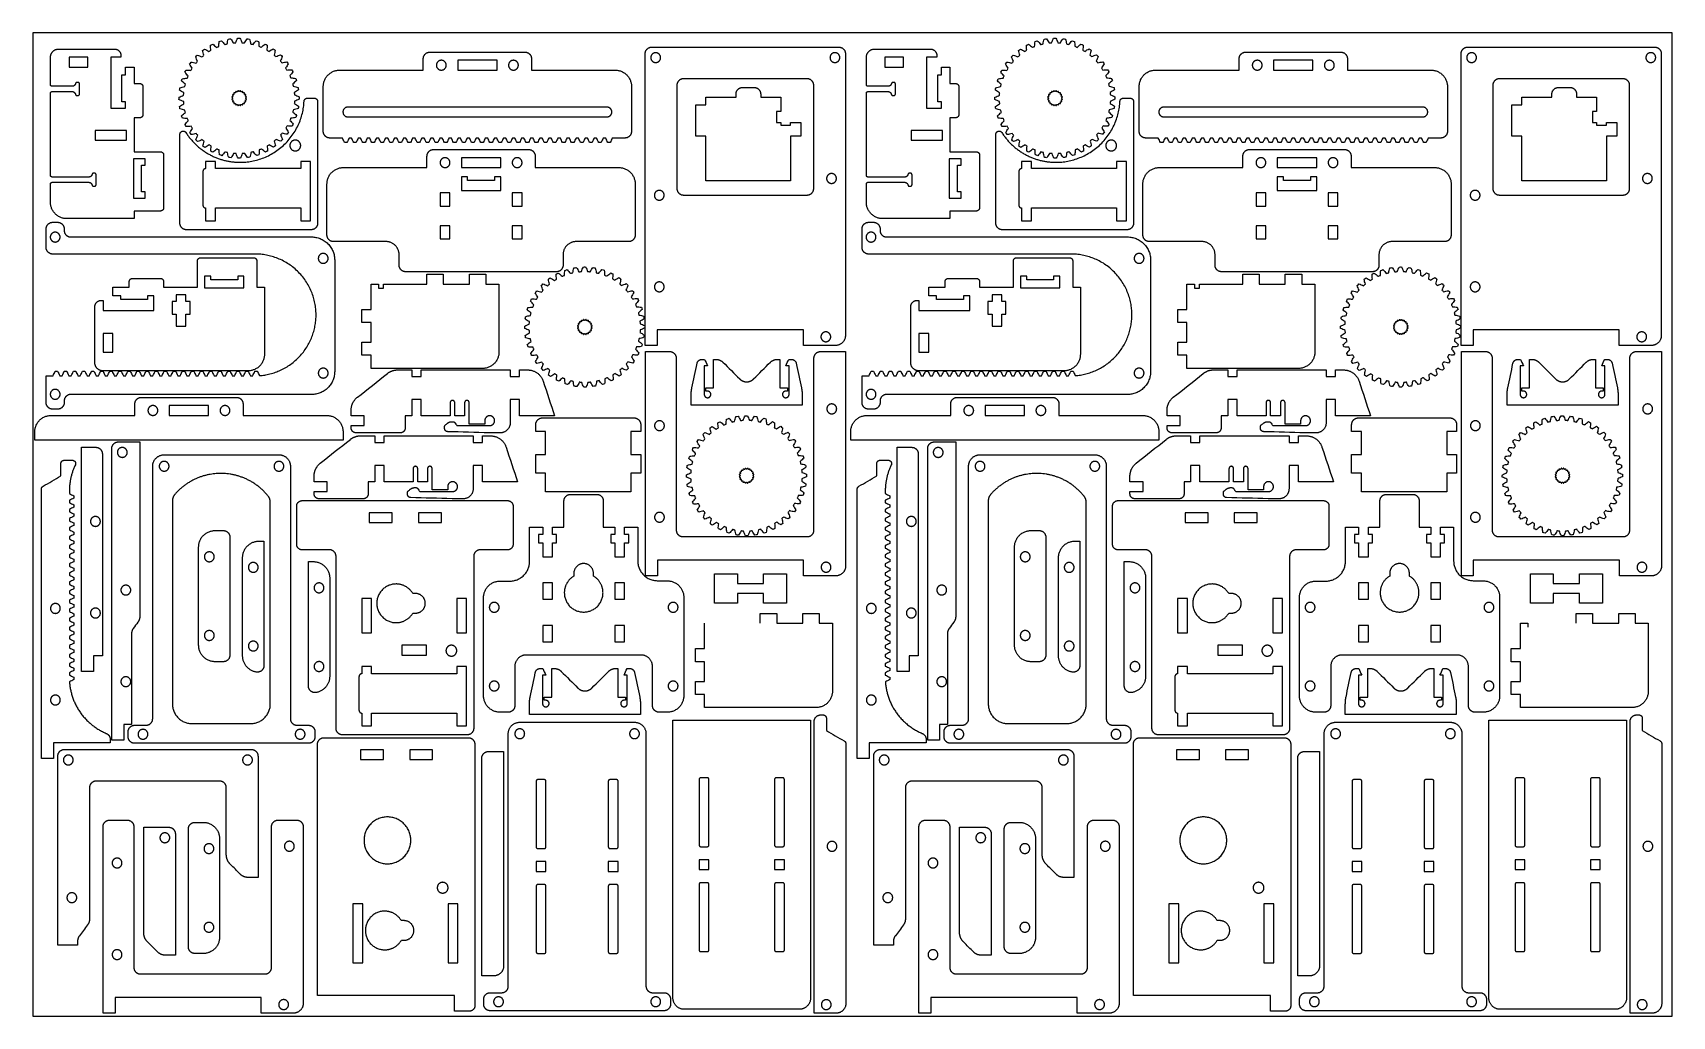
# Model space of a CAD drawing. Header units: millimetres. Extents: x -488 to 12, y -1 to 299.
import ezdxf

# ---------------------------------------------------------------- set-up
doc = ezdxf.new("R2010")
doc.units = ezdxf.units.MM
doc.header["$MEASUREMENT"] = 0
doc.layers.add('DEFAULT', color=7, linetype='Continuous')

msp = doc.modelspace()

# ---------------------------------------------------------------- linework, layer by layer
at = {"layer": 'DEFAULT'}
for p, q in [((-464.54, 291.63), (-464.54, 276.13)), ((-215.7, 291.63), (-215.7, 276.13)), ((-464.54, 276.13), (-460.02, 276.13)), ((-215.7, 276.13), (-211.19, 276.13)), ((-257.21, 271.72), (-254.06, 271.72)), ((-8.38, 271.72), (-5.23, 271.72)), ((-451.4, 214.35), (-451.4, 218.87)), ((-202.57, 214.35), (-202.57, 218.87)), ((-466.9, 214.35), (-451.4, 214.35)), ((-218.07, 214.35), (-202.57, 214.35))]:
    msp.add_line(p, q, dxfattribs=at)
msp.add_lwpolyline([(-488.32, -0.91), (11.68, -0.91), (11.68, 299.09), (-488.32, 299.09), (-488.32, -0.91)], dxfattribs=at)
for points, degree in [([(-433.98, 293.75), (-434.07, 294.25), (-434.11, 294.76), (-434.1, 295.27)], 3), ([(-434.1, 295.27), (-433.88, 295.38), (-433.67, 295.48), (-433.45, 295.59)], 3), ([(-433.45, 295.59), (-433.04, 295.3), (-432.64, 294.98), (-432.3, 294.61)], 3), ([(-431.59, 294.92), (-431.6, 295.42), (-431.56, 295.94), (-431.46, 296.44)], 3), ([(-431.46, 296.44), (-431.24, 296.51), (-431.02, 296.58), (-430.8, 296.65)], 3), ([(-430.8, 296.65), (-430.42, 296.31), (-430.09, 295.93), (-429.79, 295.5)], 3), ([(-429.79, 295.5), (-429.67, 295.54), (-429.55, 295.57), (-429.43, 295.6)], 3), ([(-429.43, 295.6), (-429.3, 295.63), (-429.17, 295.66), (-429.04, 295.69)], 3), ([(-429.04, 295.69), (-428.97, 296.19), (-428.86, 296.68), (-428.69, 297.16)], 3), ([(-428.69, 297.16), (-428.45, 297.2), (-428.22, 297.23), (-427.99, 297.27)], 3), ([(-427.99, 297.27), (-427.67, 296.87), (-427.4, 296.44), (-427.19, 295.99)], 3), ([(-427.19, 295.99), (-427.06, 296), (-426.93, 296.02), (-426.79, 296.03)], 3), ([(-426.79, 296.03), (-426.67, 296.04), (-426.54, 296.04), (-426.42, 296.05)], 3), ([(-426.42, 296.05), (-426.25, 296.54), (-426.07, 297), (-425.82, 297.45)], 3), ([(-425.82, 297.45), (-425.59, 297.46), (-425.36, 297.46), (-425.13, 297.46)], 3), ([(-425.13, 297.46), (-424.87, 297.02), (-424.68, 296.54), (-424.52, 296.06)], 3), ([(-424.52, 296.06), (-424.39, 296.05), (-424.26, 296.05), (-424.14, 296.04)], 3), ([(-424.14, 296.04), (-424.01, 296.02), (-423.88, 296.01), (-423.75, 296)], 3), ([(-423.75, 296), (-423.53, 296.46), (-423.27, 296.89), (-422.95, 297.29)], 3), ([(-422.95, 297.29), (-422.71, 297.25), (-422.48, 297.22), (-422.25, 297.19)], 3), ([(-422.25, 297.19), (-422.08, 296.71), (-421.96, 296.21), (-421.89, 295.71)], 3), ([(-421.89, 295.71), (-421.76, 295.68), (-421.64, 295.65), (-421.51, 295.62)], 3), ([(-421.51, 295.62), (-421.39, 295.59), (-421.27, 295.56), (-421.14, 295.53)], 3), ([(-421.14, 295.53), (-420.85, 295.94), (-420.52, 296.34), (-420.15, 296.68)], 3), ([(-420.15, 296.68), (-419.92, 296.61), (-419.7, 296.54), (-419.48, 296.48)], 3), ([(-419.48, 296.48), (-419.39, 295.97), (-419.33, 295.46), (-419.34, 294.96)], 3), ([(-418.64, 294.65), (-418.28, 295.02), (-417.89, 295.35), (-417.47, 295.64)], 3), ([(-417.47, 295.64), (-417.25, 295.53), (-417.04, 295.43), (-416.82, 295.32)], 3), ([(-416.82, 295.32), (-416.83, 294.82), (-416.86, 294.31), (-416.94, 293.8)], 3), ([(-185.14, 293.75), (-185.24, 294.25), (-185.27, 294.76), (-185.26, 295.27)], 3), ([(-185.26, 295.27), (-185.05, 295.38), (-184.83, 295.48), (-184.62, 295.59)], 3), ([(-184.62, 295.59), (-184.2, 295.3), (-183.81, 294.98), (-183.47, 294.61)], 3), ([(-182.76, 294.92), (-182.76, 295.42), (-182.72, 295.94), (-182.62, 296.44)], 3), ([(-182.62, 296.44), (-182.4, 296.51), (-182.18, 296.58), (-181.96, 296.65)], 3), ([(-181.96, 296.65), (-181.58, 296.31), (-181.26, 295.93), (-180.95, 295.5)], 3), ([(-180.95, 295.5), (-180.83, 295.54), (-180.71, 295.57), (-180.59, 295.6)], 3), ([(-180.59, 295.6), (-180.46, 295.63), (-180.33, 295.66), (-180.2, 295.69)], 3), ([(-180.2, 295.69), (-180.14, 296.19), (-180.02, 296.68), (-179.85, 297.16)], 3), ([(-179.85, 297.16), (-179.62, 297.2), (-179.38, 297.23), (-179.15, 297.27)], 3), ([(-179.15, 297.27), (-178.84, 296.87), (-178.56, 296.44), (-178.35, 295.99)], 3), ([(-178.35, 295.99), (-178.22, 296), (-178.09, 296.02), (-177.96, 296.03)], 3), ([(-177.96, 296.03), (-177.83, 296.04), (-177.71, 296.04), (-177.58, 296.05)], 3), ([(-177.58, 296.05), (-177.42, 296.54), (-177.23, 297), (-176.99, 297.45)], 3), ([(-176.99, 297.45), (-176.75, 297.46), (-176.52, 297.46), (-176.29, 297.46)], 3), ([(-176.29, 297.46), (-176.04, 297.02), (-175.84, 296.54), (-175.68, 296.06)], 3), ([(-175.68, 296.06), (-175.56, 296.05), (-175.43, 296.05), (-175.3, 296.04)], 3), ([(-175.3, 296.04), (-175.17, 296.02), (-175.04, 296.01), (-174.91, 296)], 3), ([(-174.91, 296), (-174.7, 296.46), (-174.44, 296.89), (-174.11, 297.29)], 3), ([(-174.11, 297.29), (-173.88, 297.25), (-173.65, 297.22), (-173.42, 297.19)], 3), ([(-173.42, 297.19), (-173.25, 296.71), (-173.13, 296.21), (-173.05, 295.71)], 3), ([(-173.05, 295.71), (-172.93, 295.68), (-172.8, 295.65), (-172.68, 295.62)], 3), ([(-172.68, 295.62), (-172.55, 295.59), (-172.43, 295.56), (-172.31, 295.53)], 3), ([(-172.31, 295.53), (-172.01, 295.94), (-171.68, 296.34), (-171.31, 296.68)], 3), ([(-171.31, 296.68), (-171.09, 296.61), (-170.87, 296.54), (-170.64, 296.48)], 3), ([(-170.64, 296.48), (-170.55, 295.97), (-170.5, 295.46), (-170.5, 294.96)], 3), ([(-169.8, 294.65), (-169.44, 295.02), (-169.05, 295.35), (-168.63, 295.64)], 3), ([(-168.63, 295.64), (-168.42, 295.53), (-168.2, 295.43), (-167.99, 295.32)], 3), ([(-167.99, 295.32), (-167.99, 294.82), (-168.02, 294.31), (-168.1, 293.8)], 3), ([(-482.92, 283.26), (-482.92, 286.05), (-482.92, 288.84), (-482.92, 291.63)], 3), ([(-480.42, 294.13), (-474.75, 294.13), (-469.09, 294.13), (-463.42, 294.13)], 3), ([(-471.55, 291.63), (-473.46, 291.63), (-475.36, 291.63), (-477.27, 291.63)], 3), ([(-477.27, 291.63), (-477.27, 290.63), (-477.27, 289.63), (-477.27, 288.63)], 3), ([(-471.55, 288.63), (-471.55, 289.63), (-471.55, 290.63), (-471.55, 291.63)], 3), ([(-461.42, 291.63), (-462.46, 291.63), (-463.5, 291.63), (-464.54, 291.63)], 3), ([(-461.42, 292.13), (-461.42, 291.96), (-461.42, 291.79), (-461.42, 291.63)], 3), ([(-440.48, 289.57), (-440.34, 289.77), (-440.19, 289.96), (-440.05, 290.15)], 3), ([(-440.05, 290.15), (-439.54, 290.08), (-439.04, 289.97), (-438.55, 289.8)], 3), ([(-438.64, 291.79), (-438.48, 291.96), (-438.32, 292.13), (-438.16, 292.29)], 3), ([(-438.08, 290.39), (-438.3, 290.83), (-438.51, 291.31), (-438.64, 291.79)], 3), ([(-438.55, 289.8), (-438.47, 289.9), (-438.39, 290), (-438.31, 290.1)], 3), ([(-438.31, 290.1), (-438.23, 290.19), (-438.15, 290.29), (-438.08, 290.39)], 3), ([(-438.16, 292.29), (-437.66, 292.16), (-437.18, 291.96), (-436.73, 291.72)], 3), ([(-436.73, 291.72), (-436.64, 291.81), (-436.55, 291.89), (-436.46, 291.98)], 3), ([(-436.51, 293.72), (-436.32, 293.86), (-436.13, 293.99), (-435.94, 294.13)], 3), ([(-436.14, 292.24), (-436.33, 292.71), (-436.45, 293.21), (-436.51, 293.72)], 3), ([(-436.46, 291.98), (-436.35, 292.06), (-436.25, 292.15), (-436.14, 292.24)], 3), ([(-435.94, 294.13), (-435.47, 293.92), (-435.04, 293.65), (-434.63, 293.35)], 3), ([(-434.63, 293.35), (-434.52, 293.42), (-434.42, 293.48), (-434.31, 293.55)], 3), ([(-434.31, 293.55), (-434.2, 293.62), (-434.09, 293.68), (-433.98, 293.75)], 3), ([(-432.3, 294.61), (-432.18, 294.67), (-432.06, 294.72), (-431.93, 294.78)], 3), ([(-431.93, 294.78), (-431.82, 294.82), (-431.71, 294.87), (-431.59, 294.92)], 3), ([(-419.34, 294.96), (-419.22, 294.91), (-419.1, 294.86), (-418.98, 294.8)], 3), ([(-418.98, 294.8), (-418.86, 294.75), (-418.75, 294.7), (-418.64, 294.65)], 3), ([(-416.94, 293.8), (-416.83, 293.74), (-416.72, 293.67), (-416.61, 293.6)], 3), ([(-416.61, 293.6), (-416.5, 293.54), (-416.39, 293.47), (-416.28, 293.4)], 3), ([(-416.28, 293.4), (-415.88, 293.72), (-415.44, 293.99), (-414.98, 294.21)], 3), ([(-414.98, 294.21), (-414.79, 294.07), (-414.59, 293.93), (-414.4, 293.79)], 3), ([(-414.4, 293.79), (-414.47, 293.29), (-414.59, 292.79), (-414.75, 292.3)], 3), ([(-414.75, 292.3), (-414.65, 292.22), (-414.56, 292.14), (-414.46, 292.05)], 3), ([(-414.46, 292.05), (-414.36, 291.97), (-414.26, 291.89), (-414.17, 291.81)], 3), ([(-414.17, 291.81), (-413.72, 292.04), (-413.25, 292.24), (-412.76, 292.39)], 3), ([(-412.26, 291.88), (-412.39, 291.38), (-412.59, 290.91), (-412.83, 290.46)], 3), ([(-412.83, 290.46), (-412.74, 290.37), (-412.66, 290.28), (-412.57, 290.18)], 3), ([(-412.76, 292.39), (-412.59, 292.22), (-412.43, 292.05), (-412.26, 291.88)], 3), ([(-412.57, 290.18), (-412.49, 290.09), (-412.4, 289.99), (-412.31, 289.89)], 3), ([(-412.31, 289.89), (-411.84, 290.06), (-411.34, 290.17), (-410.83, 290.23)], 3), ([(-410.83, 290.23), (-410.69, 290.05), (-410.56, 289.86), (-410.42, 289.67)], 3), ([(-369.22, 287.7), (-369.22, 288.87), (-369.22, 290.03), (-369.22, 291.2)], 3), ([(-367.22, 293.2), (-357.55, 293.2), (-347.88, 293.2), (-338.22, 293.2)], 3), ([(-358.72, 290.7), (-358.72, 289.7), (-358.72, 288.7), (-358.72, 287.7)], 3), ([(-346.72, 290.7), (-350.72, 290.7), (-354.72, 290.7), (-358.72, 290.7)], 3), ([(-346.72, 287.7), (-346.72, 288.7), (-346.72, 289.7), (-346.72, 290.7)], 3), ([(-336.22, 291.2), (-336.22, 290.03), (-336.22, 288.87), (-336.22, 287.7)], 3), ([(-301.54, 244.39), (-301.54, 260.5), (-301.54, 276.62), (-301.54, 292.73)], 3), ([(-299.54, 294.73), (-280.52, 294.73), (-261.5, 294.73), (-242.48, 294.73)], 3), ([(-240.48, 292.73), (-240.48, 264.06), (-240.48, 235.39), (-240.48, 206.72)], 3), ([(-234.09, 283.26), (-234.09, 286.05), (-234.09, 288.84), (-234.09, 291.63)], 3), ([(-231.59, 294.13), (-225.92, 294.13), (-220.25, 294.13), (-214.59, 294.13)], 3), ([(-228.43, 291.63), (-228.43, 290.63), (-228.43, 289.63), (-228.43, 288.63)], 3), ([(-222.72, 291.63), (-224.62, 291.63), (-226.53, 291.63), (-228.43, 291.63)], 3), ([(-222.72, 288.63), (-222.72, 289.63), (-222.72, 290.63), (-222.72, 291.63)], 3), ([(-212.59, 291.63), (-213.63, 291.63), (-214.66, 291.63), (-215.7, 291.63)], 3), ([(-212.59, 292.13), (-212.59, 291.96), (-212.59, 291.79), (-212.59, 291.63)], 3), ([(-191.64, 289.57), (-191.5, 289.77), (-191.35, 289.96), (-191.21, 290.15)], 3), ([(-191.21, 290.15), (-190.7, 290.08), (-190.2, 289.97), (-189.72, 289.8)], 3), ([(-189.81, 291.79), (-189.65, 291.96), (-189.48, 292.13), (-189.32, 292.29)], 3), ([(-189.24, 290.39), (-189.47, 290.83), (-189.68, 291.31), (-189.81, 291.79)], 3), ([(-189.72, 289.8), (-189.64, 289.9), (-189.55, 290), (-189.47, 290.1)], 3), ([(-189.47, 290.1), (-189.39, 290.19), (-189.32, 290.29), (-189.24, 290.39)], 3), ([(-189.32, 292.29), (-188.83, 292.16), (-188.35, 291.96), (-187.9, 291.72)], 3), ([(-187.9, 291.72), (-187.81, 291.81), (-187.71, 291.89), (-187.62, 291.98)], 3), ([(-187.67, 293.72), (-187.48, 293.86), (-187.29, 293.99), (-187.11, 294.13)], 3), ([(-187.31, 292.24), (-187.49, 292.71), (-187.61, 293.21), (-187.67, 293.72)], 3), ([(-187.62, 291.98), (-187.52, 292.06), (-187.41, 292.15), (-187.31, 292.24)], 3), ([(-187.11, 294.13), (-186.64, 293.92), (-186.2, 293.65), (-185.8, 293.35)], 3), ([(-185.8, 293.35), (-185.69, 293.42), (-185.58, 293.48), (-185.47, 293.55)], 3), ([(-185.47, 293.55), (-185.36, 293.62), (-185.25, 293.68), (-185.14, 293.75)], 3), ([(-183.47, 294.61), (-183.34, 294.67), (-183.22, 294.72), (-183.09, 294.78)], 3), ([(-183.09, 294.78), (-182.98, 294.82), (-182.87, 294.87), (-182.76, 294.92)], 3), ([(-170.5, 294.96), (-170.38, 294.91), (-170.26, 294.86), (-170.14, 294.8)], 3), ([(-170.14, 294.8), (-170.03, 294.75), (-169.91, 294.7), (-169.8, 294.65)], 3), ([(-168.1, 293.8), (-167.99, 293.74), (-167.88, 293.67), (-167.77, 293.6)], 3), ([(-167.77, 293.6), (-167.66, 293.54), (-167.55, 293.47), (-167.45, 293.4)], 3), ([(-167.45, 293.4), (-167.04, 293.72), (-166.61, 293.99), (-166.14, 294.21)], 3), ([(-166.14, 294.21), (-165.95, 294.07), (-165.76, 293.93), (-165.57, 293.79)], 3), ([(-165.57, 293.79), (-165.63, 293.29), (-165.75, 292.79), (-165.92, 292.3)], 3), ([(-165.92, 292.3), (-165.82, 292.22), (-165.72, 292.14), (-165.62, 292.05)], 3), ([(-165.62, 292.05), (-165.53, 291.97), (-165.43, 291.89), (-165.33, 291.81)], 3), ([(-165.33, 291.81), (-164.88, 292.04), (-164.41, 292.24), (-163.93, 292.39)], 3), ([(-163.42, 291.88), (-163.56, 291.38), (-163.76, 290.91), (-163.99, 290.46)], 3), ([(-163.99, 290.46), (-163.91, 290.37), (-163.82, 290.28), (-163.74, 290.18)], 3), ([(-163.93, 292.39), (-163.76, 292.22), (-163.59, 292.05), (-163.42, 291.88)], 3), ([(-163.74, 290.18), (-163.65, 290.09), (-163.57, 289.99), (-163.48, 289.89)], 3), ([(-163.48, 289.89), (-163, 290.06), (-162.5, 290.17), (-161.99, 290.23)], 3), ([(-161.99, 290.23), (-161.86, 290.05), (-161.72, 289.86), (-161.59, 289.67)], 3), ([(-120.38, 287.7), (-120.38, 288.87), (-120.38, 290.03), (-120.38, 291.2)], 3), ([(-118.38, 293.2), (-108.71, 293.2), (-99.05, 293.2), (-89.38, 293.2)], 3), ([(-97.88, 290.7), (-101.88, 290.7), (-105.88, 290.7), (-109.88, 290.7)], 3), ([(-109.88, 290.7), (-109.88, 289.7), (-109.88, 288.7), (-109.88, 287.7)], 3), ([(-97.88, 287.7), (-97.88, 288.7), (-97.88, 289.7), (-97.88, 290.7)], 3), ([(-87.38, 291.2), (-87.38, 290.03), (-87.38, 288.87), (-87.38, 287.7)], 3), ([(-52.7, 244.39), (-52.7, 260.5), (-52.7, 276.62), (-52.7, 292.73)], 3), ([(-50.7, 294.73), (-31.68, 294.73), (-12.66, 294.73), (6.35, 294.73)], 3), ([(8.35, 292.73), (8.35, 264.06), (8.35, 235.39), (8.35, 206.72)], 3), ([(-477.27, 288.63), (-475.36, 288.63), (-473.46, 288.63), (-471.55, 288.63)], 3), ([(-461.12, 278.03), (-461.12, 280.76), (-461.12, 283.49), (-461.12, 286.23)], 3), ([(-461.12, 286.23), (-460.75, 286.23), (-460.39, 286.23), (-460.02, 286.23)], 3), ([(-460.02, 286.23), (-460.02, 287.03), (-460.02, 287.83), (-460.02, 288.63)], 3), ([(-460.02, 288.63), (-459.15, 288.63), (-458.29, 288.63), (-457.42, 288.63)], 3), ([(-457.42, 288.63), (-457.42, 286.96), (-457.42, 285.29), (-457.42, 283.62)], 3), ([(-442.96, 284.4), (-442.88, 284.63), (-442.8, 284.85), (-442.73, 285.07)], 3), ([(-442.73, 285.07), (-442.22, 285.17), (-441.72, 285.22), (-441.21, 285.21)], 3), ([(-441.91, 287.08), (-441.81, 287.3), (-441.7, 287.51), (-441.6, 287.73)], 3), ([(-440.92, 285.92), (-441.29, 286.28), (-441.62, 286.66), (-441.91, 287.08)], 3), ([(-441.6, 287.73), (-441.09, 287.73), (-440.58, 287.7), (-440.08, 287.61)], 3), ([(-441.21, 285.21), (-441.17, 285.33), (-441.12, 285.45), (-441.08, 285.57)], 3), ([(-441.08, 285.57), (-441.03, 285.69), (-440.97, 285.8), (-440.92, 285.92)], 3), ([(-439.68, 288.27), (-439.98, 288.69), (-440.25, 289.12), (-440.48, 289.57)], 3), ([(-440.08, 287.61), (-440.01, 287.72), (-439.95, 287.83), (-439.88, 287.94)], 3), ([(-439.88, 287.94), (-439.81, 288.05), (-439.75, 288.16), (-439.68, 288.27)], 3), ([(-410.42, 289.67), (-410.64, 289.21), (-410.91, 288.77), (-411.2, 288.36)], 3), ([(-411.2, 288.36), (-411.14, 288.25), (-411.07, 288.14), (-411, 288.03)], 3), ([(-411, 288.03), (-410.94, 287.92), (-410.87, 287.82), (-410.8, 287.71)], 3), ([(-410.8, 287.71), (-410.3, 287.8), (-409.79, 287.84), (-409.28, 287.83)], 3), ([(-408.97, 287.2), (-409.24, 286.77), (-409.58, 286.38), (-409.94, 286.03)], 3), ([(-409.94, 286.03), (-409.89, 285.91), (-409.84, 285.79), (-409.8, 285.67)], 3), ([(-409.8, 285.67), (-409.74, 285.56), (-409.69, 285.44), (-409.63, 285.32)], 3), ([(-409.63, 285.32), (-409.13, 285.32), (-408.63, 285.28), (-408.14, 285.18)], 3), ([(-409.28, 287.83), (-409.18, 287.62), (-409.07, 287.41), (-408.97, 287.2)], 3), ([(-408.14, 285.18), (-408.06, 284.96), (-407.98, 284.74), (-407.9, 284.52)], 3), ([(-394.72, 287.7), (-386.22, 287.7), (-377.72, 287.7), (-369.22, 287.7)], 3), ([(-358.72, 287.7), (-354.72, 287.7), (-350.72, 287.7), (-346.72, 287.7)], 3), ([(-336.22, 287.7), (-327.72, 287.7), (-319.22, 287.7), (-310.72, 287.7)], 3), ([(-252.14, 285.07), (-264.72, 285.07), (-277.3, 285.07), (-289.88, 285.07)], 3), ([(-228.43, 288.63), (-226.53, 288.63), (-224.62, 288.63), (-222.72, 288.63)], 3), ([(-212.29, 286.23), (-211.92, 286.23), (-211.55, 286.23), (-211.19, 286.23)], 3), ([(-212.29, 278.03), (-212.29, 280.76), (-212.29, 283.49), (-212.29, 286.23)], 3), ([(-211.19, 288.63), (-210.32, 288.63), (-209.45, 288.63), (-208.59, 288.63)], 3), ([(-211.19, 286.23), (-211.19, 287.03), (-211.19, 287.83), (-211.19, 288.63)], 3), ([(-208.59, 288.63), (-208.59, 286.96), (-208.59, 285.29), (-208.59, 283.62)], 3), ([(-194.12, 284.4), (-194.04, 284.63), (-193.97, 284.85), (-193.89, 285.07)], 3), ([(-193.89, 285.07), (-193.39, 285.17), (-192.88, 285.22), (-192.37, 285.21)], 3), ([(-193.08, 287.08), (-192.97, 287.3), (-192.87, 287.51), (-192.76, 287.73)], 3), ([(-192.09, 285.92), (-192.45, 286.28), (-192.78, 286.66), (-193.08, 287.08)], 3), ([(-192.76, 287.73), (-192.25, 287.73), (-191.74, 287.7), (-191.24, 287.61)], 3), ([(-192.37, 285.21), (-192.33, 285.33), (-192.29, 285.45), (-192.24, 285.57)], 3), ([(-192.24, 285.57), (-192.19, 285.69), (-192.14, 285.8), (-192.09, 285.92)], 3), ([(-190.84, 288.27), (-191.15, 288.69), (-191.41, 289.12), (-191.64, 289.57)], 3), ([(-191.24, 287.61), (-191.18, 287.72), (-191.11, 287.83), (-191.04, 287.94)], 3), ([(-191.04, 287.94), (-190.98, 288.05), (-190.91, 288.16), (-190.84, 288.27)], 3), ([(-161.59, 289.67), (-161.8, 289.21), (-162.08, 288.77), (-162.37, 288.36)], 3), ([(-162.37, 288.36), (-162.3, 288.25), (-162.23, 288.14), (-162.17, 288.03)], 3), ([(-162.17, 288.03), (-162.1, 287.92), (-162.03, 287.82), (-161.97, 287.71)], 3), ([(-161.97, 287.71), (-161.46, 287.8), (-160.95, 287.84), (-160.44, 287.83)], 3), ([(-160.13, 287.2), (-160.4, 286.77), (-160.74, 286.38), (-161.1, 286.03)], 3), ([(-161.1, 286.03), (-161.06, 285.91), (-161.01, 285.79), (-160.96, 285.67)], 3), ([(-160.96, 285.67), (-160.91, 285.56), (-160.85, 285.44), (-160.8, 285.32)], 3), ([(-160.8, 285.32), (-160.3, 285.32), (-159.79, 285.28), (-159.3, 285.18)], 3), ([(-160.44, 287.83), (-160.34, 287.62), (-160.24, 287.41), (-160.13, 287.2)], 3), ([(-159.3, 285.18), (-159.22, 284.96), (-159.14, 284.74), (-159.07, 284.52)], 3), ([(-145.88, 287.7), (-137.38, 287.7), (-128.88, 287.7), (-120.38, 287.7)], 3), ([(-109.88, 287.7), (-105.88, 287.7), (-101.88, 287.7), (-97.88, 287.7)], 3), ([(-87.38, 287.7), (-78.88, 287.7), (-70.38, 287.7), (-61.88, 287.7)], 3), ([(-3.31, 285.07), (-15.88, 285.07), (-28.46, 285.07), (-41.04, 285.07)], 3), ([(-482.92, 255.58), (-482.92, 263.94), (-482.92, 272.3), (-482.92, 280.66)], 3), ([(-476.28, 282.76), (-481.66, 282.76), (-482.04, 282.76), (-482.42, 282.76)], 3), ([(-482.42, 281.16), (-482.05, 281.16), (-481.68, 281.16), (-476.3, 281.16)], 3), ([(-474.56, 283.96), (-474.64, 283.96), (-474.73, 283.96), (-474.81, 283.96)], 3), ([(-474.06, 280.46), (-474.06, 281.46), (-474.06, 282.46), (-474.06, 283.46)], 3), ([(-457.42, 283.62), (-456.85, 283.62), (-456.28, 283.62), (-455.71, 283.62)], 3), ([(-454.71, 282.62), (-454.71, 279.8), (-454.71, 276.97), (-454.71, 274.15)], 3), ([(-443.71, 279.43), (-443.27, 279.67), (-442.8, 279.88), (-442.31, 280.03)], 3), ([(-443.56, 281.61), (-443.53, 281.84), (-443.49, 282.07), (-443.46, 282.3)], 3), ([(-442.27, 280.8), (-442.72, 281.03), (-443.16, 281.29), (-443.56, 281.61)], 3), ([(-443.46, 282.3), (-442.98, 282.47), (-442.49, 282.59), (-441.98, 282.66)], 3), ([(-441.78, 283.41), (-442.21, 283.7), (-442.61, 284.04), (-442.96, 284.4)], 3), ([(-442.31, 280.03), (-442.31, 280.16), (-442.3, 280.29), (-442.29, 280.42)], 3), ([(-442.29, 280.42), (-442.28, 280.55), (-442.28, 280.67), (-442.27, 280.8)], 3), ([(-441.98, 282.66), (-441.95, 282.79), (-441.92, 282.91), (-441.89, 283.04)], 3), ([(-441.89, 283.04), (-441.86, 283.16), (-441.82, 283.29), (-441.78, 283.41)], 3), ([(-426.98, 280.32), (-427.2, 280.26), (-427.41, 280.19)], 2), ([(-427.41, 280.19), (-427.34, 279.98), (-427.26, 279.77)], 2), ([(-426.54, 280.76), (-426.77, 280.77), (-426.99, 280.77)], 2), ([(-426.99, 280.77), (-426.99, 280.55), (-426.98, 280.32)], 2), ([(-426.41, 281.19), (-426.48, 280.98), (-426.54, 280.76)], 2), ([(-425.99, 281.04), (-426.2, 281.12), (-426.41, 281.19)], 2), ([(-425.73, 281.42), (-425.86, 281.23), (-425.99, 281.04)], 2), ([(-425.38, 281.14), (-425.55, 281.28), (-425.73, 281.42)], 2), ([(-425.02, 281.42), (-425.2, 281.28), (-425.38, 281.14)], 2), ([(-424.76, 281.05), (-424.89, 281.23), (-425.02, 281.42)], 2), ([(-424.33, 281.2), (-424.55, 281.12), (-424.76, 281.05)], 2), ([(-424.21, 280.77), (-424.27, 280.98), (-424.33, 281.2)], 2), ([(-423.76, 280.77), (-423.98, 280.77), (-424.21, 280.77)], 2), ([(-423.77, 280.33), (-423.76, 280.55), (-423.76, 280.77)], 2), ([(-423.33, 280.2), (-423.55, 280.26), (-423.77, 280.33)], 2), ([(-423.48, 279.77), (-423.41, 279.98), (-423.33, 280.2)], 2), ([(-407.9, 284.52), (-408.25, 284.15), (-408.64, 283.82), (-409.05, 283.52)], 3), ([(-409.05, 283.52), (-409.02, 283.39), (-408.99, 283.27), (-408.97, 283.15)], 3), ([(-408.97, 283.15), (-408.94, 283.03), (-408.91, 282.9), (-408.89, 282.78)], 3), ([(-408.89, 282.78), (-408.38, 282.71), (-407.88, 282.59), (-407.39, 282.41)], 3), ([(-407.28, 281.71), (-407.68, 281.4), (-408.12, 281.14), (-408.58, 280.91)], 3), ([(-408.58, 280.91), (-408.57, 280.78), (-408.56, 280.65), (-408.54, 280.52)], 3), ([(-408.54, 280.52), (-408.53, 280.39), (-408.51, 280.27), (-408.5, 280.14)], 3), ([(-408.5, 280.14), (-408.02, 280), (-407.54, 279.81), (-407.1, 279.57)], 3), ([(-407.39, 282.41), (-407.35, 282.18), (-407.32, 281.95), (-407.28, 281.71)], 3), ([(-399.72, 268.99), (-399.72, 273.56), (-399.72, 278.13), (-399.72, 282.7)], 3), ([(-305.72, 282.7), (-305.72, 278.13), (-305.72, 273.56), (-305.72, 268.99)], 3), ([(-291.88, 283.07), (-291.88, 272.58), (-291.88, 262.09), (-291.88, 251.6)], 3), ([(-273.83, 279.44), (-273.83, 279.77), (-273.83, 280.09), (-273.83, 280.42)], 3), ([(-271.83, 282.42), (-270.66, 282.42), (-269.49, 282.42), (-268.32, 282.42)], 3), ([(-266.32, 280.42), (-266.32, 280.09), (-266.32, 279.77), (-266.32, 279.44)], 3), ([(-250.14, 251.6), (-250.14, 262.09), (-250.14, 272.58), (-250.14, 283.07)], 3), ([(-234.09, 255.58), (-234.09, 263.94), (-234.09, 272.3), (-234.09, 280.66)], 3), ([(-227.44, 282.76), (-232.82, 282.76), (-233.2, 282.76), (-233.59, 282.76)], 3), ([(-233.59, 281.16), (-233.21, 281.16), (-232.84, 281.16), (-227.47, 281.16)], 3), ([(-225.72, 283.96), (-225.81, 283.96), (-225.89, 283.96), (-225.97, 283.96)], 3), ([(-225.22, 280.46), (-225.22, 281.46), (-225.22, 282.46), (-225.22, 283.46)], 3), ([(-208.59, 283.62), (-208.02, 283.62), (-207.45, 283.62), (-206.88, 283.62)], 3), ([(-205.88, 282.62), (-205.88, 279.8), (-205.88, 276.97), (-205.88, 274.15)], 3), ([(-194.88, 279.43), (-194.44, 279.67), (-193.96, 279.88), (-193.48, 280.03)], 3), ([(-194.72, 281.61), (-194.69, 281.84), (-194.66, 282.07), (-194.62, 282.3)], 3), ([(-193.43, 280.8), (-193.89, 281.03), (-194.33, 281.29), (-194.72, 281.61)], 3), ([(-194.62, 282.3), (-194.15, 282.47), (-193.65, 282.59), (-193.14, 282.66)], 3), ([(-192.95, 283.41), (-193.37, 283.7), (-193.77, 284.04), (-194.12, 284.4)], 3), ([(-193.48, 280.03), (-193.47, 280.16), (-193.46, 280.29), (-193.46, 280.42)], 3), ([(-193.46, 280.42), (-193.45, 280.55), (-193.44, 280.67), (-193.43, 280.8)], 3), ([(-193.14, 282.66), (-193.11, 282.79), (-193.08, 282.91), (-193.06, 283.04)], 3), ([(-193.06, 283.04), (-193.02, 283.16), (-192.98, 283.29), (-192.95, 283.41)], 3), ([(-178.15, 280.32), (-178.36, 280.26), (-178.58, 280.19)], 2), ([(-178.58, 280.19), (-178.5, 279.98), (-178.43, 279.77)], 2), ([(-177.71, 280.76), (-177.93, 280.77), (-178.16, 280.77)], 2), ([(-178.16, 280.77), (-178.15, 280.55), (-178.15, 280.32)], 2), ([(-177.58, 281.19), (-177.64, 280.98), (-177.71, 280.76)], 2), ([(-177.15, 281.04), (-177.37, 281.12), (-177.58, 281.19)], 2), ([(-176.9, 281.42), (-177.02, 281.23), (-177.15, 281.04)], 2), ([(-176.54, 281.14), (-176.72, 281.28), (-176.9, 281.42)], 2), ([(-176.18, 281.42), (-176.36, 281.28), (-176.54, 281.14)], 2), ([(-175.93, 281.05), (-176.05, 281.23), (-176.18, 281.42)], 2), ([(-175.5, 281.2), (-175.71, 281.12), (-175.93, 281.05)], 2), ([(-175.37, 280.77), (-175.44, 280.98), (-175.5, 281.2)], 2), ([(-174.92, 280.77), (-175.15, 280.77), (-175.37, 280.77)], 2), ([(-174.93, 280.33), (-174.93, 280.55), (-174.92, 280.77)], 2), ([(-174.5, 280.2), (-174.71, 280.26), (-174.93, 280.33)], 2), ([(-174.65, 279.77), (-174.57, 279.98), (-174.5, 280.2)], 2), ([(-159.07, 284.52), (-159.42, 284.15), (-159.8, 283.82), (-160.21, 283.52)], 3), ([(-160.21, 283.52), (-160.18, 283.39), (-160.16, 283.27), (-160.13, 283.15)], 3), ([(-160.13, 283.15), (-160.1, 283.03), (-160.08, 282.9), (-160.05, 282.78)], 3), ([(-160.05, 282.78), (-159.54, 282.71), (-159.04, 282.59), (-158.56, 282.41)], 3), ([(-158.44, 281.71), (-158.85, 281.4), (-159.28, 281.14), (-159.75, 280.91)], 3), ([(-159.75, 280.91), (-159.73, 280.78), (-159.72, 280.65), (-159.71, 280.52)], 3), ([(-159.71, 280.52), (-159.69, 280.39), (-159.68, 280.27), (-159.67, 280.14)], 3), ([(-159.67, 280.14), (-159.18, 280), (-158.7, 279.81), (-158.26, 279.57)], 3), ([(-158.56, 282.41), (-158.52, 282.18), (-158.48, 281.95), (-158.44, 281.71)], 3), ([(-150.88, 268.99), (-150.88, 273.56), (-150.88, 278.13), (-150.88, 282.7)], 3), ([(-56.88, 282.7), (-56.88, 278.13), (-56.88, 273.56), (-56.88, 268.99)], 3), ([(-43.04, 283.07), (-43.04, 272.58), (-43.04, 262.09), (-43.04, 251.6)], 3), ([(-25, 279.44), (-25, 279.77), (-25, 280.09), (-25, 280.42)], 3), ([(-23, 282.42), (-21.83, 282.42), (-20.66, 282.42), (-19.49, 282.42)], 3), ([(-17.49, 280.42), (-17.49, 280.09), (-17.49, 279.77), (-17.49, 279.44)], 3), ([(-1.31, 251.6), (-1.31, 262.09), (-1.31, 272.58), (-1.31, 283.07)], 3), ([(-474.83, 279.96), (-474.74, 279.96), (-474.65, 279.96), (-474.56, 279.96)], 3), ([(-460.02, 278.03), (-460.39, 278.03), (-460.75, 278.03), (-461.12, 278.03)], 3), ([(-460.02, 276.13), (-460.02, 276.76), (-460.02, 277.39), (-460.02, 278.03)], 3), ([(-443.73, 278.73), (-443.72, 278.96), (-443.72, 279.2), (-443.71, 279.43)], 3), ([(-442.3, 278.14), (-442.8, 278.29), (-443.28, 278.5), (-443.73, 278.73)], 3), ([(-443.55, 276.56), (-443.14, 276.88), (-442.71, 277.16), (-442.24, 277.39)], 3), ([(-443.43, 275.86), (-443.47, 276.1), (-443.51, 276.33), (-443.55, 276.56)], 3), ([(-441.94, 275.52), (-442.45, 275.58), (-442.95, 275.7), (-443.43, 275.86)], 3), ([(-442.28, 277.76), (-442.29, 277.89), (-442.3, 278.01), (-442.3, 278.14)], 3), ([(-442.24, 277.39), (-442.26, 277.51), (-442.27, 277.64), (-442.28, 277.76)], 3), ([(-441.86, 275.13), (-441.89, 275.26), (-441.91, 275.39), (-441.94, 275.52)], 3), ([(-441.76, 274.76), (-441.79, 274.89), (-441.82, 275.01), (-441.86, 275.13)], 3), ([(-427.26, 279.77), (-427.45, 279.64), (-427.63, 279.51)], 2), ([(-427.63, 279.51), (-427.5, 279.33), (-427.36, 279.15)], 2), ([(-427.36, 279.15), (-427.5, 278.97), (-427.63, 278.8)], 2), ([(-427.63, 278.8), (-427.45, 278.67), (-427.26, 278.54)], 2), ([(-427.26, 278.54), (-427.34, 278.33), (-427.41, 278.12)], 2), ([(-427.41, 278.12), (-427.19, 278.05), (-426.98, 277.98)], 2), ([(-426.98, 277.98), (-426.98, 277.76), (-426.99, 277.54)], 2), ([(-426.99, 277.54), (-426.76, 277.54), (-426.54, 277.55)], 2), ([(-426.54, 277.55), (-426.47, 277.33), (-426.41, 277.12)], 2), ([(-426.41, 277.12), (-426.2, 277.19), (-425.98, 277.26)], 2), ([(-425.98, 277.26), (-425.86, 277.08), (-425.73, 276.9)], 2), ([(-425.73, 276.9), (-425.55, 277.03), (-425.37, 277.17)], 2), ([(-425.37, 277.17), (-425.19, 277.03), (-425.01, 276.9)], 2), ([(-425.01, 276.9), (-424.88, 277.08), (-424.76, 277.27)], 2), ([(-424.76, 277.27), (-424.54, 277.19), (-424.33, 277.12)], 2), ([(-424.33, 277.12), (-424.27, 277.33), (-424.2, 277.55)], 2), ([(-424.2, 277.55), (-423.98, 277.54), (-423.75, 277.54)], 2), ([(-423.76, 277.99), (-423.55, 278.05), (-423.33, 278.12)], 2), ([(-423.75, 277.54), (-423.76, 277.76), (-423.76, 277.99)], 2), ([(-423.11, 279.51), (-423.3, 279.64), (-423.48, 279.77)], 2), ([(-423.48, 278.55), (-423.3, 278.67), (-423.11, 278.8)], 2), ([(-423.33, 278.12), (-423.41, 278.33), (-423.48, 278.55)], 2), ([(-423.39, 279.16), (-423.25, 279.34), (-423.11, 279.51)], 2), ([(-423.11, 278.8), (-423.25, 278.98), (-423.39, 279.16)], 2), ([(-408.93, 275.24), (-408.96, 275.12), (-408.99, 274.99), (-409.02, 274.87)], 3), ([(-408.85, 275.63), (-408.88, 275.5), (-408.9, 275.37), (-408.93, 275.24)], 3), ([(-407.37, 276), (-407.84, 275.81), (-408.35, 275.69), (-408.85, 275.63)], 3), ([(-408.54, 277.88), (-408.54, 277.75), (-408.55, 277.62), (-408.56, 277.5)], 3), ([(-408.56, 277.5), (-408.12, 277.27), (-407.67, 276.99), (-407.27, 276.69)], 3), ([(-408.49, 278.25), (-408.51, 278.12), (-408.52, 278), (-408.54, 277.88)], 3), ([(-407.11, 278.85), (-407.55, 278.6), (-408.02, 278.4), (-408.49, 278.25)], 3), ([(-407.27, 276.69), (-407.3, 276.46), (-407.33, 276.23), (-407.37, 276)], 3), ([(-407.1, 279.57), (-407.1, 279.33), (-407.11, 279.09), (-407.11, 278.85)], 3), ([(-404.58, 279.14), (-403.87, 279.14), (-403.16, 279.14), (-402.45, 279.14)], 3), ([(-401.45, 278.14), (-401.45, 265.76), (-401.45, 253.38), (-401.45, 241)], 3), ([(-313.22, 276.43), (-339.55, 276.43), (-365.88, 276.43), (-392.22, 276.43)], 3), ([(-286.06, 277.12), (-285.06, 277.12), (-284.06, 277.12), (-283.06, 277.12)], 3), ([(-286.06, 267.59), (-286.06, 270.77), (-286.06, 273.94), (-286.06, 277.12)], 3), ([(-283.06, 279.44), (-279.99, 279.44), (-276.91, 279.44), (-273.83, 279.44)], 3), ([(-283.06, 277.12), (-283.06, 277.89), (-283.06, 278.67), (-283.06, 279.44)], 3), ([(-266.32, 279.44), (-264.29, 279.44), (-262.25, 279.44), (-260.21, 279.44)], 3), ([(-260.21, 275.12), (-260.63, 275.12), (-261.05, 275.12), (-261.46, 275.12)], 3), ([(-261.46, 275.12), (-261.46, 274.32), (-261.46, 273.52), (-261.46, 271.72)], 3), ([(-260.21, 279.44), (-260.21, 278), (-260.21, 276.56), (-260.21, 275.12)], 3), ([(-226, 279.96), (-225.91, 279.96), (-225.82, 279.96), (-225.72, 279.96)], 3), ([(-211.19, 278.03), (-211.55, 278.03), (-211.92, 278.03), (-212.29, 278.03)], 3), ([(-211.19, 276.13), (-211.19, 276.76), (-211.19, 277.39), (-211.19, 278.03)], 3), ([(-194.89, 278.73), (-194.89, 278.96), (-194.88, 279.2), (-194.88, 279.43)], 3), ([(-193.47, 278.14), (-193.96, 278.29), (-194.44, 278.5), (-194.89, 278.73)], 3), ([(-194.71, 276.56), (-194.3, 276.88), (-193.87, 277.16), (-193.41, 277.39)], 3), ([(-194.6, 275.86), (-194.64, 276.1), (-194.67, 276.33), (-194.71, 276.56)], 3), ([(-193.11, 275.52), (-193.61, 275.58), (-194.11, 275.7), (-194.6, 275.86)], 3), ([(-193.45, 277.76), (-193.45, 277.89), (-193.46, 278.01), (-193.47, 278.14)], 3), ([(-193.41, 277.39), (-193.42, 277.51), (-193.43, 277.64), (-193.45, 277.76)], 3), ([(-193.02, 275.13), (-193.05, 275.26), (-193.08, 275.39), (-193.11, 275.52)], 3), ([(-192.92, 274.76), (-192.95, 274.89), (-192.99, 275.01), (-193.02, 275.13)], 3), ([(-178.43, 279.77), (-178.61, 279.64), (-178.8, 279.51)], 2), ([(-178.8, 279.51), (-178.66, 279.33), (-178.52, 279.15)], 2), ([(-178.52, 279.15), (-178.66, 278.97), (-178.8, 278.8)], 2), ([(-178.8, 278.8), (-178.61, 278.67), (-178.43, 278.54)], 2), ([(-178.43, 278.54), (-178.5, 278.33), (-178.57, 278.12)], 2), ([(-178.57, 278.12), (-178.36, 278.05), (-178.14, 277.98)], 2), ([(-178.14, 277.98), (-178.15, 277.76), (-178.15, 277.54)], 2), ([(-178.15, 277.54), (-177.93, 277.54), (-177.7, 277.55)], 2), ([(-177.7, 277.55), (-177.64, 277.33), (-177.57, 277.12)], 2), ([(-177.57, 277.12), (-177.36, 277.19), (-177.15, 277.26)], 2), ([(-177.15, 277.26), (-177.02, 277.08), (-176.89, 276.9)], 2), ([(-176.89, 276.9), (-176.71, 277.03), (-176.53, 277.17)], 2), ([(-176.53, 277.17), (-176.36, 277.03), (-176.18, 276.9)], 2), ([(-176.18, 276.9), (-176.05, 277.08), (-175.92, 277.27)], 2), ([(-175.92, 277.27), (-175.71, 277.19), (-175.5, 277.12)], 2), ([(-175.5, 277.12), (-175.43, 277.33), (-175.37, 277.55)], 2), ([(-175.37, 277.55), (-175.14, 277.54), (-174.92, 277.54)], 2), ([(-174.93, 277.99), (-174.71, 278.05), (-174.5, 278.12)], 2), ([(-174.92, 277.54), (-174.92, 277.76), (-174.93, 277.99)], 2), ([(-174.28, 279.51), (-174.46, 279.64), (-174.65, 279.77)], 2), ([(-174.65, 278.55), (-174.46, 278.67), (-174.28, 278.8)], 2), ([(-174.5, 278.12), (-174.57, 278.33), (-174.65, 278.55)], 2), ([(-174.55, 279.16), (-174.41, 279.34), (-174.28, 279.51)], 2), ([(-174.28, 278.8), (-174.41, 278.98), (-174.55, 279.16)], 2), ([(-160.1, 275.24), (-160.13, 275.12), (-160.16, 274.99), (-160.18, 274.87)], 3), ([(-160.01, 275.63), (-160.04, 275.5), (-160.07, 275.37), (-160.1, 275.24)], 3), ([(-158.53, 276), (-159, 275.81), (-159.51, 275.69), (-160.01, 275.63)], 3), ([(-159.7, 277.88), (-159.71, 277.75), (-159.72, 277.62), (-159.72, 277.5)], 3), ([(-159.72, 277.5), (-159.29, 277.27), (-158.84, 276.99), (-158.43, 276.69)], 3), ([(-159.65, 278.25), (-159.67, 278.12), (-159.69, 278), (-159.7, 277.88)], 3), ([(-158.27, 278.85), (-158.71, 278.6), (-159.18, 278.4), (-159.65, 278.25)], 3), ([(-158.43, 276.69), (-158.47, 276.46), (-158.5, 276.23), (-158.53, 276)], 3), ([(-158.26, 279.57), (-158.27, 279.33), (-158.27, 279.09), (-158.27, 278.85)], 3), ([(-155.74, 279.14), (-155.03, 279.14), (-154.32, 279.14), (-153.61, 279.14)], 3), ([(-152.61, 278.14), (-152.61, 265.76), (-152.61, 253.38), (-152.61, 241)], 3), ([(-64.38, 276.43), (-90.71, 276.43), (-117.05, 276.43), (-143.38, 276.43)], 3), ([(-37.23, 267.59), (-37.23, 270.77), (-37.23, 273.94), (-37.23, 277.12)], 3), ([(-37.23, 277.12), (-36.23, 277.12), (-35.23, 277.12), (-34.23, 277.12)], 3), ([(-34.23, 279.44), (-31.15, 279.44), (-28.07, 279.44), (-25, 279.44)], 3), ([(-34.23, 277.12), (-34.23, 277.89), (-34.23, 278.67), (-34.23, 279.44)], 3), ([(-17.49, 279.44), (-15.45, 279.44), (-13.41, 279.44), (-11.38, 279.44)], 3), ([(-12.63, 275.12), (-12.63, 274.32), (-12.63, 273.52), (-12.63, 271.72)], 3), ([(-11.38, 275.12), (-11.8, 275.12), (-12.21, 275.12), (-12.63, 275.12)], 3), ([(-11.38, 279.44), (-11.38, 278), (-11.38, 276.56), (-11.38, 275.12)], 3), ([(-455.71, 273.15), (-456.28, 273.15), (-456.85, 273.15), (-457.42, 273.15)], 3), ([(-457.42, 273.15), (-457.42, 269.7), (-457.42, 266.26), (-457.42, 262.81)], 3), ([(-442.93, 273.77), (-442.57, 274.14), (-442.18, 274.49), (-441.76, 274.76)], 3), ([(-442.69, 273.09), (-442.77, 273.32), (-442.85, 273.55), (-442.93, 273.77)], 3), ([(-441.17, 272.96), (-441.67, 272.96), (-442.19, 273), (-442.69, 273.09)], 3), ([(-441.86, 271.1), (-441.57, 271.52), (-441.24, 271.9), (-440.89, 272.27)], 3), ([(-441.55, 270.47), (-441.65, 270.68), (-441.76, 270.89), (-441.86, 271.1)], 3), ([(-440.03, 270.59), (-440.52, 270.49), (-441.04, 270.44), (-441.55, 270.47)], 3), ([(-441.03, 272.62), (-441.08, 272.74), (-441.12, 272.85), (-441.17, 272.96)], 3), ([(-440.89, 272.27), (-440.94, 272.39), (-440.98, 272.5), (-441.03, 272.62)], 3), ([(-439.82, 270.24), (-439.89, 270.36), (-439.96, 270.48), (-440.03, 270.59)], 3), ([(-439.6, 269.92), (-439.68, 270.03), (-439.75, 270.14), (-439.82, 270.24)], 3), ([(-410.95, 270.36), (-411.02, 270.25), (-411.08, 270.14), (-411.15, 270.03)], 3), ([(-411.15, 270.03), (-410.85, 269.61), (-410.57, 269.17), (-410.35, 268.72)], 3), ([(-410.75, 270.68), (-410.82, 270.57), (-410.88, 270.47), (-410.95, 270.36)], 3), ([(-409.23, 270.57), (-409.74, 270.54), (-410.25, 270.59), (-410.75, 270.68)], 3), ([(-409.75, 272.7), (-409.8, 272.59), (-409.85, 272.48), (-409.9, 272.36)], 3), ([(-409.9, 272.36), (-409.53, 272.01), (-409.2, 271.62), (-408.91, 271.19)], 3), ([(-409.6, 273.09), (-409.65, 272.96), (-409.7, 272.83), (-409.75, 272.7)], 3), ([(-408.08, 273.21), (-408.58, 273.11), (-409.09, 273.06), (-409.6, 273.09)], 3), ([(-408.91, 271.19), (-409.02, 270.99), (-409.13, 270.78), (-409.23, 270.57)], 3), ([(-409.02, 274.87), (-408.6, 274.57), (-408.22, 274.25), (-407.87, 273.87)], 3), ([(-407.87, 273.87), (-407.94, 273.65), (-408.01, 273.43), (-408.08, 273.21)], 3), ([(-392.22, 273.43), (-365.88, 273.43), (-339.55, 273.43), (-313.22, 273.43)], 3), ([(-261.46, 271.72), (-261.05, 271.72), (-260.63, 271.72), (-260.21, 271.72)], 3), ([(-260.21, 271.72), (-260.21, 271.46), (-260.21, 271.2), (-260.21, 270.94)], 3), ([(-260.21, 270.94), (-259.21, 270.94), (-258.21, 270.94), (-257.21, 270.94)], 3), ([(-257.21, 270.94), (-257.21, 271.2), (-257.21, 271.46), (-257.21, 271.72)], 3), ([(-254.06, 271.72), (-254.06, 270.35), (-254.06, 268.97), (-254.06, 267.59)], 3), ([(-206.88, 273.15), (-207.45, 273.15), (-208.02, 273.15), (-208.59, 273.15)], 3), ([(-208.59, 273.15), (-208.59, 269.7), (-208.59, 266.26), (-208.59, 262.81)], 3), ([(-194.09, 273.77), (-193.74, 274.14), (-193.34, 274.49), (-192.92, 274.76)], 3), ([(-193.85, 273.09), (-193.93, 273.32), (-194.01, 273.55), (-194.09, 273.77)], 3), ([(-192.33, 272.96), (-192.84, 272.96), (-193.35, 273), (-193.85, 273.09)], 3), ([(-193.02, 271.1), (-192.74, 271.52), (-192.4, 271.9), (-192.05, 272.27)], 3), ([(-192.71, 270.47), (-192.82, 270.68), (-192.92, 270.89), (-193.02, 271.1)], 3), ([(-191.19, 270.59), (-191.69, 270.49), (-192.2, 270.44), (-192.71, 270.47)], 3), ([(-192.19, 272.62), (-192.24, 272.74), (-192.29, 272.85), (-192.33, 272.96)], 3), ([(-192.05, 272.27), (-192.1, 272.39), (-192.15, 272.5), (-192.19, 272.62)], 3), ([(-190.99, 270.24), (-191.05, 270.36), (-191.12, 270.48), (-191.19, 270.59)], 3), ([(-190.77, 269.92), (-190.84, 270.03), (-190.91, 270.14), (-190.99, 270.24)], 3), ([(-162.11, 270.36), (-162.18, 270.25), (-162.25, 270.14), (-162.31, 270.03)], 3), ([(-162.31, 270.03), (-162.01, 269.61), (-161.74, 269.17), (-161.51, 268.72)], 3), ([(-161.91, 270.68), (-161.98, 270.57), (-162.05, 270.47), (-162.11, 270.36)], 3), ([(-160.4, 270.57), (-160.9, 270.54), (-161.41, 270.59), (-161.91, 270.68)], 3), ([(-160.91, 272.7), (-160.96, 272.59), (-161.01, 272.48), (-161.07, 272.36)], 3), ([(-161.07, 272.36), (-160.7, 272.01), (-160.36, 271.62), (-160.08, 271.19)], 3), ([(-160.76, 273.09), (-160.81, 272.96), (-160.86, 272.83), (-160.91, 272.7)], 3), ([(-159.24, 273.21), (-159.75, 273.11), (-160.25, 273.06), (-160.76, 273.09)], 3), ([(-160.08, 271.19), (-160.18, 270.99), (-160.29, 270.78), (-160.4, 270.57)], 3), ([(-160.18, 274.87), (-159.76, 274.57), (-159.39, 274.25), (-159.03, 273.87)], 3), ([(-159.03, 273.87), (-159.1, 273.65), (-159.17, 273.43), (-159.24, 273.21)], 3), ([(-143.38, 273.43), (-117.05, 273.43), (-90.71, 273.43), (-64.38, 273.43)], 3), ([(-12.63, 271.72), (-12.21, 271.72), (-11.8, 271.72), (-11.38, 271.72)], 3), ([(-11.38, 271.72), (-11.38, 271.46), (-11.38, 271.2), (-11.38, 270.94)], 3), ([(-11.38, 270.94), (-10.38, 270.94), (-9.38, 270.94), (-8.38, 270.94)], 3), ([(-8.38, 270.94), (-8.38, 271.2), (-8.38, 271.46), (-8.38, 271.72)], 3), ([(-5.23, 271.72), (-5.23, 270.35), (-5.23, 268.97), (-5.23, 267.59)], 3), ([(-459.74, 269.33), (-462.92, 269.33), (-466.1, 269.33), (-469.27, 269.33)], 3), ([(-469.27, 269.33), (-469.27, 268.33), (-469.27, 267.33), (-469.27, 266.33)], 3), ([(-469.27, 266.33), (-466.1, 266.33), (-462.92, 266.33), (-459.74, 266.33)], 3), ([(-459.74, 266.33), (-459.74, 267.33), (-459.74, 268.33), (-459.74, 269.33)], 3), ([(-443.44, 241), (-443.44, 250.04), (-443.44, 259.07), (-443.44, 268.11)], 3), ([(-440.4, 268.61), (-440.19, 269.07), (-439.93, 269.52), (-439.6, 269.92)], 3), ([(-439.97, 268.05), (-440.12, 268.23), (-440.26, 268.42), (-440.4, 268.61)], 3), ([(-438.49, 268.41), (-438.97, 268.23), (-439.46, 268.12), (-439.97, 268.05)], 3), ([(-438.57, 266.4), (-438.43, 266.89), (-438.23, 267.37), (-438, 267.82)], 3), ([(-438.07, 265.91), (-438.23, 266.07), (-438.4, 266.23), (-438.57, 266.4)], 3), ([(-438.25, 268.09), (-438.33, 268.2), (-438.41, 268.31), (-438.49, 268.41)], 3), ([(-438, 267.82), (-438.08, 267.91), (-438.17, 268), (-438.25, 268.09)], 3), ([(-436.66, 266.49), (-437.11, 266.24), (-437.58, 266.04), (-438.07, 265.91)], 3), ([(-436.37, 266.24), (-436.47, 266.33), (-436.56, 266.41), (-436.66, 266.49)], 3), ([(-436.43, 264.5), (-436.35, 265.01), (-436.22, 265.51), (-436.08, 266)], 3), ([(-436.08, 266), (-436.17, 266.08), (-436.27, 266.16), (-436.37, 266.24)], 3), ([(-414.37, 266.32), (-414.47, 266.23), (-414.57, 266.15), (-414.67, 266.06)], 3), ([(-414.67, 266.06), (-414.5, 265.58), (-414.39, 265.09), (-414.32, 264.58)], 3), ([(-414.09, 266.56), (-414.18, 266.48), (-414.28, 266.4), (-414.37, 266.32)], 3), ([(-412.67, 265.98), (-413.16, 266.13), (-413.63, 266.33), (-414.09, 266.56)], 3), ([(-412.5, 268.19), (-412.58, 268.09), (-412.66, 267.99), (-412.75, 267.89)], 3), ([(-412.75, 267.89), (-412.51, 267.44), (-412.32, 266.97), (-412.16, 266.49)], 3), ([(-412.16, 266.49), (-412.33, 266.32), (-412.5, 266.15), (-412.67, 265.98)], 3), ([(-412.25, 268.5), (-412.33, 268.39), (-412.42, 268.29), (-412.5, 268.19)], 3), ([(-410.76, 268.15), (-411.28, 268.2), (-411.77, 268.32), (-412.25, 268.5)], 3), ([(-410.35, 268.72), (-410.49, 268.53), (-410.62, 268.34), (-410.76, 268.15)], 3), ([(-393.88, 266.99), (-395.16, 266.99), (-396.44, 266.99), (-397.72, 266.99)], 3), ([(-393.21, 265.61), (-393.44, 266.07), (-393.66, 266.53), (-393.88, 266.99)], 3), ([(-392.49, 265.61), (-392.73, 265.61), (-392.97, 265.61), (-393.21, 265.61)], 3), ([(-391.84, 266.99), (-392.06, 266.53), (-392.27, 266.07), (-392.49, 265.61)], 3), ([(-391.11, 266.99), (-391.35, 266.99), (-391.6, 266.99), (-391.84, 266.99)], 3), ([(-390.44, 265.61), (-390.67, 266.07), (-390.89, 266.53), (-391.11, 266.99)], 3), ([(-389.72, 265.61), (-389.96, 265.61), (-390.2, 265.61), (-390.44, 265.61)], 3), ([(-389.07, 266.99), (-389.28, 266.53), (-389.5, 266.07), (-389.72, 265.61)], 3), ([(-388.34, 266.99), (-388.58, 266.99), (-388.83, 266.99), (-389.07, 266.99)], 3), ([(-387.69, 265.61), (-387.91, 266.07), (-388.12, 266.53), (-388.34, 266.99)], 3), ([(-386.94, 265.61), (-387.19, 265.61), (-387.44, 265.61), (-387.69, 265.61)], 3), ([(-386.3, 266.99), (-386.51, 266.53), (-386.73, 266.07), (-386.94, 265.61)], 3), ([(-385.57, 266.99), (-385.81, 266.99), (-386.06, 266.99), (-386.3, 266.99)], 3), ([(-384.92, 265.61), (-385.14, 266.07), (-385.35, 266.53), (-385.57, 266.99)], 3), ([(-384.19, 265.61), (-384.44, 265.61), (-384.68, 265.61), (-384.92, 265.61)], 3), ([(-383.53, 266.99), (-383.75, 266.53), (-383.97, 266.07), (-384.19, 265.61)], 3), ([(-382.8, 266.99), (-383.04, 266.99), (-383.28, 266.99), (-383.53, 266.99)], 3), ([(-382.15, 265.61), (-382.37, 266.07), (-382.58, 266.53), (-382.8, 266.99)], 3), ([(-381.42, 265.61), (-381.67, 265.61), (-381.91, 265.61), (-382.15, 265.61)], 3), ([(-380.76, 266.99), (-380.98, 266.53), (-381.2, 266.07), (-381.42, 265.61)], 3), ([(-380.03, 266.99), (-380.27, 266.99), (-380.51, 266.99), (-380.76, 266.99)], 3), ([(-379.38, 265.61), (-379.6, 266.07), (-379.81, 266.53), (-380.03, 266.99)], 3), ([(-378.65, 265.61), (-378.9, 265.61), (-379.14, 265.61), (-379.38, 265.61)], 3), ([(-377.99, 266.99), (-378.21, 266.53), (-378.43, 266.07), (-378.65, 265.61)], 3), ([(-377.26, 266.99), (-377.5, 266.99), (-377.74, 266.99), (-377.99, 266.99)], 3), ([(-376.61, 265.61), (-376.83, 266.07), (-377.04, 266.53), (-377.26, 266.99)], 3), ([(-375.88, 265.61), (-376.12, 265.61), (-376.37, 265.61), (-376.61, 265.61)], 3), ([(-375.24, 266.99), (-375.45, 266.53), (-375.67, 266.07), (-375.88, 265.61)], 3), ([(-374.51, 266.99), (-374.75, 266.99), (-374.99, 266.99), (-375.24, 266.99)], 3), ([(-373.84, 265.61), (-374.06, 266.07), (-374.28, 266.53), (-374.51, 266.99)], 3), ([(-373.11, 265.61), (-373.35, 265.61), (-373.6, 265.61), (-373.84, 265.61)], 3), ([(-372.47, 266.99), (-372.68, 266.53), (-372.9, 266.07), (-373.11, 265.61)], 3), ([(-371.74, 266.99), (-371.98, 266.99), (-372.22, 266.99), (-372.47, 266.99)], 3), ([(-371.07, 265.61), (-371.29, 266.07), (-371.51, 266.53), (-371.74, 266.99)], 3), ([(-370.34, 265.61), (-370.58, 265.61), (-370.83, 265.61), (-371.07, 265.61)], 3), ([(-369.69, 266.99), (-369.91, 266.53), (-370.13, 266.07), (-370.34, 265.61)], 3), ([(-368.97, 266.99), (-369.21, 266.99), (-369.45, 266.99), (-369.69, 266.99)], 3), ([(-368.3, 265.61), (-368.52, 266.07), (-368.74, 266.53), (-368.97, 266.99)], 3), ([(-367.57, 265.61), (-367.81, 265.61), (-368.06, 265.61), (-368.3, 265.61)], 3), ([(-366.92, 266.99), (-367.14, 266.53), (-367.35, 266.07), (-367.57, 265.61)], 3), ([(-366.19, 266.99), (-366.44, 266.99), (-366.68, 266.99), (-366.92, 266.99)], 3), ([(-365.55, 265.61), (-365.76, 266.07), (-365.98, 266.53), (-366.19, 266.99)], 3), ([(-364.82, 265.61), (-365.06, 265.61), (-365.31, 265.61), (-365.55, 265.61)], 3), ([(-364.15, 266.99), (-364.37, 266.53), (-364.6, 266.07), (-364.82, 265.61)], 3), ([(-363.42, 266.99), (-363.67, 266.99), (-363.91, 266.99), (-364.15, 266.99)], 3), ([(-362.78, 265.61), (-362.99, 266.07), (-363.21, 266.53), (-363.42, 266.99)], 3), ([(-362.03, 265.61), (-362.28, 265.61), (-362.53, 265.61), (-362.78, 265.61)], 3), ([(-361.38, 266.99), (-361.6, 266.53), (-361.81, 266.07), (-362.03, 265.61)], 3), ([(-360.65, 266.99), (-360.9, 266.99), (-361.14, 266.99), (-361.38, 266.99)], 3), ([(-360.01, 265.61), (-360.22, 266.07), (-360.44, 266.53), (-360.65, 266.99)], 3), ([(-359.26, 265.61), (-359.51, 265.61), (-359.76, 265.61), (-360.01, 265.61)], 3), ([(-358.61, 266.99), (-358.83, 266.53), (-359.04, 266.07), (-359.26, 265.61)], 3), ([(-357.88, 266.99), (-358.13, 266.99), (-358.37, 266.99), (-358.61, 266.99)], 3), ([(-357.24, 265.61), (-357.45, 266.07), (-357.67, 266.53), (-357.88, 266.99)], 3), ([(-356.49, 265.61), (-356.74, 265.61), (-356.99, 265.61), (-357.24, 265.61)], 3), ([(-355.86, 266.99), (-356.07, 266.53), (-356.28, 266.07), (-356.49, 265.61)], 3), ([(-355.11, 266.99), (-355.36, 266.99), (-355.61, 266.99), (-355.86, 266.99)], 3), ([(-354.47, 265.61), (-354.68, 266.07), (-354.9, 266.53), (-355.11, 266.99)], 3), ([(-353.74, 265.61), (-353.98, 265.61), (-354.22, 265.61), (-354.47, 265.61)], 3), ([(-353.09, 266.99), (-353.31, 266.53), (-353.52, 266.07), (-353.74, 265.61)], 3), ([(-352.34, 266.99), (-352.59, 266.99), (-352.84, 266.99), (-353.09, 266.99)], 3), ([(-351.69, 265.61), (-351.91, 266.07), (-352.12, 266.53), (-352.34, 266.99)], 3), ([(-350.97, 265.61), (-351.21, 265.61), (-351.45, 265.61), (-351.69, 265.61)], 3), ([(-350.32, 266.99), (-350.53, 266.53), (-350.75, 266.07), (-350.97, 265.61)], 3), ([(-349.57, 266.99), (-349.82, 266.99), (-350.07, 266.99), (-350.32, 266.99)], 3), ([(-348.92, 265.61), (-349.14, 266.07), (-349.35, 266.53), (-349.57, 266.99)], 3), ([(-348.19, 265.61), (-348.44, 265.61), (-348.68, 265.61), (-348.92, 265.61)], 3), ([(-347.55, 266.99), (-347.76, 266.53), (-347.98, 266.07), (-348.19, 265.61)], 3), ([(-346.8, 266.99), (-347.05, 266.99), (-347.3, 266.99), (-347.55, 266.99)], 3), ([(-346.17, 265.61), (-346.38, 266.07), (-346.59, 266.53), (-346.8, 266.99)], 3), ([(-345.42, 265.61), (-345.67, 265.61), (-345.92, 265.61), (-346.17, 265.61)], 3), ([(-344.78, 266.99), (-344.99, 266.53), (-345.21, 266.07), (-345.42, 265.61)], 3), ([(-344.05, 266.99), (-344.29, 266.99), (-344.53, 266.99), (-344.78, 266.99)], 3), ([(-343.4, 265.61), (-343.62, 266.07), (-343.83, 266.53), (-344.05, 266.99)], 3), ([(-342.65, 265.61), (-342.9, 265.61), (-343.15, 265.61), (-343.4, 265.61)], 3), ([(-342.01, 266.99), (-342.22, 266.53), (-342.44, 266.07), (-342.65, 265.61)], 3), ([(-341.28, 266.99), (-341.52, 266.99), (-341.76, 266.99), (-342.01, 266.99)], 3), ([(-340.63, 265.61), (-340.85, 266.07), (-341.06, 266.53), (-341.28, 266.99)], 3), ([(-339.88, 265.61), (-340.13, 265.61), (-340.38, 265.61), (-340.63, 265.61)], 3), ([(-339.24, 266.99), (-339.45, 266.53), (-339.67, 266.07), (-339.88, 265.61)], 3), ([(-338.51, 266.99), (-338.75, 266.99), (-338.99, 266.99), (-339.24, 266.99)], 3), ([(-337.86, 265.61), (-338.08, 266.07), (-338.29, 266.53), (-338.51, 266.99)], 3), ([(-337.11, 265.61), (-337.36, 265.61), (-337.61, 265.61), (-337.86, 265.61)], 3), ([(-336.49, 266.99), (-336.69, 266.53), (-336.9, 266.07), (-337.11, 265.61)], 3), ([(-335.74, 266.99), (-335.99, 266.99), (-336.24, 266.99), (-336.49, 266.99)], 3), ([(-335.09, 265.61), (-335.31, 266.07), (-335.52, 266.53), (-335.74, 266.99)], 3), ([(-334.36, 265.61), (-334.6, 265.61), (-334.85, 265.61), (-335.09, 265.61)], 3), ([(-333.72, 266.99), (-333.93, 266.53), (-334.15, 266.07), (-334.36, 265.61)], 3), ([(-332.97, 266.99), (-333.22, 266.99), (-333.47, 266.99), (-333.72, 266.99)], 3), ([(-332.32, 265.61), (-332.53, 266.07), (-332.75, 266.53), (-332.97, 266.99)], 3), ([(-331.59, 265.61), (-331.83, 265.61), (-332.08, 265.61), (-332.32, 265.61)], 3), ([(-330.94, 266.99), (-331.16, 266.53), (-331.38, 266.07), (-331.59, 265.61)], 3), ([(-330.19, 266.99), (-330.44, 266.99), (-330.69, 266.99), (-330.94, 266.99)], 3), ([(-329.55, 265.61), (-329.76, 266.07), (-329.98, 266.53), (-330.19, 266.99)], 3), ([(-328.82, 265.61), (-329.06, 265.61), (-329.31, 265.61), (-329.55, 265.61)], 3), ([(-328.17, 266.99), (-328.39, 266.53), (-328.6, 266.07), (-328.82, 265.61)], 3), ([(-327.42, 266.99), (-327.67, 266.99), (-327.92, 266.99), (-328.17, 266.99)], 3), ([(-326.8, 265.61), (-327.01, 266.07), (-327.22, 266.53), (-327.42, 266.99)], 3), ([(-326.05, 265.61), (-326.3, 265.61), (-326.55, 265.61), (-326.8, 265.61)], 3), ([(-325.4, 266.99), (-325.62, 266.53), (-325.83, 266.07), (-326.05, 265.61)], 3), ([(-324.67, 266.99), (-324.92, 266.99), (-325.16, 266.99), (-325.4, 266.99)], 3), ([(-324.03, 265.61), (-324.24, 266.07), (-324.46, 266.53), (-324.67, 266.99)], 3), ([(-323.28, 265.61), (-323.53, 265.61), (-323.78, 265.61), (-324.03, 265.61)], 3), ([(-322.63, 266.99), (-322.85, 266.53), (-323.06, 266.07), (-323.28, 265.61)], 3), ([(-321.9, 266.99), (-322.15, 266.99), (-322.39, 266.99), (-322.63, 266.99)], 3), ([(-321.26, 265.61), (-321.47, 266.07), (-321.69, 266.53), (-321.9, 266.99)], 3), ([(-320.51, 265.61), (-320.76, 265.61), (-321.01, 265.61), (-321.26, 265.61)], 3), ([(-319.86, 266.99), (-320.08, 266.53), (-320.29, 266.07), (-320.51, 265.61)], 3), ([(-319.13, 266.99), (-319.38, 266.99), (-319.62, 266.99), (-319.86, 266.99)], 3), ([(-318.49, 265.61), (-318.7, 266.07), (-318.92, 266.53), (-319.13, 266.99)], 3), ([(-317.74, 265.61), (-317.99, 265.61), (-318.24, 265.61), (-318.49, 265.61)], 3), ([(-317.11, 266.99), (-317.32, 266.53), (-317.53, 266.07), (-317.74, 265.61)], 3), ([(-316.36, 266.99), (-316.61, 266.99), (-316.86, 266.99), (-317.11, 266.99)], 3), ([(-315.72, 265.61), (-315.93, 266.07), (-316.15, 266.53), (-316.36, 266.99)], 3), ([(-314.99, 265.61), (-315.23, 265.61), (-315.47, 265.61), (-315.72, 265.61)], 3), ([(-314.34, 266.99), (-314.56, 266.53), (-314.77, 266.07), (-314.99, 265.61)], 3), ([(-313.59, 266.99), (-313.84, 266.99), (-314.09, 266.99), (-314.34, 266.99)], 3), ([(-312.94, 265.61), (-313.16, 266.07), (-313.37, 266.53), (-313.59, 266.99)], 3), ([(-312.22, 265.61), (-312.46, 265.61), (-312.7, 265.61), (-312.94, 265.61)], 3), ([(-311.57, 266.99), (-311.78, 266.53), (-312, 266.07), (-312.22, 265.61)], 3), ([(-307.72, 266.99), (-309, 266.99), (-310.28, 266.99), (-311.57, 266.99)], 3), ([(-283.06, 267.59), (-284.06, 267.59), (-285.06, 267.59), (-286.06, 267.59)], 3), ([(-283.06, 253.94), (-283.06, 258.49), (-283.06, 263.04), (-283.06, 267.59)], 3), ([(-254.06, 267.59), (-255.11, 267.59), (-256.16, 267.59), (-257.21, 267.59)], 3), ([(-257.21, 267.59), (-257.21, 263.04), (-257.21, 258.49), (-257.21, 253.94)], 3), ([(-220.44, 269.33), (-220.44, 268.33), (-220.44, 267.33), (-220.44, 266.33)], 3), ([(-210.91, 269.33), (-214.08, 269.33), (-217.26, 269.33), (-220.44, 269.33)], 3), ([(-220.44, 266.33), (-217.26, 266.33), (-214.08, 266.33), (-210.91, 266.33)], 3), ([(-210.91, 266.33), (-210.91, 267.33), (-210.91, 268.33), (-210.91, 269.33)], 3), ([(-194.6, 241), (-194.6, 250.04), (-194.6, 259.07), (-194.6, 268.11)], 3), ([(-191.57, 268.61), (-191.35, 269.07), (-191.09, 269.52), (-190.77, 269.92)], 3), ([(-191.14, 268.05), (-191.28, 268.23), (-191.42, 268.42), (-191.57, 268.61)], 3), ([(-189.66, 268.41), (-190.13, 268.23), (-190.63, 268.12), (-191.14, 268.05)], 3), ([(-189.73, 266.4), (-189.59, 266.89), (-189.39, 267.37), (-189.16, 267.82)], 3), ([(-189.23, 265.91), (-189.4, 266.07), (-189.56, 266.23), (-189.73, 266.4)], 3), ([(-189.41, 268.09), (-189.5, 268.2), (-189.58, 268.31), (-189.66, 268.41)], 3), ([(-189.16, 267.82), (-189.24, 267.91), (-189.33, 268), (-189.41, 268.09)], 3), ([(-187.83, 266.49), (-188.27, 266.24), (-188.74, 266.04), (-189.23, 265.91)], 3), ([(-187.53, 266.24), (-187.63, 266.33), (-187.73, 266.41), (-187.83, 266.49)], 3), ([(-187.59, 264.5), (-187.52, 265.01), (-187.39, 265.51), (-187.24, 266)], 3), ([(-187.24, 266), (-187.34, 266.08), (-187.44, 266.16), (-187.53, 266.24)], 3), ([(-165.53, 266.32), (-165.63, 266.23), (-165.73, 266.15), (-165.83, 266.06)], 3), ([(-165.83, 266.06), (-165.66, 265.58), (-165.56, 265.09), (-165.48, 264.58)], 3), ([(-165.26, 266.56), (-165.35, 266.48), (-165.44, 266.4), (-165.53, 266.32)], 3), ([(-163.83, 265.98), (-164.32, 266.13), (-164.8, 266.33), (-165.26, 266.56)], 3), ([(-163.66, 268.19), (-163.74, 268.09), (-163.83, 267.99), (-163.91, 267.89)], 3), ([(-163.91, 267.89), (-163.67, 267.44), (-163.48, 266.97), (-163.32, 266.49)], 3), ([(-163.32, 266.49), (-163.49, 266.32), (-163.66, 266.15), (-163.83, 265.98)], 3), ([(-163.42, 268.5), (-163.5, 268.39), (-163.58, 268.29), (-163.66, 268.19)], 3), ([(-161.93, 268.15), (-162.44, 268.2), (-162.94, 268.32), (-163.42, 268.5)], 3), ([(-161.51, 268.72), (-161.65, 268.53), (-161.79, 268.34), (-161.93, 268.15)], 3), ([(-145.05, 266.99), (-146.32, 266.99), (-147.6, 266.99), (-148.88, 266.99)], 3), ([(-144.38, 265.61), (-144.6, 266.07), (-144.82, 266.53), (-145.05, 266.99)], 3), ([(-143.65, 265.61), (-143.89, 265.61), (-144.14, 265.61), (-144.38, 265.61)], 3), ([(-143, 266.99), (-143.22, 266.53), (-143.43, 266.07), (-143.65, 265.61)], 3), ([(-142.28, 266.99), (-142.52, 266.99), (-142.76, 266.99), (-143, 266.99)], 3), ([(-141.61, 265.61), (-141.83, 266.07), (-142.05, 266.53), (-142.28, 266.99)], 3), ([(-140.88, 265.61), (-141.12, 265.61), (-141.37, 265.61), (-141.61, 265.61)], 3), ([(-140.23, 266.99), (-140.45, 266.53), (-140.66, 266.07), (-140.88, 265.61)], 3), ([(-139.5, 266.99), (-139.75, 266.99), (-139.99, 266.99), (-140.23, 266.99)], 3), ([(-138.86, 265.61), (-139.07, 266.07), (-139.29, 266.53), (-139.5, 266.99)], 3), ([(-138.11, 265.61), (-138.36, 265.61), (-138.61, 265.61), (-138.86, 265.61)], 3), ([(-137.46, 266.99), (-137.68, 266.53), (-137.89, 266.07), (-138.11, 265.61)], 3), ([(-136.73, 266.99), (-136.98, 266.99), (-137.22, 266.99), (-137.46, 266.99)], 3), ([(-136.09, 265.61), (-136.3, 266.07), (-136.52, 266.53), (-136.73, 266.99)], 3), ([(-135.36, 265.61), (-135.6, 265.61), (-135.84, 265.61), (-136.09, 265.61)], 3), ([(-134.69, 266.99), (-134.91, 266.53), (-135.14, 266.07), (-135.36, 265.61)], 3), ([(-133.96, 266.99), (-134.21, 266.99), (-134.45, 266.99), (-134.69, 266.99)], 3), ([(-133.32, 265.61), (-133.53, 266.07), (-133.75, 266.53), (-133.96, 266.99)], 3), ([(-132.59, 265.61), (-132.83, 265.61), (-133.07, 265.61), (-133.32, 265.61)], 3), ([(-131.92, 266.99), (-132.14, 266.53), (-132.37, 266.07), (-132.59, 265.61)], 3), ([(-131.19, 266.99), (-131.43, 266.99), (-131.68, 266.99), (-131.92, 266.99)], 3), ([(-130.55, 265.61), (-130.76, 266.07), (-130.98, 266.53), (-131.19, 266.99)], 3), ([(-129.82, 265.61), (-130.06, 265.61), (-130.3, 265.61), (-130.55, 265.61)], 3), ([(-129.15, 266.99), (-129.37, 266.53), (-129.59, 266.07), (-129.82, 265.61)], 3), ([(-128.42, 266.99), (-128.66, 266.99), (-128.91, 266.99), (-129.15, 266.99)], 3), ([(-127.77, 265.61), (-127.99, 266.07), (-128.21, 266.53), (-128.42, 266.99)], 3), ([(-127.05, 265.61), (-127.29, 265.61), (-127.53, 265.61), (-127.77, 265.61)], 3), ([(-126.4, 266.99), (-126.62, 266.53), (-126.83, 266.07), (-127.05, 265.61)], 3), ([(-125.67, 266.99), (-125.91, 266.99), (-126.16, 266.99), (-126.4, 266.99)], 3), ([(-125, 265.61), (-125.23, 266.07), (-125.45, 266.53), (-125.67, 266.99)], 3), ([(-124.27, 265.61), (-124.52, 265.61), (-124.76, 265.61), (-125, 265.61)], 3), ([(-123.63, 266.99), (-123.84, 266.53), (-124.06, 266.07), (-124.27, 265.61)], 3), ([(-122.9, 266.99), (-123.14, 266.99), (-123.39, 266.99), (-123.63, 266.99)], 3), ([(-122.23, 265.61), (-122.46, 266.07), (-122.68, 266.53), (-122.9, 266.99)], 3), ([(-121.5, 265.61), (-121.75, 265.61), (-121.99, 265.61), (-122.23, 265.61)], 3), ([(-120.86, 266.99), (-121.07, 266.53), (-121.29, 266.07), (-121.5, 265.61)], 3), ([(-120.13, 266.99), (-120.37, 266.99), (-120.62, 266.99), (-120.86, 266.99)], 3), ([(-119.46, 265.61), (-119.68, 266.07), (-119.91, 266.53), (-120.13, 266.99)], 3), ([(-118.73, 265.61), (-118.98, 265.61), (-119.22, 265.61), (-119.46, 265.61)], 3), ([(-118.09, 266.99), (-118.3, 266.53), (-118.52, 266.07), (-118.73, 265.61)], 3), ([(-117.36, 266.99), (-117.6, 266.99), (-117.84, 266.99), (-118.09, 266.99)], 3), ([(-116.71, 265.61), (-116.93, 266.07), (-117.14, 266.53), (-117.36, 266.99)], 3), ([(-115.98, 265.61), (-116.23, 265.61), (-116.47, 265.61), (-116.71, 265.61)], 3), ([(-115.32, 266.99), (-115.54, 266.53), (-115.76, 266.07), (-115.98, 265.61)], 3), ([(-114.59, 266.99), (-114.83, 266.99), (-115.07, 266.99), (-115.32, 266.99)], 3), ([(-113.94, 265.61), (-114.16, 266.07), (-114.37, 266.53), (-114.59, 266.99)], 3), ([(-113.19, 265.61), (-113.44, 265.61), (-113.69, 265.61), (-113.94, 265.61)], 3), ([(-112.55, 266.99), (-112.76, 266.53), (-112.98, 266.07), (-113.19, 265.61)], 3), ([(-111.82, 266.99), (-112.06, 266.99), (-112.3, 266.99), (-112.55, 266.99)], 3), ([(-111.17, 265.61), (-111.39, 266.07), (-111.6, 266.53), (-111.82, 266.99)], 3), ([(-110.42, 265.61), (-110.67, 265.61), (-110.92, 265.61), (-111.17, 265.61)], 3), ([(-109.78, 266.99), (-109.99, 266.53), (-110.21, 266.07), (-110.42, 265.61)], 3), ([(-109.05, 266.99), (-109.29, 266.99), (-109.53, 266.99), (-109.78, 266.99)], 3), ([(-108.4, 265.61), (-108.62, 266.07), (-108.83, 266.53), (-109.05, 266.99)], 3), ([(-107.65, 265.61), (-107.9, 265.61), (-108.15, 265.61), (-108.4, 265.61)], 3), ([(-107.03, 266.99), (-107.23, 266.53), (-107.44, 266.07), (-107.65, 265.61)], 3), ([(-106.27, 266.99), (-106.52, 266.99), (-106.78, 266.99), (-107.03, 266.99)], 3), ([(-105.63, 265.61), (-105.84, 266.07), (-106.06, 266.53), (-106.27, 266.99)], 3), ([(-104.9, 265.61), (-105.14, 265.61), (-105.39, 265.61), (-105.63, 265.61)], 3), ([(-104.25, 266.99), (-104.47, 266.53), (-104.68, 266.07), (-104.9, 265.61)], 3), ([(-103.5, 266.99), (-103.75, 266.99), (-104, 266.99), (-104.25, 266.99)], 3), ([(-102.86, 265.61), (-103.07, 266.07), (-103.29, 266.53), (-103.5, 266.99)], 3), ([(-102.13, 265.61), (-102.37, 265.61), (-102.62, 265.61), (-102.86, 265.61)], 3), ([(-101.48, 266.99), (-101.7, 266.53), (-101.91, 266.07), (-102.13, 265.61)], 3), ([(-100.73, 266.99), (-100.98, 266.99), (-101.23, 266.99), (-101.48, 266.99)], 3), ([(-100.09, 265.61), (-100.3, 266.07), (-100.52, 266.53), (-100.73, 266.99)], 3), ([(-99.36, 265.61), (-99.6, 265.61), (-99.84, 265.61), (-100.09, 265.61)], 3), ([(-98.71, 266.99), (-98.93, 266.53), (-99.14, 266.07), (-99.36, 265.61)], 3), ([(-97.96, 266.99), (-98.21, 266.99), (-98.46, 266.99), (-98.71, 266.99)], 3), ([(-97.34, 265.61), (-97.55, 266.07), (-97.75, 266.53), (-97.96, 266.99)], 3), ([(-96.59, 265.61), (-96.84, 265.61), (-97.09, 265.61), (-97.34, 265.61)], 3), ([(-95.94, 266.99), (-96.16, 266.53), (-96.37, 266.07), (-96.59, 265.61)], 3), ([(-95.21, 266.99), (-95.46, 266.99), (-95.7, 266.99), (-95.94, 266.99)], 3), ([(-94.57, 265.61), (-94.78, 266.07), (-95, 266.53), (-95.21, 266.99)], 3), ([(-93.82, 265.61), (-94.07, 265.61), (-94.32, 265.61), (-94.57, 265.61)], 3), ([(-93.17, 266.99), (-93.39, 266.53), (-93.6, 266.07), (-93.82, 265.61)], 3), ([(-92.44, 266.99), (-92.68, 266.99), (-92.93, 266.99), (-93.17, 266.99)], 3), ([(-91.8, 265.61), (-92.01, 266.07), (-92.23, 266.53), (-92.44, 266.99)], 3), ([(-91.05, 265.61), (-91.3, 265.61), (-91.55, 265.61), (-91.8, 265.61)], 3), ([(-90.4, 266.99), (-90.62, 266.53), (-90.83, 266.07), (-91.05, 265.61)], 3), ([(-89.67, 266.99), (-89.91, 266.99), (-90.16, 266.99), (-90.4, 266.99)], 3), ([(-89.02, 265.61), (-89.24, 266.07), (-89.46, 266.53), (-89.67, 266.99)], 3), ([(-88.28, 265.61), (-88.53, 265.61), (-88.77, 265.61), (-89.02, 265.61)], 3), ([(-87.65, 266.99), (-87.86, 266.53), (-88.07, 266.07), (-88.28, 265.61)], 3), ([(-86.9, 266.99), (-87.15, 266.99), (-87.4, 266.99), (-87.65, 266.99)], 3), ([(-86.25, 265.61), (-86.47, 266.07), (-86.68, 266.53), (-86.9, 266.99)], 3), ([(-85.52, 265.61), (-85.77, 265.61), (-86.01, 265.61), (-86.25, 265.61)], 3), ([(-84.88, 266.99), (-85.09, 266.53), (-85.31, 266.07), (-85.52, 265.61)], 3), ([(-84.13, 266.99), (-84.38, 266.99), (-84.63, 266.99), (-84.88, 266.99)], 3), ([(-83.48, 265.61), (-83.7, 266.07), (-83.91, 266.53), (-84.13, 266.99)], 3), ([(-82.75, 265.61), (-83, 265.61), (-83.24, 265.61), (-83.48, 265.61)], 3), ([(-82.11, 266.99), (-82.32, 266.53), (-82.54, 266.07), (-82.75, 265.61)], 3), ([(-81.36, 266.99), (-81.61, 266.99), (-81.86, 266.99), (-82.11, 266.99)], 3), ([(-80.71, 265.61), (-80.93, 266.07), (-81.14, 266.53), (-81.36, 266.99)], 3), ([(-79.98, 265.61), (-80.23, 265.61), (-80.47, 265.61), (-80.71, 265.61)], 3), ([(-79.34, 266.99), (-79.55, 266.53), (-79.77, 266.07), (-79.98, 265.61)], 3), ([(-78.59, 266.99), (-78.84, 266.99), (-79.09, 266.99), (-79.34, 266.99)], 3), ([(-77.96, 265.61), (-78.17, 266.07), (-78.38, 266.53), (-78.59, 266.99)], 3), ([(-77.21, 265.61), (-77.46, 265.61), (-77.71, 265.61), (-77.96, 265.61)], 3), ([(-76.57, 266.99), (-76.78, 266.53), (-77, 266.07), (-77.21, 265.61)], 3), ([(-75.84, 266.99), (-76.08, 266.99), (-76.32, 266.99), (-76.57, 266.99)], 3), ([(-75.19, 265.61), (-75.41, 266.07), (-75.62, 266.53), (-75.84, 266.99)], 3), ([(-74.44, 265.61), (-74.69, 265.61), (-74.94, 265.61), (-75.19, 265.61)], 3), ([(-73.8, 266.99), (-74.01, 266.53), (-74.23, 266.07), (-74.44, 265.61)], 3), ([(-73.07, 266.99), (-73.31, 266.99), (-73.55, 266.99), (-73.8, 266.99)], 3), ([(-72.42, 265.61), (-72.64, 266.07), (-72.85, 266.53), (-73.07, 266.99)], 3), ([(-71.67, 265.61), (-71.92, 265.61), (-72.17, 265.61), (-72.42, 265.61)], 3), ([(-71.03, 266.99), (-71.24, 266.53), (-71.46, 266.07), (-71.67, 265.61)], 3), ([(-70.3, 266.99), (-70.54, 266.99), (-70.78, 266.99), (-71.03, 266.99)], 3), ([(-69.65, 265.61), (-69.87, 266.07), (-70.08, 266.53), (-70.3, 266.99)], 3), ([(-68.9, 265.61), (-69.15, 265.61), (-69.4, 265.61), (-69.65, 265.61)], 3), ([(-68.28, 266.99), (-68.48, 266.53), (-68.69, 266.07), (-68.9, 265.61)], 3), ([(-67.52, 266.99), (-67.77, 266.99), (-68.03, 266.99), (-68.28, 266.99)], 3), ([(-66.88, 265.61), (-67.09, 266.07), (-67.31, 266.53), (-67.52, 266.99)], 3), ([(-66.15, 265.61), (-66.39, 265.61), (-66.64, 265.61), (-66.88, 265.61)], 3), ([(-65.5, 266.99), (-65.72, 266.53), (-65.93, 266.07), (-66.15, 265.61)], 3), ([(-64.75, 266.99), (-65, 266.99), (-65.25, 266.99), (-65.5, 266.99)], 3), ([(-64.11, 265.61), (-64.32, 266.07), (-64.54, 266.53), (-64.75, 266.99)], 3), ([(-63.38, 265.61), (-63.62, 265.61), (-63.87, 265.61), (-64.11, 265.61)], 3), ([(-62.73, 266.99), (-62.95, 266.53), (-63.16, 266.07), (-63.38, 265.61)], 3), ([(-58.88, 266.99), (-60.16, 266.99), (-61.45, 266.99), (-62.73, 266.99)], 3), ([(-34.23, 267.59), (-35.23, 267.59), (-36.23, 267.59), (-37.23, 267.59)], 3), ([(-34.23, 253.94), (-34.23, 258.49), (-34.23, 263.04), (-34.23, 267.59)], 3), ([(-8.38, 267.59), (-8.38, 263.04), (-8.38, 258.49), (-8.38, 253.94)], 3), ([(-5.23, 267.59), (-6.28, 267.59), (-7.33, 267.59), (-8.38, 267.59)], 3), ([(-454.02, 260.64), (-455.05, 260.64), (-456.09, 260.64), (-457.62, 260.64)], 3), ([(-457.62, 260.64), (-457.62, 256.64), (-457.62, 252.64), (-457.62, 248.64)], 3), ([(-457.42, 262.81), (-454.75, 262.81), (-452.08, 262.81), (-449.41, 262.81)], 3), ([(-454.02, 258.74), (-454.02, 259.37), (-454.02, 260), (-454.02, 260.64)], 3), ([(-448.41, 261.81), (-448.41, 256.45), (-448.41, 251.09), (-448.41, 245.72)], 3), ([(-435.83, 264.09), (-436.03, 264.23), (-436.23, 264.37), (-436.43, 264.5)], 3), ([(-434.53, 264.9), (-434.93, 264.58), (-435.36, 264.31), (-435.83, 264.09)], 3), ([(-434.19, 264.68), (-434.31, 264.75), (-434.42, 264.82), (-434.53, 264.9)], 3), ([(-433.89, 264.47), (-433.99, 264.54), (-434.09, 264.61), (-434.19, 264.68)], 3), ([(-433.98, 262.96), (-434.01, 263.46), (-433.96, 263.98), (-433.89, 264.47)], 3), ([(-433.36, 262.64), (-433.57, 262.74), (-433.77, 262.85), (-433.98, 262.96)], 3), ([(-432.19, 263.63), (-432.55, 263.26), (-432.94, 262.93), (-433.36, 262.64)], 3), ([(-431.85, 263.49), (-431.96, 263.54), (-432.08, 263.58), (-432.19, 263.63)], 3), ([(-431.47, 263.34), (-431.6, 263.39), (-431.72, 263.44), (-431.85, 263.49)], 3), ([(-431.35, 261.82), (-431.45, 262.33), (-431.5, 262.83), (-431.47, 263.34)], 3), ([(-430.68, 261.59), (-430.9, 261.67), (-431.13, 261.75), (-431.35, 261.82)], 3), ([(-429.69, 262.77), (-429.97, 262.34), (-430.31, 261.95), (-430.68, 261.59)], 3), ([(-429.31, 262.66), (-429.44, 262.7), (-429.56, 262.73), (-429.69, 262.77)], 3), ([(-428.94, 262.57), (-429.06, 262.6), (-429.19, 262.63), (-429.31, 262.66)], 3), ([(-428.57, 261.09), (-428.74, 261.57), (-428.87, 262.06), (-428.94, 262.57)], 3), ([(-427.86, 260.99), (-428.1, 261.03), (-428.33, 261.06), (-428.57, 261.09)], 3), ([(-427.08, 262.3), (-427.28, 261.83), (-427.56, 261.4), (-427.86, 260.99)], 3), ([(-426.67, 262.26), (-426.81, 262.28), (-426.94, 262.29), (-427.08, 262.3)], 3), ([(-426.31, 262.24), (-426.43, 262.25), (-426.55, 262.25), (-426.67, 262.26)], 3), ([(-425.7, 260.84), (-425.96, 261.28), (-426.16, 261.76), (-426.31, 262.24)], 3), ([(-425, 260.82), (-425.24, 260.83), (-425.47, 260.83), (-425.7, 260.84)], 3), ([(-424.41, 262.25), (-424.55, 261.76), (-424.75, 261.27), (-425, 260.82)], 3), ([(-424.03, 262.27), (-424.16, 262.26), (-424.29, 262.25), (-424.41, 262.25)], 3), ([(-423.64, 262.31), (-423.77, 262.3), (-423.9, 262.28), (-424.03, 262.27)], 3), ([(-422.84, 261.03), (-423.16, 261.42), (-423.42, 261.85), (-423.64, 262.31)], 3), ([(-422.14, 261.14), (-422.38, 261.1), (-422.61, 261.06), (-422.84, 261.03)], 3), ([(-421.79, 262.61), (-421.84, 262.11), (-421.97, 261.62), (-422.14, 261.14)], 3), ([(-421.4, 262.69), (-421.53, 262.67), (-421.66, 262.64), (-421.79, 262.61)], 3), ([(-421.04, 262.79), (-421.16, 262.76), (-421.28, 262.73), (-421.4, 262.69)], 3), ([(-420.03, 261.63), (-420.4, 261.99), (-420.74, 262.37), (-421.04, 262.79)], 3), ([(-419.37, 261.86), (-419.59, 261.78), (-419.81, 261.71), (-420.03, 261.63)], 3), ([(-419.23, 263.38), (-419.23, 262.88), (-419.26, 262.36), (-419.37, 261.86)], 3), ([(-418.88, 263.52), (-419, 263.48), (-419.11, 263.43), (-419.23, 263.38)], 3), ([(-418.52, 263.69), (-418.64, 263.63), (-418.76, 263.58), (-418.88, 263.52)], 3), ([(-417.35, 262.69), (-417.78, 262.97), (-418.18, 263.3), (-418.52, 263.69)], 3), ([(-416.73, 263.01), (-416.93, 262.9), (-417.14, 262.8), (-417.35, 262.69)], 3), ([(-416.52, 264.73), (-416.63, 264.66), (-416.74, 264.59), (-416.84, 264.53)], 3), ([(-416.84, 264.53), (-416.76, 264.02), (-416.72, 263.52), (-416.73, 263.01)], 3), ([(-416.2, 264.95), (-416.3, 264.88), (-416.41, 264.8), (-416.52, 264.73)], 3), ([(-414.88, 264.15), (-415.34, 264.38), (-415.78, 264.64), (-416.2, 264.95)], 3), ([(-414.32, 264.58), (-414.51, 264.43), (-414.7, 264.29), (-414.88, 264.15)], 3), ([(-368.09, 257.98), (-368.09, 259.14), (-368.09, 260.31), (-368.09, 261.48)], 3), ([(-366.09, 263.48), (-356.42, 263.48), (-346.75, 263.48), (-337.09, 263.48)], 3), ([(-345.59, 260.98), (-349.59, 260.98), (-353.59, 260.98), (-357.59, 260.98)], 3), ([(-357.59, 260.98), (-357.59, 259.98), (-357.59, 258.98), (-357.59, 257.98)], 3), ([(-345.59, 257.98), (-345.59, 258.98), (-345.59, 259.98), (-345.59, 260.98)], 3), ([(-335.09, 261.48), (-335.09, 260.31), (-335.09, 259.14), (-335.09, 257.98)], 3), ([(-208.79, 260.64), (-208.79, 256.64), (-208.79, 252.64), (-208.79, 248.64)], 3), ([(-205.19, 260.64), (-206.22, 260.64), (-207.25, 260.64), (-208.79, 260.64)], 3), ([(-208.59, 262.81), (-205.91, 262.81), (-203.24, 262.81), (-200.57, 262.81)], 3), ([(-205.19, 258.74), (-205.19, 259.37), (-205.19, 260), (-205.19, 260.64)], 3), ([(-199.57, 261.81), (-199.57, 256.45), (-199.57, 251.09), (-199.57, 245.72)], 3), ([(-187, 264.09), (-187.19, 264.23), (-187.39, 264.37), (-187.59, 264.5)], 3), ([(-185.69, 264.9), (-186.09, 264.58), (-186.53, 264.31), (-187, 264.09)], 3), ([(-185.36, 264.68), (-185.47, 264.75), (-185.58, 264.82), (-185.69, 264.9)], 3), ([(-185.05, 264.47), (-185.15, 264.54), (-185.26, 264.61), (-185.36, 264.68)], 3), ([(-185.14, 262.96), (-185.18, 263.46), (-185.13, 263.98), (-185.05, 264.47)], 3), ([(-184.52, 262.64), (-184.73, 262.74), (-184.94, 262.85), (-185.14, 262.96)], 3), ([(-183.35, 263.63), (-183.71, 263.26), (-184.1, 262.93), (-184.52, 262.64)], 3), ([(-183.01, 263.49), (-183.13, 263.54), (-183.24, 263.58), (-183.35, 263.63)], 3), ([(-182.63, 263.34), (-182.76, 263.39), (-182.89, 263.44), (-183.01, 263.49)], 3), ([(-182.51, 261.82), (-182.61, 262.33), (-182.66, 262.83), (-182.63, 263.34)], 3), ([(-181.84, 261.59), (-182.07, 261.67), (-182.29, 261.75), (-182.51, 261.82)], 3), ([(-180.85, 262.77), (-181.13, 262.34), (-181.48, 261.95), (-181.84, 261.59)], 3), ([(-180.47, 262.66), (-180.6, 262.7), (-180.72, 262.73), (-180.85, 262.77)], 3), ([(-180.1, 262.57), (-180.23, 262.6), (-180.35, 262.63), (-180.47, 262.66)], 3), ([(-179.73, 261.09), (-179.9, 261.57), (-180.03, 262.06), (-180.1, 262.57)], 3), ([(-179.02, 260.99), (-179.26, 261.03), (-179.5, 261.06), (-179.73, 261.09)], 3), ([(-178.24, 262.3), (-178.44, 261.83), (-178.72, 261.4), (-179.02, 260.99)], 3), ([(-177.84, 262.26), (-177.97, 262.28), (-178.11, 262.29), (-178.24, 262.3)], 3), ([(-177.47, 262.24), (-177.59, 262.25), (-177.71, 262.25), (-177.84, 262.26)], 3), ([(-176.87, 260.84), (-177.12, 261.28), (-177.32, 261.76), (-177.47, 262.24)], 3), ([(-176.17, 260.82), (-176.4, 260.83), (-176.63, 260.83), (-176.87, 260.84)], 3), ([(-175.57, 262.25), (-175.71, 261.76), (-175.91, 261.27), (-176.17, 260.82)], 3), ([(-175.2, 262.27), (-175.32, 262.26), (-175.45, 262.25), (-175.57, 262.25)], 3), ([(-174.8, 262.31), (-174.94, 262.3), (-175.07, 262.28), (-175.2, 262.27)], 3), ([(-174.01, 261.03), (-174.32, 261.42), (-174.59, 261.85), (-174.8, 262.31)], 3), ([(-173.31, 261.14), (-173.54, 261.1), (-173.77, 261.06), (-174.01, 261.03)], 3), ([(-172.95, 262.61), (-173.01, 262.11), (-173.13, 261.62), (-173.31, 261.14)], 3), ([(-172.57, 262.69), (-172.69, 262.67), (-172.82, 262.64), (-172.95, 262.61)], 3), ([(-172.2, 262.79), (-172.32, 262.76), (-172.44, 262.73), (-172.57, 262.69)], 3), ([(-171.19, 261.63), (-171.56, 261.99), (-171.9, 262.37), (-172.2, 262.79)], 3), ([(-170.53, 261.86), (-170.75, 261.78), (-170.97, 261.71), (-171.19, 261.63)], 3), ([(-170.4, 263.38), (-170.4, 262.88), (-170.43, 262.36), (-170.53, 261.86)], 3), ([(-170.04, 263.52), (-170.16, 263.48), (-170.28, 263.43), (-170.4, 263.38)], 3), ([(-169.69, 263.69), (-169.81, 263.63), (-169.92, 263.58), (-170.04, 263.52)], 3), ([(-168.51, 262.69), (-168.95, 262.97), (-169.34, 263.3), (-169.69, 263.69)], 3), ([(-167.89, 263.01), (-168.1, 262.9), (-168.31, 262.8), (-168.51, 262.69)], 3), ([(-167.68, 264.73), (-167.79, 264.66), (-167.9, 264.59), (-168.01, 264.53)], 3), ([(-168.01, 264.53), (-167.92, 264.02), (-167.88, 263.52), (-167.89, 263.01)], 3), ([(-167.36, 264.95), (-167.47, 264.88), (-167.57, 264.8), (-167.68, 264.73)], 3), ([(-166.05, 264.15), (-166.5, 264.38), (-166.95, 264.64), (-167.36, 264.95)], 3), ([(-165.48, 264.58), (-165.67, 264.43), (-165.86, 264.29), (-166.05, 264.15)], 3), ([(-119.25, 257.98), (-119.25, 259.14), (-119.25, 260.31), (-119.25, 261.48)], 3), ([(-117.25, 263.48), (-107.58, 263.48), (-97.92, 263.48), (-88.25, 263.48)], 3), ([(-108.75, 260.98), (-108.75, 259.98), (-108.75, 258.98), (-108.75, 257.98)], 3), ([(-96.75, 260.98), (-100.75, 260.98), (-104.75, 260.98), (-108.75, 260.98)], 3), ([(-96.75, 257.98), (-96.75, 258.98), (-96.75, 259.98), (-96.75, 260.98)], 3), ([(-86.25, 261.48), (-86.25, 260.31), (-86.25, 259.14), (-86.25, 257.98)], 3), ([(-471.22, 255.08), (-477.62, 255.08), (-480.02, 255.08), (-482.42, 255.08)], 3), ([(-469.5, 256.28), (-469.58, 256.28), (-469.67, 256.28), (-469.75, 256.28)], 3), ([(-469, 252.78), (-469, 253.78), (-469, 254.78), (-469, 255.78)], 3), ([(-455.12, 258.74), (-454.75, 258.74), (-454.39, 258.74), (-454.02, 258.74)], 3), ([(-455.12, 250.54), (-455.12, 253.27), (-455.12, 256), (-455.12, 258.74)], 3), ([(-436.44, 256.75), (-436.44, 253.35), (-436.44, 249.95), (-436.44, 246.55)], 3), ([(-432.61, 259.83), (-433.61, 259.83), (-434.61, 259.83), (-435.61, 259.83)], 3), ([(-435.61, 259.83), (-435.61, 259.1), (-435.61, 258.38), (-435.61, 257.65)], 3), ([(-432.61, 257.65), (-432.61, 258.38), (-432.61, 259.1), (-432.61, 259.83)], 3), ([(-406.61, 257.65), (-415.27, 257.65), (-423.94, 257.65), (-432.61, 257.65)], 3), ([(-406.61, 259.83), (-406.61, 259.1), (-406.61, 258.38), (-406.61, 257.65)], 3), ([(-403.61, 259.83), (-404.61, 259.83), (-405.61, 259.83), (-406.61, 259.83)], 3), ([(-403.61, 241.74), (-403.61, 247.77), (-403.61, 253.8), (-403.61, 259.83)], 3), ([(-393.59, 257.98), (-385.09, 257.98), (-376.59, 257.98), (-368.09, 257.98)], 3), ([(-357.59, 257.98), (-353.59, 257.98), (-349.59, 257.98), (-345.59, 257.98)], 3), ([(-355.69, 255.13), (-356.32, 255.13), (-356.95, 255.13), (-357.59, 255.13)], 3), ([(-357.59, 255.13), (-357.59, 254.09), (-357.59, 253.06), (-357.59, 251.03)], 3), ([(-355.69, 254.03), (-355.69, 254.39), (-355.69, 254.76), (-355.69, 255.13)], 3), ([(-347.49, 255.13), (-347.49, 254.76), (-347.49, 254.39), (-347.49, 254.03)], 3), ([(-345.59, 255.13), (-346.22, 255.13), (-346.85, 255.13), (-347.49, 255.13)], 3), ([(-345.59, 251.03), (-345.59, 253.06), (-345.59, 254.09), (-345.59, 255.13)], 3), ([(-335.09, 257.98), (-326.59, 257.98), (-318.09, 257.98), (-309.59, 257.98)], 3), ([(-222.38, 255.08), (-228.78, 255.08), (-231.18, 255.08), (-233.59, 255.08)], 3), ([(-220.66, 256.28), (-220.75, 256.28), (-220.83, 256.28), (-220.91, 256.28)], 3), ([(-220.16, 252.78), (-220.16, 253.78), (-220.16, 254.78), (-220.16, 255.78)], 3), ([(-206.29, 250.54), (-206.29, 253.27), (-206.29, 256), (-206.29, 258.74)], 3), ([(-206.29, 258.74), (-205.92, 258.74), (-205.55, 258.74), (-205.19, 258.74)], 3), ([(-187.6, 256.75), (-187.6, 253.35), (-187.6, 249.95), (-187.6, 246.55)], 3), ([(-183.77, 259.83), (-184.77, 259.83), (-185.77, 259.83), (-186.77, 259.83)], 3), ([(-186.77, 259.83), (-186.77, 259.1), (-186.77, 258.38), (-186.77, 257.65)], 3), ([(-183.77, 257.65), (-183.77, 258.38), (-183.77, 259.1), (-183.77, 259.83)], 3), ([(-157.77, 257.65), (-166.44, 257.65), (-175.1, 257.65), (-183.77, 257.65)], 3), ([(-157.77, 259.83), (-157.77, 259.1), (-157.77, 258.38), (-157.77, 257.65)], 3), ([(-154.77, 259.83), (-155.77, 259.83), (-156.77, 259.83), (-157.77, 259.83)], 3), ([(-154.77, 241.74), (-154.77, 247.77), (-154.77, 253.8), (-154.77, 259.83)], 3), ([(-144.75, 257.98), (-136.25, 257.98), (-127.75, 257.98), (-119.25, 257.98)], 3), ([(-108.75, 257.98), (-104.75, 257.98), (-100.75, 257.98), (-96.75, 257.98)], 3), ([(-106.85, 255.13), (-107.48, 255.13), (-108.12, 255.13), (-108.75, 255.13)], 3), ([(-108.75, 255.13), (-108.75, 254.09), (-108.75, 253.06), (-108.75, 251.03)], 3), ([(-106.85, 254.03), (-106.85, 254.39), (-106.85, 254.76), (-106.85, 255.13)], 3), ([(-98.65, 255.13), (-98.65, 254.76), (-98.65, 254.39), (-98.65, 254.03)], 3), ([(-96.75, 255.13), (-97.38, 255.13), (-98.02, 255.13), (-98.65, 255.13)], 3), ([(-96.75, 251.03), (-96.75, 253.06), (-96.75, 254.09), (-96.75, 255.13)], 3), ([(-86.25, 257.98), (-77.75, 257.98), (-69.25, 257.98), (-60.75, 257.98)], 3), ([(-482.92, 247.39), (-482.92, 249.26), (-482.92, 251.12), (-482.92, 252.98)], 3), ([(-482.42, 253.48), (-480.03, 253.48), (-477.63, 253.48), (-471.24, 253.48)], 3), ([(-469.77, 252.28), (-469.68, 252.28), (-469.59, 252.28), (-469.5, 252.28)], 3), ([(-454.02, 250.54), (-454.39, 250.54), (-454.75, 250.54), (-455.12, 250.54)], 3), ([(-398.59, 237.39), (-398.59, 242.58), (-398.59, 247.78), (-398.59, 252.98)], 3), ([(-361.09, 250.23), (-362.09, 250.23), (-363.09, 250.23), (-364.09, 250.23)], 3), ([(-364.09, 250.23), (-364.09, 248.89), (-364.09, 247.56), (-364.09, 246.23)], 3), ([(-361.09, 246.23), (-361.09, 247.56), (-361.09, 248.89), (-361.09, 250.23)], 3), ([(-357.59, 251.03), (-353.59, 251.03), (-349.59, 251.03), (-345.59, 251.03)], 3), ([(-347.49, 254.03), (-350.22, 254.03), (-352.95, 254.03), (-355.69, 254.03)], 3), ([(-342.09, 250.23), (-342.09, 248.89), (-342.09, 247.56), (-342.09, 246.23)], 3), ([(-339.09, 250.23), (-340.09, 250.23), (-341.09, 250.23), (-342.09, 250.23)], 3), ([(-339.09, 246.23), (-339.09, 247.56), (-339.09, 248.89), (-339.09, 250.23)], 3), ([(-304.59, 252.98), (-304.59, 247.78), (-304.59, 242.58), (-304.59, 237.39)], 3), ([(-257.21, 253.94), (-265.83, 253.94), (-274.45, 253.94), (-283.06, 253.94)], 3), ([(-234.09, 247.39), (-234.09, 249.26), (-234.09, 251.12), (-234.09, 252.98)], 3), ([(-233.59, 253.48), (-231.19, 253.48), (-228.8, 253.48), (-222.4, 253.48)], 3), ([(-220.93, 252.28), (-220.84, 252.28), (-220.75, 252.28), (-220.66, 252.28)], 3), ([(-205.19, 250.54), (-205.55, 250.54), (-205.92, 250.54), (-206.29, 250.54)], 3), ([(-149.75, 237.39), (-149.75, 242.58), (-149.75, 247.78), (-149.75, 252.98)], 3), ([(-115.25, 250.23), (-115.25, 248.89), (-115.25, 247.56), (-115.25, 246.23)], 3), ([(-112.25, 250.23), (-113.25, 250.23), (-114.25, 250.23), (-115.25, 250.23)], 3), ([(-112.25, 246.23), (-112.25, 247.56), (-112.25, 248.89), (-112.25, 250.23)], 3), ([(-108.75, 251.03), (-104.75, 251.03), (-100.75, 251.03), (-96.75, 251.03)], 3), ([(-98.65, 254.03), (-101.38, 254.03), (-104.12, 254.03), (-106.85, 254.03)], 3), ([(-90.25, 250.23), (-91.25, 250.23), (-92.25, 250.23), (-93.25, 250.23)], 3), ([(-93.25, 250.23), (-93.25, 248.89), (-93.25, 247.56), (-93.25, 246.23)], 3), ([(-90.25, 246.23), (-90.25, 247.56), (-90.25, 248.89), (-90.25, 250.23)], 3), ([(-55.75, 252.98), (-55.75, 247.78), (-55.75, 242.58), (-55.75, 237.39)], 3), ([(-8.38, 253.94), (-17, 253.94), (-25.61, 253.94), (-34.23, 253.94)], 3), ([(-457.62, 248.64), (-456.09, 248.64), (-455.05, 248.64), (-454.02, 248.64)], 3), ([(-435.61, 245.65), (-435.61, 244.35), (-435.61, 243.05), (-435.61, 241.74)], 3), ([(-432.61, 245.65), (-423.94, 245.65), (-415.27, 245.65), (-406.61, 245.65)], 3), ([(-432.61, 241.74), (-432.61, 243.04), (-432.61, 244.35), (-432.61, 245.65)], 3), ([(-406.61, 245.65), (-406.61, 244.35), (-406.61, 243.04), (-406.61, 241.74)], 3), ([(-364.09, 246.23), (-363.09, 246.23), (-362.09, 246.23), (-361.09, 246.23)], 3), ([(-342.09, 246.23), (-341.09, 246.23), (-340.09, 246.23), (-339.09, 246.23)], 3), ([(-289.88, 249.6), (-277.3, 249.6), (-264.72, 249.6), (-252.14, 249.6)], 3), ([(-208.79, 248.64), (-207.25, 248.64), (-206.22, 248.64), (-205.19, 248.64)], 3), ([(-186.77, 245.65), (-186.77, 244.35), (-186.77, 243.05), (-186.77, 241.74)], 3), ([(-183.77, 245.65), (-175.1, 245.65), (-166.44, 245.65), (-157.77, 245.65)], 3), ([(-183.77, 241.74), (-183.77, 243.04), (-183.77, 244.35), (-183.77, 245.65)], 3), ([(-157.77, 245.65), (-157.77, 244.35), (-157.77, 243.04), (-157.77, 241.74)], 3), ([(-115.25, 246.23), (-114.25, 246.23), (-113.25, 246.23), (-112.25, 246.23)], 3), ([(-93.25, 246.23), (-92.25, 246.23), (-91.25, 246.23), (-90.25, 246.23)], 3), ([(-41.04, 249.6), (-28.46, 249.6), (-15.88, 249.6), (-3.31, 249.6)], 3), ([(-482.24, 241.28), (-481.74, 241.28), (-481.24, 241.28), (-480.74, 241.28)], 3), ([(-457.42, 242.39), (-464.25, 242.39), (-471.09, 242.39), (-477.92, 242.39)], 3), ([(-457.42, 244.72), (-457.42, 243.95), (-457.42, 243.17), (-457.42, 242.39)], 3), ([(-449.41, 244.72), (-452.08, 244.72), (-454.75, 244.72), (-457.42, 244.72)], 3), ([(-435.61, 241.74), (-434.61, 241.74), (-433.61, 241.74), (-432.61, 241.74)], 3), ([(-406.61, 241.74), (-405.61, 241.74), (-404.61, 241.74), (-403.61, 241.74)], 3), ([(-361.09, 240.23), (-362.09, 240.23), (-363.09, 240.23), (-364.09, 240.23)], 3), ([(-364.09, 240.23), (-364.09, 238.89), (-364.09, 237.56), (-364.09, 236.23)], 3), ([(-361.09, 236.23), (-361.09, 237.56), (-361.09, 238.89), (-361.09, 240.23)], 3), ([(-342.09, 240.23), (-342.09, 238.89), (-342.09, 237.56), (-342.09, 236.23)], 3), ([(-339.09, 240.23), (-340.09, 240.23), (-341.09, 240.23), (-342.09, 240.23)], 3), ([(-339.09, 236.23), (-339.09, 237.56), (-339.09, 238.89), (-339.09, 240.23)], 3), ([(-301.54, 203.72), (-301.54, 217.28), (-301.54, 230.83), (-301.54, 244.39)], 3), ([(-233.41, 241.28), (-232.91, 241.28), (-232.41, 241.28), (-231.91, 241.28)], 3), ([(-208.59, 242.39), (-215.42, 242.39), (-222.25, 242.39), (-229.09, 242.39)], 3), ([(-200.57, 244.72), (-203.24, 244.72), (-205.91, 244.72), (-208.59, 244.72)], 3), ([(-208.59, 244.72), (-208.59, 243.95), (-208.59, 243.17), (-208.59, 242.39)], 3), ([(-186.77, 241.74), (-185.77, 241.74), (-184.77, 241.74), (-183.77, 241.74)], 3), ([(-157.77, 241.74), (-156.77, 241.74), (-155.77, 241.74), (-154.77, 241.74)], 3), ([(-112.25, 240.23), (-113.25, 240.23), (-114.25, 240.23), (-115.25, 240.23)], 3), ([(-115.25, 240.23), (-115.25, 238.89), (-115.25, 237.56), (-115.25, 236.23)], 3), ([(-112.25, 236.23), (-112.25, 237.56), (-112.25, 238.89), (-112.25, 240.23)], 3), ([(-90.25, 240.23), (-91.25, 240.23), (-92.25, 240.23), (-93.25, 240.23)], 3), ([(-93.25, 240.23), (-93.25, 238.89), (-93.25, 237.56), (-93.25, 236.23)], 3), ([(-90.25, 236.23), (-90.25, 237.56), (-90.25, 238.89), (-90.25, 240.23)], 3), ([(-52.7, 203.72), (-52.7, 217.28), (-52.7, 230.83), (-52.7, 244.39)], 3), ([(-484.24, 233.59), (-484.24, 235.49), (-484.24, 237.39), (-484.24, 239.28)], 3), ([(-478.74, 239.28), (-478.74, 239.13), (-478.74, 238.97), (-478.74, 238.81)], 3), ([(-476.74, 236.81), (-452.24, 236.81), (-427.74, 236.81), (-403.24, 236.81)], 3), ([(-403.45, 239), (-416.11, 239), (-428.78, 239), (-441.44, 239)], 3), ([(-380.59, 235.39), (-385.92, 235.39), (-391.25, 235.39), (-396.59, 235.39)], 3), ([(-364.09, 236.23), (-363.09, 236.23), (-362.09, 236.23), (-361.09, 236.23)], 3), ([(-342.09, 236.23), (-341.09, 236.23), (-340.09, 236.23), (-339.09, 236.23)], 3), ([(-306.59, 235.39), (-311.92, 235.39), (-317.25, 235.39), (-322.59, 235.39)], 3), ([(-235.41, 233.59), (-235.41, 235.49), (-235.41, 237.39), (-235.41, 239.28)], 3), ([(-229.91, 239.28), (-229.91, 239.13), (-229.91, 238.97), (-229.91, 238.81)], 3), ([(-227.91, 236.81), (-203.41, 236.81), (-178.91, 236.81), (-154.41, 236.81)], 3), ([(-154.61, 239), (-167.27, 239), (-179.94, 239), (-192.6, 239)], 3), ([(-131.75, 235.39), (-137.08, 235.39), (-142.42, 235.39), (-147.75, 235.39)], 3), ([(-115.25, 236.23), (-114.25, 236.23), (-113.25, 236.23), (-112.25, 236.23)], 3), ([(-93.25, 236.23), (-92.25, 236.23), (-91.25, 236.23), (-90.25, 236.23)], 3), ([(-57.75, 235.39), (-63.08, 235.39), (-68.42, 235.39), (-73.75, 235.39)], 3), ([(-420.5, 231.59), (-441.08, 231.59), (-461.66, 231.59), (-482.24, 231.59)], 3), ([(-437.09, 230.49), (-431.72, 230.49), (-426.36, 230.49), (-421, 230.49)], 3), ([(-376.59, 228.19), (-376.59, 229.25), (-376.59, 230.32), (-376.59, 231.39)], 3), ([(-326.59, 231.39), (-326.59, 230.32), (-326.59, 229.25), (-326.59, 228.19)], 3), ([(-171.66, 231.59), (-192.25, 231.59), (-212.83, 231.59), (-233.41, 231.59)], 3), ([(-188.25, 230.49), (-182.89, 230.49), (-177.53, 230.49), (-172.16, 230.49)], 3), ([(-127.75, 228.19), (-127.75, 229.25), (-127.75, 230.32), (-127.75, 231.39)], 3), ([(-77.75, 231.39), (-77.75, 230.32), (-77.75, 229.25), (-77.75, 228.19)], 3), ([(-438.09, 221.47), (-438.09, 224.14), (-438.09, 226.82), (-438.09, 229.49)], 3), ([(-420, 229.49), (-420, 226.82), (-420, 224.14), (-420, 221.47)], 3), ([(-396.24, 229.81), (-396.24, 218.46), (-396.24, 207.11), (-396.24, 195.76)], 3), ([(-328.59, 226.19), (-343.92, 226.19), (-359.25, 226.19), (-374.59, 226.19)], 3), ([(-368.14, 225.45), (-366.48, 225.45), (-364.81, 225.45), (-363.14, 225.45)], 3), ([(-368.14, 222.45), (-368.14, 223.45), (-368.14, 224.45), (-368.14, 225.45)], 3), ([(-363.14, 225.45), (-363.14, 224.45), (-363.14, 223.45), (-363.14, 222.45)], 3), ([(-355.14, 225.45), (-353.48, 225.45), (-351.81, 225.45), (-350.14, 225.45)], 3), ([(-355.14, 222.45), (-355.14, 223.45), (-355.14, 224.45), (-355.14, 225.45)], 3), ([(-350.14, 225.45), (-350.14, 224.45), (-350.14, 223.45), (-350.14, 222.45)], 3), ([(-328.68, 225.46), (-328.46, 225.56), (-328.25, 225.67), (-328.03, 225.77)], 3), ([(-328.56, 223.94), (-328.65, 224.44), (-328.68, 224.95), (-328.68, 225.46)], 3), ([(-328.03, 225.77), (-327.61, 225.49), (-327.22, 225.17), (-326.88, 224.8)], 3), ([(-326.51, 224.96), (-326.39, 225.01), (-326.28, 225.06), (-326.17, 225.1)], 3), ([(-326.17, 225.1), (-326.18, 225.61), (-326.13, 226.13), (-326.04, 226.62)], 3), ([(-326.04, 226.62), (-325.82, 226.69), (-325.6, 226.76), (-325.37, 226.84)], 3), ([(-325.37, 226.84), (-324.99, 226.49), (-324.67, 226.11), (-324.37, 225.69)], 3), ([(-324.37, 225.69), (-324.25, 225.72), (-324.12, 225.76), (-324, 225.79)], 3), ([(-324, 225.79), (-323.87, 225.82), (-323.74, 225.85), (-323.62, 225.88)], 3), ([(-323.62, 225.88), (-323.55, 226.38), (-323.43, 226.87), (-323.26, 227.35)], 3), ([(-323.26, 227.35), (-323.03, 227.38), (-322.8, 227.42), (-322.56, 227.46)], 3), ([(-322.56, 227.46), (-322.25, 227.06), (-321.98, 226.63), (-321.76, 226.17)], 3), ([(-321.76, 226.17), (-321.63, 226.19), (-321.5, 226.2), (-321.37, 226.22)], 3), ([(-321.37, 226.22), (-321.24, 226.22), (-321.12, 226.23), (-320.99, 226.24)], 3), ([(-320.99, 226.24), (-320.83, 226.73), (-320.64, 227.19), (-320.4, 227.64)], 3), ([(-320.4, 227.64), (-320.17, 227.64), (-319.93, 227.65), (-319.7, 227.65)], 3), ([(-319.7, 227.65), (-319.45, 227.21), (-319.25, 226.72), (-319.1, 226.25)], 3), ([(-319.1, 226.25), (-318.97, 226.24), (-318.84, 226.23), (-318.71, 226.23)], 3), ([(-318.71, 226.23), (-318.58, 226.21), (-318.45, 226.2), (-318.33, 226.18)], 3), ([(-318.33, 226.18), (-318.11, 226.65), (-317.85, 227.08), (-317.52, 227.47)], 3), ([(-317.52, 227.47), (-317.29, 227.44), (-317.06, 227.41), (-316.83, 227.37)], 3), ([(-316.83, 227.37), (-316.66, 226.89), (-316.54, 226.4), (-316.46, 225.89)], 3), ([(-316.46, 225.89), (-316.34, 225.86), (-316.22, 225.83), (-316.09, 225.8)], 3), ([(-316.09, 225.8), (-315.97, 225.78), (-315.84, 225.75), (-315.72, 225.72)], 3), ([(-315.72, 225.72), (-315.43, 226.13), (-315.1, 226.53), (-314.72, 226.87)], 3), ([(-314.72, 226.87), (-314.5, 226.8), (-314.28, 226.73), (-314.06, 226.66)], 3), ([(-314.06, 226.66), (-313.96, 226.16), (-313.91, 225.65), (-313.92, 225.14)], 3), ([(-313.92, 225.14), (-313.79, 225.09), (-313.67, 225.04), (-313.55, 224.99)], 3), ([(-313.21, 224.84), (-312.86, 225.21), (-312.46, 225.54), (-312.04, 225.83)], 3), ([(-312.04, 225.83), (-311.83, 225.72), (-311.61, 225.61), (-311.4, 225.51)], 3), ([(-311.4, 225.51), (-311.4, 225), (-311.44, 224.49), (-311.51, 223.99)], 3), ([(-189.25, 221.47), (-189.25, 224.14), (-189.25, 226.82), (-189.25, 229.49)], 3), ([(-171.16, 229.49), (-171.16, 226.82), (-171.16, 224.14), (-171.16, 221.47)], 3), ([(-147.41, 229.81), (-147.41, 218.46), (-147.41, 207.11), (-147.41, 195.76)], 3), ([(-79.75, 226.19), (-95.08, 226.19), (-110.42, 226.19), (-125.75, 226.19)], 3), ([(-119.31, 222.45), (-119.31, 223.45), (-119.31, 224.45), (-119.31, 225.45)], 3), ([(-119.31, 225.45), (-117.64, 225.45), (-115.97, 225.45), (-114.31, 225.45)], 3), ([(-114.31, 225.45), (-114.31, 224.45), (-114.31, 223.45), (-114.31, 222.45)], 3), ([(-106.31, 222.45), (-106.31, 223.45), (-106.31, 224.45), (-106.31, 225.45)], 3), ([(-106.31, 225.45), (-104.64, 225.45), (-102.97, 225.45), (-101.31, 225.45)], 3), ([(-101.31, 225.45), (-101.31, 224.45), (-101.31, 223.45), (-101.31, 222.45)], 3), ([(-79.72, 223.94), (-79.81, 224.44), (-79.85, 224.95), (-79.84, 225.46)], 3), ([(-79.84, 225.46), (-79.62, 225.56), (-79.41, 225.67), (-79.19, 225.77)], 3), ([(-79.19, 225.77), (-78.78, 225.49), (-78.38, 225.17), (-78.04, 224.8)], 3), ([(-77.67, 224.96), (-77.56, 225.01), (-77.45, 225.06), (-77.33, 225.1)], 3), ([(-77.33, 225.1), (-77.34, 225.61), (-77.3, 226.13), (-77.2, 226.62)], 3), ([(-77.2, 226.62), (-76.98, 226.69), (-76.76, 226.76), (-76.54, 226.84)], 3), ([(-76.54, 226.84), (-76.16, 226.49), (-75.83, 226.11), (-75.53, 225.69)], 3), ([(-75.53, 225.69), (-75.41, 225.72), (-75.29, 225.76), (-75.17, 225.79)], 3), ([(-75.17, 225.79), (-75.04, 225.82), (-74.91, 225.85), (-74.78, 225.88)], 3), ([(-74.78, 225.88), (-74.71, 226.38), (-74.6, 226.87), (-74.43, 227.35)], 3), ([(-74.43, 227.35), (-74.19, 227.38), (-73.96, 227.42), (-73.73, 227.46)], 3), ([(-73.73, 227.46), (-73.41, 227.06), (-73.14, 226.63), (-72.93, 226.17)], 3), ([(-72.93, 226.17), (-72.8, 226.19), (-72.67, 226.2), (-72.53, 226.22)], 3), ([(-72.53, 226.22), (-72.41, 226.22), (-72.28, 226.23), (-72.16, 226.24)], 3), ([(-72.16, 226.24), (-71.99, 226.73), (-71.81, 227.19), (-71.56, 227.64)], 3), ([(-71.56, 227.64), (-71.33, 227.64), (-71.1, 227.65), (-70.87, 227.65)], 3), ([(-70.87, 227.65), (-70.61, 227.21), (-70.42, 226.72), (-70.26, 226.25)], 3), ([(-70.26, 226.25), (-70.13, 226.24), (-70, 226.23), (-69.88, 226.23)], 3), ([(-69.88, 226.23), (-69.75, 226.21), (-69.62, 226.2), (-69.49, 226.18)], 3), ([(-69.49, 226.18), (-69.27, 226.65), (-69.01, 227.08), (-68.69, 227.47)], 3), ([(-68.69, 227.47), (-68.45, 227.44), (-68.22, 227.41), (-67.99, 227.37)], 3), ([(-67.99, 227.37), (-67.82, 226.89), (-67.7, 226.4), (-67.63, 225.89)], 3), ([(-67.63, 225.89), (-67.5, 225.86), (-67.38, 225.83), (-67.25, 225.8)], 3), ([(-67.25, 225.8), (-67.13, 225.78), (-67.01, 225.75), (-66.88, 225.72)], 3), ([(-66.88, 225.72), (-66.59, 226.13), (-66.26, 226.53), (-65.89, 226.87)], 3), ([(-65.89, 226.87), (-65.66, 226.8), (-65.44, 226.73), (-65.22, 226.66)], 3), ([(-65.22, 226.66), (-65.13, 226.16), (-65.07, 225.65), (-65.08, 225.14)], 3), ([(-65.08, 225.14), (-64.96, 225.09), (-64.84, 225.04), (-64.72, 224.99)], 3), ([(-64.38, 224.84), (-64.02, 225.21), (-63.63, 225.54), (-63.21, 225.83)], 3), ([(-63.21, 225.83), (-62.99, 225.72), (-62.78, 225.61), (-62.56, 225.51)], 3), ([(-62.56, 225.51), (-62.57, 225), (-62.6, 224.49), (-62.68, 223.99)], 3), ([(-463.9, 218.87), (-463.9, 219.74), (-463.9, 220.6), (-463.9, 221.47)], 3), ([(-463.9, 221.47), (-462.23, 221.47), (-460.56, 221.47), (-458.89, 221.47)], 3), ([(-458.89, 221.47), (-458.89, 222.04), (-458.89, 222.61), (-458.89, 223.18)], 3), ([(-457.89, 224.18), (-455.07, 224.18), (-452.24, 224.18), (-449.42, 224.18)], 3), ([(-448.42, 223.18), (-448.42, 222.61), (-448.42, 222.04), (-448.42, 221.47)], 3), ([(-448.42, 221.47), (-444.98, 221.47), (-441.53, 221.47), (-438.09, 221.47)], 3), ([(-434.01, 224.87), (-434.64, 224.87), (-435.28, 224.87), (-435.91, 224.87)], 3), ([(-435.91, 221.27), (-431.91, 221.27), (-427.91, 221.27), (-423.91, 221.27)], 3), ([(-434.01, 223.77), (-434.01, 224.14), (-434.01, 224.5), (-434.01, 224.87)], 3), ([(-425.81, 223.77), (-428.54, 223.77), (-431.28, 223.77), (-434.01, 223.77)], 3), ([(-423.91, 224.87), (-424.54, 224.87), (-425.18, 224.87), (-425.81, 224.87)], 3), ([(-425.81, 224.87), (-425.81, 224.5), (-425.81, 224.14), (-425.81, 223.77)], 3), ([(-423.91, 221.27), (-423.91, 222.8), (-423.91, 223.84), (-423.91, 224.87)], 3), ([(-420, 221.47), (-419.22, 221.47), (-418.44, 221.47), (-417.67, 221.47)], 3), ([(-417.67, 221.47), (-417.67, 214.64), (-417.67, 207.8), (-417.67, 200.97)], 3), ([(-385.14, 214.7), (-385.14, 217.28), (-385.14, 219.87), (-385.14, 222.45)], 3), ([(-385.14, 222.45), (-384.38, 222.45), (-383.62, 222.45), (-382.86, 222.45)], 3), ([(-382.86, 222.45), (-382.86, 222.03), (-382.86, 221.62), (-382.86, 221.2)], 3), ([(-382.86, 221.2), (-382.36, 221.2), (-381.86, 221.2), (-381.36, 221.2)], 3), ([(-381.36, 221.2), (-381.36, 221.62), (-381.36, 222.03), (-381.36, 222.45)], 3), ([(-381.36, 222.45), (-376.96, 222.45), (-372.55, 222.45), (-368.14, 222.45)], 3), ([(-363.14, 222.45), (-360.48, 222.45), (-357.81, 222.45), (-355.14, 222.45)], 3), ([(-350.14, 222.45), (-348.81, 222.45), (-347.48, 222.45), (-346.14, 222.45)], 3), ([(-346.14, 222.45), (-346.14, 215.53), (-346.14, 208.62), (-346.14, 201.7)], 3), ([(-335.06, 219.76), (-334.91, 219.95), (-334.77, 220.15), (-334.62, 220.34)], 3), ([(-334.62, 220.34), (-334.11, 220.27), (-333.62, 220.15), (-333.13, 219.99)], 3), ([(-333.22, 221.98), (-333.06, 222.15), (-332.89, 222.31), (-332.73, 222.48)], 3), ([(-332.66, 220.57), (-332.88, 221.02), (-333.09, 221.49), (-333.22, 221.98)], 3), ([(-333.13, 219.99), (-333.05, 220.09), (-332.97, 220.18), (-332.88, 220.28)], 3), ([(-332.88, 220.28), (-332.81, 220.38), (-332.73, 220.48), (-332.66, 220.57)], 3), ([(-332.73, 222.48), (-332.24, 222.34), (-331.76, 222.15), (-331.31, 221.91)], 3), ([(-331.31, 221.91), (-331.22, 221.99), (-331.13, 222.08), (-331.03, 222.16)], 3), ([(-331.08, 223.91), (-330.9, 224.04), (-330.71, 224.18), (-330.52, 224.32)], 3), ([(-330.72, 222.43), (-330.91, 222.9), (-331.02, 223.4), (-331.08, 223.91)], 3), ([(-331.03, 222.16), (-330.93, 222.25), (-330.82, 222.34), (-330.72, 222.43)], 3), ([(-330.52, 224.32), (-330.05, 224.1), (-329.61, 223.84), (-329.21, 223.54)], 3), ([(-329.21, 223.54), (-329.1, 223.6), (-328.99, 223.67), (-328.88, 223.74)], 3), ([(-328.88, 223.74), (-328.77, 223.8), (-328.67, 223.87), (-328.56, 223.94)], 3), ([(-326.88, 224.8), (-326.76, 224.85), (-326.63, 224.91), (-326.51, 224.96)], 3), ([(-313.55, 224.99), (-313.44, 224.94), (-313.33, 224.89), (-313.21, 224.84)], 3), ([(-311.51, 223.99), (-311.4, 223.92), (-311.29, 223.86), (-311.19, 223.79)], 3), ([(-311.19, 223.79), (-311.08, 223.72), (-310.97, 223.66), (-310.86, 223.59)], 3), ([(-310.86, 223.59), (-310.45, 223.91), (-310.02, 224.18), (-309.55, 224.39)], 3), ([(-309.55, 224.39), (-309.36, 224.26), (-309.17, 224.12), (-308.98, 223.98)], 3), ([(-308.98, 223.98), (-309.05, 223.47), (-309.17, 222.97), (-309.33, 222.49)], 3), ([(-309.33, 222.49), (-309.23, 222.41), (-309.13, 222.32), (-309.04, 222.24)], 3), ([(-309.04, 222.24), (-308.94, 222.16), (-308.84, 222.07), (-308.74, 221.99)], 3), ([(-308.74, 221.99), (-308.29, 222.23), (-307.82, 222.42), (-307.34, 222.58)], 3), ([(-306.83, 222.07), (-306.97, 221.57), (-307.17, 221.1), (-307.41, 220.65)], 3), ([(-307.41, 220.65), (-307.32, 220.55), (-307.24, 220.46), (-307.15, 220.37)], 3), ([(-307.34, 222.58), (-307.17, 222.41), (-307, 222.24), (-306.83, 222.07)], 3), ([(-307.15, 220.37), (-307.06, 220.27), (-306.98, 220.17), (-306.89, 220.08)], 3), ([(-306.89, 220.08), (-306.42, 220.25), (-305.92, 220.35), (-305.41, 220.42)], 3), ([(-305.41, 220.42), (-305.27, 220.23), (-305.13, 220.04), (-305, 219.85)], 3), ([(-215.07, 221.47), (-213.4, 221.47), (-211.73, 221.47), (-210.06, 221.47)], 3), ([(-215.07, 218.87), (-215.07, 219.74), (-215.07, 220.6), (-215.07, 221.47)], 3), ([(-210.06, 221.47), (-210.06, 222.04), (-210.06, 222.61), (-210.06, 223.18)], 3), ([(-209.06, 224.18), (-206.23, 224.18), (-203.41, 224.18), (-200.58, 224.18)], 3), ([(-199.58, 223.18), (-199.58, 222.61), (-199.58, 222.04), (-199.58, 221.47)], 3), ([(-199.58, 221.47), (-196.14, 221.47), (-192.7, 221.47), (-189.25, 221.47)], 3), ([(-185.17, 224.87), (-185.81, 224.87), (-186.44, 224.87), (-187.07, 224.87)], 3), ([(-187.07, 221.27), (-183.07, 221.27), (-179.07, 221.27), (-175.07, 221.27)], 3), ([(-185.17, 223.77), (-185.17, 224.14), (-185.17, 224.5), (-185.17, 224.87)], 3), ([(-176.97, 223.77), (-179.71, 223.77), (-182.44, 223.77), (-185.17, 223.77)], 3), ([(-175.07, 224.87), (-175.71, 224.87), (-176.34, 224.87), (-176.97, 224.87)], 3), ([(-176.97, 224.87), (-176.97, 224.5), (-176.97, 224.14), (-176.97, 223.77)], 3), ([(-175.07, 221.27), (-175.07, 222.8), (-175.07, 223.84), (-175.07, 224.87)], 3), ([(-171.16, 221.47), (-170.39, 221.47), (-169.61, 221.47), (-168.83, 221.47)], 3), ([(-168.83, 221.47), (-168.83, 214.64), (-168.83, 207.8), (-168.83, 200.97)], 3), ([(-136.31, 222.45), (-135.55, 222.45), (-134.79, 222.45), (-134.02, 222.45)], 3), ([(-136.31, 214.7), (-136.31, 217.28), (-136.31, 219.87), (-136.31, 222.45)], 3), ([(-134.02, 222.45), (-134.02, 222.03), (-134.02, 221.62), (-134.02, 221.2)], 3), ([(-134.02, 221.2), (-133.52, 221.2), (-133.02, 221.2), (-132.52, 221.2)], 3), ([(-132.52, 221.2), (-132.52, 221.62), (-132.52, 222.03), (-132.52, 222.45)], 3), ([(-132.52, 222.45), (-128.12, 222.45), (-123.71, 222.45), (-119.31, 222.45)], 3), ([(-114.31, 222.45), (-111.64, 222.45), (-108.97, 222.45), (-106.31, 222.45)], 3), ([(-101.31, 222.45), (-99.97, 222.45), (-98.64, 222.45), (-97.31, 222.45)], 3), ([(-97.31, 222.45), (-97.31, 215.53), (-97.31, 208.62), (-97.31, 201.7)], 3), ([(-86.22, 219.76), (-86.08, 219.95), (-85.93, 220.15), (-85.79, 220.34)], 3), ([(-85.79, 220.34), (-85.28, 220.27), (-84.78, 220.15), (-84.29, 219.99)], 3), ([(-84.38, 221.98), (-84.22, 222.15), (-84.06, 222.31), (-83.9, 222.48)], 3), ([(-83.82, 220.57), (-84.04, 221.02), (-84.25, 221.49), (-84.38, 221.98)], 3), ([(-84.29, 219.99), (-84.21, 220.09), (-84.13, 220.18), (-84.05, 220.28)], 3), ([(-84.05, 220.28), (-83.97, 220.38), (-83.9, 220.48), (-83.82, 220.57)], 3), ([(-83.9, 222.48), (-83.4, 222.34), (-82.92, 222.15), (-82.47, 221.91)], 3), ([(-82.47, 221.91), (-82.38, 221.99), (-82.29, 222.08), (-82.2, 222.16)], 3), ([(-82.25, 223.91), (-82.06, 224.04), (-81.87, 224.18), (-81.68, 224.32)], 3), ([(-81.88, 222.43), (-82.07, 222.9), (-82.19, 223.4), (-82.25, 223.91)], 3), ([(-82.2, 222.16), (-82.09, 222.25), (-81.99, 222.34), (-81.88, 222.43)], 3), ([(-81.68, 224.32), (-81.21, 224.1), (-80.78, 223.84), (-80.37, 223.54)], 3), ([(-80.37, 223.54), (-80.26, 223.6), (-80.16, 223.67), (-80.05, 223.74)], 3), ([(-80.05, 223.74), (-79.94, 223.8), (-79.83, 223.87), (-79.72, 223.94)], 3), ([(-78.04, 224.8), (-77.92, 224.85), (-77.8, 224.91), (-77.67, 224.96)], 3), ([(-64.72, 224.99), (-64.6, 224.94), (-64.49, 224.89), (-64.38, 224.84)], 3), ([(-62.68, 223.99), (-62.57, 223.92), (-62.46, 223.86), (-62.35, 223.79)], 3), ([(-62.35, 223.79), (-62.24, 223.72), (-62.13, 223.66), (-62.02, 223.59)], 3), ([(-62.02, 223.59), (-61.62, 223.91), (-61.18, 224.18), (-60.72, 224.39)], 3), ([(-60.72, 224.39), (-60.53, 224.26), (-60.33, 224.12), (-60.14, 223.98)], 3), ([(-60.14, 223.98), (-60.21, 223.47), (-60.33, 222.97), (-60.49, 222.49)], 3), ([(-60.49, 222.49), (-60.39, 222.41), (-60.3, 222.32), (-60.2, 222.24)], 3), ([(-60.2, 222.24), (-60.1, 222.16), (-60, 222.07), (-59.91, 221.99)], 3), ([(-59.91, 221.99), (-59.46, 222.23), (-58.99, 222.42), (-58.5, 222.58)], 3), ([(-58, 222.07), (-58.13, 221.57), (-58.33, 221.1), (-58.57, 220.65)], 3), ([(-58.57, 220.65), (-58.48, 220.55), (-58.4, 220.46), (-58.31, 220.37)], 3), ([(-58.5, 222.58), (-58.33, 222.41), (-58.17, 222.24), (-58, 222.07)], 3), ([(-58.31, 220.37), (-58.23, 220.27), (-58.14, 220.17), (-58.06, 220.08)], 3), ([(-58.06, 220.08), (-57.58, 220.25), (-57.08, 220.35), (-56.57, 220.42)], 3), ([(-56.57, 220.42), (-56.43, 220.23), (-56.3, 220.04), (-56.16, 219.85)], 3), ([(-469.4, 198.47), (-469.4, 204.14), (-469.4, 209.8), (-469.4, 215.47)], 3), ([(-467.4, 217.47), (-467.24, 217.47), (-467.07, 217.47), (-466.9, 217.47)], 3), ([(-466.9, 217.47), (-466.9, 216.43), (-466.9, 215.39), (-466.9, 214.35)], 3), ([(-461.5, 218.87), (-462.3, 218.87), (-463.1, 218.87), (-463.9, 218.87)], 3), ([(-461.5, 217.77), (-461.5, 218.14), (-461.5, 218.5), (-461.5, 218.87)], 3), ([(-453.3, 217.77), (-456.04, 217.77), (-458.77, 217.77), (-461.5, 217.77)], 3), ([(-451.4, 218.87), (-452.04, 218.87), (-452.67, 218.87), (-453.3, 218.87)], 3), ([(-453.3, 218.87), (-453.3, 218.5), (-453.3, 218.14), (-453.3, 217.77)], 3), ([(-444.6, 217.15), (-445.02, 217.15), (-445.44, 217.15), (-445.85, 217.15)], 3), ([(-445.85, 217.15), (-445.85, 216.35), (-445.85, 215.55), (-445.85, 213.25)], 3), ([(-441.6, 219.15), (-442.6, 219.15), (-443.6, 219.15), (-444.6, 219.15)], 3), ([(-444.6, 219.15), (-444.6, 218.49), (-444.6, 217.82), (-444.6, 217.15)], 3), ([(-441.6, 217.15), (-441.6, 217.82), (-441.6, 218.49), (-441.6, 219.15)], 3), ([(-440.35, 217.15), (-440.77, 217.15), (-441.19, 217.15), (-441.6, 217.15)], 3), ([(-440.35, 213.25), (-440.35, 215.55), (-440.35, 216.35), (-440.35, 217.15)], 3), ([(-337.53, 214.59), (-337.46, 214.81), (-337.38, 215.04), (-337.3, 215.26)], 3), ([(-337.3, 215.26), (-336.8, 215.36), (-336.3, 215.41), (-335.79, 215.4)], 3), ([(-336.49, 217.27), (-336.38, 217.49), (-336.28, 217.7), (-336.17, 217.91)], 3), ([(-335.5, 216.1), (-335.86, 216.47), (-336.2, 216.85), (-336.49, 217.27)], 3), ([(-336.17, 217.91), (-335.66, 217.92), (-335.16, 217.89), (-334.66, 217.8)], 3), ([(-335.79, 215.4), (-335.74, 215.52), (-335.7, 215.64), (-335.65, 215.76)], 3), ([(-335.65, 215.76), (-335.6, 215.87), (-335.55, 215.99), (-335.5, 216.1)], 3), ([(-334.25, 218.46), (-334.56, 218.88), (-334.82, 219.3), (-335.06, 219.76)], 3), ([(-334.66, 217.8), (-334.59, 217.91), (-334.52, 218.02), (-334.45, 218.13)], 3), ([(-334.45, 218.13), (-334.39, 218.24), (-334.32, 218.35), (-334.25, 218.46)], 3), ([(-305, 219.85), (-305.22, 219.4), (-305.49, 218.95), (-305.78, 218.55)], 3), ([(-305.78, 218.55), (-305.71, 218.44), (-305.65, 218.33), (-305.58, 218.22)], 3), ([(-305.58, 218.22), (-305.51, 218.11), (-305.44, 218), (-305.38, 217.89)], 3), ([(-305.38, 217.89), (-304.87, 217.99), (-304.37, 218.03), (-303.86, 218.01)], 3), ([(-303.54, 217.39), (-303.82, 216.96), (-304.15, 216.57), (-304.52, 216.22)], 3), ([(-304.52, 216.22), (-304.47, 216.1), (-304.42, 215.98), (-304.37, 215.86)], 3), ([(-304.37, 215.86), (-304.32, 215.74), (-304.27, 215.63), (-304.21, 215.51)], 3), ([(-304.21, 215.51), (-303.71, 215.51), (-303.2, 215.47), (-302.71, 215.37)], 3), ([(-303.86, 218.01), (-303.75, 217.8), (-303.65, 217.6), (-303.54, 217.39)], 3), ([(-302.71, 215.37), (-302.63, 215.15), (-302.56, 214.93), (-302.48, 214.71)], 3), ([(-220.57, 198.47), (-220.57, 204.14), (-220.57, 209.8), (-220.57, 215.47)], 3), ([(-218.57, 217.47), (-218.4, 217.47), (-218.23, 217.47), (-218.07, 217.47)], 3), ([(-218.07, 217.47), (-218.07, 216.43), (-218.07, 215.39), (-218.07, 214.35)], 3), ([(-212.67, 218.87), (-213.47, 218.87), (-214.27, 218.87), (-215.07, 218.87)], 3), ([(-212.67, 217.77), (-212.67, 218.14), (-212.67, 218.5), (-212.67, 218.87)], 3), ([(-204.47, 217.77), (-207.2, 217.77), (-209.93, 217.77), (-212.67, 217.77)], 3), ([(-204.47, 218.87), (-204.47, 218.5), (-204.47, 218.14), (-204.47, 217.77)], 3), ([(-202.57, 218.87), (-203.2, 218.87), (-203.83, 218.87), (-204.47, 218.87)], 3), ([(-195.77, 217.15), (-196.18, 217.15), (-196.6, 217.15), (-197.02, 217.15)], 3), ([(-197.02, 217.15), (-197.02, 216.35), (-197.02, 215.55), (-197.02, 213.25)], 3), ([(-195.77, 219.15), (-195.77, 218.49), (-195.77, 217.82), (-195.77, 217.15)], 3), ([(-192.77, 219.15), (-193.77, 219.15), (-194.77, 219.15), (-195.77, 219.15)], 3), ([(-192.77, 217.15), (-192.77, 217.82), (-192.77, 218.49), (-192.77, 219.15)], 3), ([(-191.52, 217.15), (-191.93, 217.15), (-192.35, 217.15), (-192.77, 217.15)], 3), ([(-191.52, 213.25), (-191.52, 215.55), (-191.52, 216.35), (-191.52, 217.15)], 3), ([(-88.7, 214.59), (-88.62, 214.81), (-88.54, 215.04), (-88.47, 215.26)], 3), ([(-88.47, 215.26), (-87.96, 215.36), (-87.46, 215.41), (-86.95, 215.4)], 3), ([(-87.65, 217.27), (-87.55, 217.49), (-87.44, 217.7), (-87.34, 217.91)], 3), ([(-86.66, 216.1), (-87.03, 216.47), (-87.36, 216.85), (-87.65, 217.27)], 3), ([(-87.34, 217.91), (-86.83, 217.92), (-86.32, 217.89), (-85.82, 217.8)], 3), ([(-86.95, 215.4), (-86.91, 215.52), (-86.86, 215.64), (-86.82, 215.76)], 3), ([(-86.82, 215.76), (-86.77, 215.87), (-86.71, 215.99), (-86.66, 216.1)], 3), ([(-85.42, 218.46), (-85.72, 218.88), (-85.99, 219.3), (-86.22, 219.76)], 3), ([(-85.82, 217.8), (-85.75, 217.91), (-85.69, 218.02), (-85.62, 218.13)], 3), ([(-85.62, 218.13), (-85.55, 218.24), (-85.49, 218.35), (-85.42, 218.46)], 3), ([(-56.16, 219.85), (-56.38, 219.4), (-56.65, 218.95), (-56.94, 218.55)], 3), ([(-56.94, 218.55), (-56.88, 218.44), (-56.81, 218.33), (-56.74, 218.22)], 3), ([(-56.74, 218.22), (-56.68, 218.11), (-56.61, 218), (-56.54, 217.89)], 3), ([(-56.54, 217.89), (-56.04, 217.99), (-55.53, 218.03), (-55.02, 218.01)], 3), ([(-54.71, 217.39), (-54.98, 216.96), (-55.32, 216.57), (-55.68, 216.22)], 3), ([(-55.68, 216.22), (-55.63, 216.1), (-55.58, 215.98), (-55.54, 215.86)], 3), ([(-55.54, 215.86), (-55.48, 215.74), (-55.43, 215.63), (-55.37, 215.51)], 3), ([(-55.37, 215.51), (-54.87, 215.51), (-54.37, 215.47), (-53.88, 215.37)], 3), ([(-55.02, 218.01), (-54.92, 217.8), (-54.81, 217.6), (-54.71, 217.39)], 3), ([(-53.88, 215.37), (-53.8, 215.15), (-53.72, 214.93), (-53.64, 214.71)], 3), ([(-445.85, 213.25), (-445.44, 213.25), (-445.02, 213.25), (-444.6, 213.25)], 3), ([(-444.6, 213.25), (-444.6, 213.04), (-444.6, 211.33), (-444.6, 209.62)], 3), ([(-441.6, 213.25), (-441.19, 213.25), (-440.77, 213.25), (-440.35, 213.25)], 3), ([(-441.6, 209.62), (-441.6, 211.33), (-441.6, 213.04), (-441.6, 213.25)], 3), ([(-387.94, 214.7), (-387.01, 214.7), (-386.08, 214.7), (-385.14, 214.7)], 3), ([(-387.94, 210.7), (-387.94, 212.03), (-387.94, 213.37), (-387.94, 214.7)], 3), ([(-385.14, 210.7), (-386.08, 210.7), (-387.01, 210.7), (-387.94, 210.7)], 3), ([(-385.14, 204.7), (-385.14, 206.7), (-385.14, 208.7), (-385.14, 210.7)], 3), ([(-338.29, 209.62), (-337.85, 209.86), (-337.38, 210.06), (-336.89, 210.22)], 3), ([(-338.14, 211.79), (-338.1, 212.02), (-338.07, 212.25), (-338.04, 212.48)], 3), ([(-336.85, 210.99), (-337.3, 211.21), (-337.74, 211.47), (-338.14, 211.79)], 3), ([(-338.04, 212.48), (-337.56, 212.66), (-337.07, 212.78), (-336.56, 212.85)], 3), ([(-336.36, 213.6), (-336.78, 213.88), (-337.18, 214.23), (-337.53, 214.59)], 3), ([(-336.89, 210.22), (-336.88, 210.35), (-336.88, 210.48), (-336.87, 210.61)], 3), ([(-336.87, 210.61), (-336.86, 210.73), (-336.85, 210.86), (-336.85, 210.99)], 3), ([(-336.56, 212.85), (-336.53, 212.97), (-336.5, 213.1), (-336.47, 213.22)], 3), ([(-336.47, 213.22), (-336.43, 213.35), (-336.4, 213.47), (-336.36, 213.6)], 3), ([(-321.56, 210.51), (-321.77, 210.44), (-321.99, 210.38)], 2), ([(-321.99, 210.38), (-321.91, 210.17), (-321.84, 209.95)], 2), ([(-321.12, 210.95), (-321.34, 210.95), (-321.57, 210.96)], 2), ([(-321.57, 210.96), (-321.56, 210.73), (-321.56, 210.51)], 2), ([(-320.99, 211.38), (-321.05, 211.16), (-321.12, 210.95)], 2), ([(-320.57, 211.23), (-320.78, 211.31), (-320.99, 211.38)], 2), ([(-320.31, 211.6), (-320.44, 211.42), (-320.57, 211.23)], 2), ([(-319.95, 211.33), (-320.13, 211.47), (-320.31, 211.6)], 2), ([(-319.59, 211.6), (-319.77, 211.47), (-319.95, 211.33)], 2), ([(-319.34, 211.23), (-319.47, 211.42), (-319.59, 211.6)], 2), ([(-318.91, 211.38), (-319.12, 211.31), (-319.34, 211.23)], 2), ([(-318.78, 210.95), (-318.85, 211.17), (-318.91, 211.38)], 2), ([(-318.33, 210.96), (-318.56, 210.96), (-318.78, 210.95)], 2), ([(-318.34, 210.51), (-318.34, 210.74), (-318.33, 210.96)], 2), ([(-317.91, 210.38), (-318.13, 210.45), (-318.34, 210.51)], 2), ([(-318.06, 209.96), (-317.99, 210.17), (-317.91, 210.38)], 2), ([(-302.48, 214.71), (-302.83, 214.34), (-303.21, 214.01), (-303.62, 213.7)], 3), ([(-303.62, 213.7), (-303.6, 213.58), (-303.57, 213.46), (-303.54, 213.34)], 3), ([(-303.54, 213.34), (-303.52, 213.21), (-303.49, 213.09), (-303.46, 212.97)], 3), ([(-303.46, 212.97), (-302.95, 212.9), (-302.45, 212.78), (-301.97, 212.6)], 3), ([(-301.85, 211.9), (-302.26, 211.59), (-302.7, 211.32), (-303.16, 211.1)], 3), ([(-303.16, 211.1), (-303.15, 210.97), (-303.13, 210.83), (-303.12, 210.7)], 3), ([(-303.12, 210.7), (-303.1, 210.58), (-303.09, 210.45), (-303.08, 210.33)], 3), ([(-303.08, 210.33), (-302.6, 210.19), (-302.12, 209.99), (-301.68, 209.75)], 3), ([(-301.97, 212.6), (-301.93, 212.37), (-301.89, 212.13), (-301.85, 211.9)], 3), ([(-197.02, 213.25), (-196.6, 213.25), (-196.18, 213.25), (-195.77, 213.25)], 3), ([(-195.77, 213.25), (-195.77, 213.04), (-195.77, 211.33), (-195.77, 209.62)], 3), ([(-192.77, 209.62), (-192.77, 211.33), (-192.77, 213.04), (-192.77, 213.25)], 3), ([(-192.77, 213.25), (-192.35, 213.25), (-191.93, 213.25), (-191.52, 213.25)], 3), ([(-139.11, 214.7), (-138.17, 214.7), (-137.24, 214.7), (-136.31, 214.7)], 3), ([(-139.11, 210.7), (-139.11, 212.03), (-139.11, 213.37), (-139.11, 214.7)], 3), ([(-136.31, 210.7), (-137.24, 210.7), (-138.17, 210.7), (-139.11, 210.7)], 3), ([(-136.31, 204.7), (-136.31, 206.7), (-136.31, 208.7), (-136.31, 210.7)], 3), ([(-89.45, 209.62), (-89.01, 209.86), (-88.54, 210.06), (-88.05, 210.22)], 3), ([(-89.3, 211.79), (-89.27, 212.02), (-89.23, 212.25), (-89.2, 212.48)], 3), ([(-88.01, 210.99), (-88.46, 211.21), (-88.9, 211.47), (-89.3, 211.79)], 3), ([(-89.2, 212.48), (-88.72, 212.66), (-88.23, 212.78), (-87.72, 212.85)], 3), ([(-87.52, 213.6), (-87.95, 213.88), (-88.35, 214.23), (-88.7, 214.59)], 3), ([(-88.05, 210.22), (-88.05, 210.35), (-88.04, 210.48), (-88.03, 210.61)], 3), ([(-88.03, 210.61), (-88.02, 210.73), (-88.02, 210.86), (-88.01, 210.99)], 3), ([(-87.72, 212.85), (-87.69, 212.97), (-87.66, 213.1), (-87.63, 213.22)], 3), ([(-87.63, 213.22), (-87.6, 213.35), (-87.56, 213.47), (-87.52, 213.6)], 3), ([(-72.72, 210.51), (-72.94, 210.44), (-73.15, 210.38)], 2), ([(-73.15, 210.38), (-73.08, 210.17), (-73, 209.95)], 2), ([(-72.28, 210.95), (-72.51, 210.95), (-72.73, 210.96)], 2), ([(-72.73, 210.96), (-72.73, 210.73), (-72.72, 210.51)], 2), ([(-72.15, 211.38), (-72.22, 211.16), (-72.28, 210.95)], 2), ([(-71.73, 211.23), (-71.94, 211.31), (-72.15, 211.38)], 2), ([(-71.47, 211.6), (-71.6, 211.42), (-71.73, 211.23)], 2), ([(-71.12, 211.33), (-71.29, 211.47), (-71.47, 211.6)], 2), ([(-70.76, 211.6), (-70.94, 211.47), (-71.12, 211.33)], 2), ([(-70.5, 211.23), (-70.63, 211.42), (-70.76, 211.6)], 2), ([(-70.07, 211.38), (-70.29, 211.31), (-70.5, 211.23)], 2), ([(-69.95, 210.95), (-70.01, 211.17), (-70.07, 211.38)], 2), ([(-69.5, 210.96), (-69.72, 210.96), (-69.95, 210.95)], 2), ([(-69.51, 210.51), (-69.5, 210.74), (-69.5, 210.96)], 2), ([(-69.07, 210.38), (-69.29, 210.45), (-69.51, 210.51)], 2), ([(-69.22, 209.96), (-69.15, 210.17), (-69.07, 210.38)], 2), ([(-53.64, 214.71), (-53.99, 214.34), (-54.38, 214.01), (-54.79, 213.7)], 3), ([(-54.79, 213.7), (-54.76, 213.58), (-54.73, 213.46), (-54.71, 213.34)], 3), ([(-54.71, 213.34), (-54.68, 213.21), (-54.65, 213.09), (-54.63, 212.97)], 3), ([(-54.63, 212.97), (-54.12, 212.9), (-53.62, 212.78), (-53.13, 212.6)], 3), ([(-53.02, 211.9), (-53.42, 211.59), (-53.86, 211.32), (-54.32, 211.1)], 3), ([(-54.32, 211.1), (-54.31, 210.97), (-54.3, 210.83), (-54.28, 210.7)], 3), ([(-54.28, 210.7), (-54.27, 210.58), (-54.26, 210.45), (-54.24, 210.33)], 3), ([(-54.24, 210.33), (-53.76, 210.19), (-53.28, 209.99), (-52.84, 209.75)], 3), ([(-53.13, 212.6), (-53.09, 212.37), (-53.06, 212.13), (-53.02, 211.9)], 3), ([(-463.9, 207.34), (-464.9, 207.34), (-465.9, 207.34), (-466.9, 207.34)], 3), ([(-466.9, 207.34), (-466.9, 205.43), (-466.9, 203.53), (-466.9, 201.63)], 3), ([(-463.9, 201.63), (-463.9, 203.53), (-463.9, 205.43), (-463.9, 207.34)], 3), ([(-444.6, 209.62), (-443.6, 209.62), (-442.6, 209.62), (-441.6, 209.62)], 3), ([(-338.3, 208.92), (-338.3, 209.15), (-338.3, 209.38), (-338.29, 209.62)], 3), ([(-336.88, 208.32), (-337.37, 208.47), (-337.86, 208.68), (-338.3, 208.92)], 3), ([(-338.12, 206.75), (-337.71, 207.07), (-337.28, 207.35), (-336.82, 207.57)], 3), ([(-338.01, 206.05), (-338.05, 206.28), (-338.09, 206.52), (-338.12, 206.75)], 3), ([(-336.52, 205.7), (-337.03, 205.77), (-337.52, 205.89), (-338.01, 206.05)], 3), ([(-336.86, 207.95), (-336.87, 208.07), (-336.87, 208.2), (-336.88, 208.32)], 3), ([(-336.82, 207.57), (-336.83, 207.7), (-336.85, 207.82), (-336.86, 207.95)], 3), ([(-336.43, 205.31), (-336.46, 205.44), (-336.49, 205.57), (-336.52, 205.7)], 3), ([(-336.33, 204.95), (-336.37, 205.07), (-336.4, 205.19), (-336.43, 205.31)], 3), ([(-321.84, 209.95), (-322.02, 209.83), (-322.21, 209.7)], 2), ([(-322.21, 209.7), (-322.07, 209.52), (-321.94, 209.34)], 2), ([(-321.94, 209.34), (-322.07, 209.16), (-322.21, 208.98)], 2), ([(-322.21, 208.98), (-322.02, 208.85), (-321.84, 208.72)], 2), ([(-321.84, 208.72), (-321.91, 208.51), (-321.99, 208.3)], 2), ([(-321.99, 208.3), (-321.77, 208.24), (-321.55, 208.17)], 2), ([(-321.55, 208.17), (-321.56, 207.95), (-321.57, 207.72)], 2), ([(-321.57, 207.72), (-321.34, 207.73), (-321.11, 207.73)], 2), ([(-321.11, 207.73), (-321.05, 207.52), (-320.99, 207.3)], 2), ([(-320.99, 207.3), (-320.77, 207.38), (-320.56, 207.45)], 2), ([(-320.56, 207.45), (-320.43, 207.27), (-320.31, 207.08)], 2), ([(-320.31, 207.08), (-320.13, 207.22), (-319.95, 207.36)], 2), ([(-319.95, 207.36), (-319.77, 207.22), (-319.59, 207.08)], 2), ([(-319.59, 207.08), (-319.46, 207.27), (-319.33, 207.45)], 2), ([(-319.33, 207.45), (-319.12, 207.38), (-318.91, 207.3)], 2), ([(-318.91, 207.3), (-318.84, 207.52), (-318.78, 207.74)], 2), ([(-318.78, 207.74), (-318.55, 207.73), (-318.33, 207.73)], 2), ([(-318.34, 208.18), (-318.12, 208.24), (-317.91, 208.3)], 2), ([(-318.33, 207.73), (-318.33, 207.95), (-318.34, 208.18)], 2), ([(-317.69, 209.7), (-317.87, 209.83), (-318.06, 209.96)], 2), ([(-318.06, 208.73), (-317.87, 208.86), (-317.69, 208.99)], 2), ([(-317.91, 208.3), (-317.98, 208.52), (-318.06, 208.73)], 2), ([(-317.96, 209.35), (-317.83, 209.52), (-317.69, 209.7)], 2), ([(-317.69, 208.99), (-317.83, 209.17), (-317.96, 209.35)], 2), ([(-303.51, 205.43), (-303.54, 205.3), (-303.57, 205.18), (-303.6, 205.05)], 3), ([(-303.6, 205.05), (-303.18, 204.76), (-302.8, 204.43), (-302.44, 204.06)], 3), ([(-303.42, 205.82), (-303.45, 205.69), (-303.48, 205.56), (-303.51, 205.43)], 3), ([(-301.94, 206.19), (-302.42, 206), (-302.92, 205.88), (-303.42, 205.82)], 3), ([(-303.11, 208.07), (-303.12, 207.94), (-303.13, 207.81), (-303.14, 207.68)], 3), ([(-303.14, 207.68), (-302.7, 207.46), (-302.25, 207.18), (-301.84, 206.88)], 3), ([(-303.07, 208.43), (-303.08, 208.31), (-303.1, 208.19), (-303.11, 208.07)], 3), ([(-301.69, 209.04), (-302.12, 208.79), (-302.59, 208.59), (-303.07, 208.43)], 3), ([(-301.84, 206.88), (-301.88, 206.65), (-301.91, 206.42), (-301.94, 206.19)], 3), ([(-301.68, 209.75), (-301.68, 209.52), (-301.68, 209.28), (-301.69, 209.04)], 3), ([(-253.31, 208.51), (-268.17, 208.51), (-283.03, 208.51), (-297.89, 208.51)], 3), ([(-297.89, 208.51), (-297.89, 206.92), (-297.89, 205.32), (-297.89, 203.72)], 3), ([(-253.31, 203.72), (-253.31, 205.32), (-253.31, 206.92), (-253.31, 208.51)], 3), ([(-218.07, 207.34), (-218.07, 205.43), (-218.07, 203.53), (-218.07, 201.63)], 3), ([(-215.07, 207.34), (-216.07, 207.34), (-217.07, 207.34), (-218.07, 207.34)], 3), ([(-215.07, 201.63), (-215.07, 203.53), (-215.07, 205.43), (-215.07, 207.34)], 3), ([(-195.77, 209.62), (-194.77, 209.62), (-193.77, 209.62), (-192.77, 209.62)], 3), ([(-89.47, 208.92), (-89.46, 209.15), (-89.46, 209.38), (-89.45, 209.62)], 3), ([(-88.04, 208.32), (-88.54, 208.47), (-89.02, 208.68), (-89.47, 208.92)], 3), ([(-89.29, 206.75), (-88.88, 207.07), (-88.45, 207.35), (-87.98, 207.57)], 3), ([(-89.17, 206.05), (-89.21, 206.28), (-89.25, 206.52), (-89.29, 206.75)], 3), ([(-87.68, 205.7), (-88.19, 205.77), (-88.69, 205.89), (-89.17, 206.05)], 3), ([(-88.02, 207.95), (-88.03, 208.07), (-88.04, 208.2), (-88.04, 208.32)], 3), ([(-87.98, 207.57), (-88, 207.7), (-88.01, 207.82), (-88.02, 207.95)], 3), ([(-87.6, 205.31), (-87.63, 205.44), (-87.65, 205.57), (-87.68, 205.7)], 3), ([(-87.5, 204.95), (-87.53, 205.07), (-87.56, 205.19), (-87.6, 205.31)], 3), ([(-73, 209.95), (-73.19, 209.83), (-73.37, 209.7)], 2), ([(-73.37, 209.7), (-73.24, 209.52), (-73.1, 209.34)], 2), ([(-73.1, 209.34), (-73.24, 209.16), (-73.37, 208.98)], 2), ([(-73.37, 208.98), (-73.19, 208.85), (-73, 208.72)], 2), ([(-73, 208.72), (-73.08, 208.51), (-73.15, 208.3)], 2), ([(-73.15, 208.3), (-72.93, 208.24), (-72.72, 208.17)], 2), ([(-72.72, 208.17), (-72.72, 207.95), (-72.73, 207.72)], 2), ([(-72.73, 207.72), (-72.5, 207.73), (-72.28, 207.73)], 2), ([(-72.28, 207.73), (-72.21, 207.52), (-72.15, 207.3)], 2), ([(-72.15, 207.3), (-71.94, 207.38), (-71.72, 207.45)], 2), ([(-71.72, 207.45), (-71.6, 207.27), (-71.47, 207.08)], 2), ([(-71.47, 207.08), (-71.29, 207.22), (-71.11, 207.36)], 2), ([(-71.11, 207.36), (-70.93, 207.22), (-70.75, 207.08)], 2), ([(-70.75, 207.08), (-70.62, 207.27), (-70.5, 207.45)], 2), ([(-70.5, 207.45), (-70.28, 207.38), (-70.07, 207.3)], 2), ([(-70.07, 207.3), (-70.01, 207.52), (-69.94, 207.74)], 2), ([(-69.94, 207.74), (-69.72, 207.73), (-69.49, 207.73)], 2), ([(-69.5, 208.18), (-69.29, 208.24), (-69.07, 208.3)], 2), ([(-69.49, 207.73), (-69.5, 207.95), (-69.5, 208.18)], 2), ([(-68.85, 209.7), (-69.04, 209.83), (-69.22, 209.96)], 2), ([(-69.22, 208.73), (-69.04, 208.86), (-68.85, 208.99)], 2), ([(-69.07, 208.3), (-69.15, 208.52), (-69.22, 208.73)], 2), ([(-69.13, 209.35), (-68.99, 209.52), (-68.85, 209.7)], 2), ([(-68.85, 208.99), (-68.99, 209.17), (-69.13, 209.35)], 2), ([(-54.67, 205.43), (-54.7, 205.3), (-54.73, 205.18), (-54.76, 205.05)], 3), ([(-54.76, 205.05), (-54.34, 204.76), (-53.96, 204.43), (-53.61, 204.06)], 3), ([(-54.59, 205.82), (-54.62, 205.69), (-54.65, 205.56), (-54.67, 205.43)], 3), ([(-53.11, 206.19), (-53.58, 206), (-54.09, 205.88), (-54.59, 205.82)], 3), ([(-54.28, 208.07), (-54.28, 207.94), (-54.29, 207.81), (-54.3, 207.68)], 3), ([(-54.3, 207.68), (-53.86, 207.46), (-53.41, 207.18), (-53.01, 206.88)], 3), ([(-54.23, 208.43), (-54.25, 208.31), (-54.26, 208.19), (-54.28, 208.07)], 3), ([(-52.85, 209.04), (-53.29, 208.79), (-53.76, 208.59), (-54.23, 208.43)], 3), ([(-53.01, 206.88), (-53.04, 206.65), (-53.07, 206.42), (-53.11, 206.19)], 3), ([(-52.84, 209.75), (-52.84, 209.52), (-52.85, 209.28), (-52.85, 209.04)], 3), ([(-49.05, 208.51), (-49.05, 206.92), (-49.05, 205.32), (-49.05, 203.72)], 3), ([(-4.48, 208.51), (-19.33, 208.51), (-34.19, 208.51), (-49.05, 208.51)], 3), ([(-4.48, 203.72), (-4.48, 205.32), (-4.48, 206.92), (-4.48, 208.51)], 3), ([(-466.9, 201.63), (-465.9, 201.63), (-464.9, 201.63), (-463.9, 201.63)], 3), ([(-387.94, 200.7), (-387.94, 202.03), (-387.94, 203.37), (-387.94, 204.7)], 3), ([(-387.94, 204.7), (-387.01, 204.7), (-386.08, 204.7), (-385.14, 204.7)], 3), ([(-385.14, 200.7), (-386.08, 200.7), (-387.01, 200.7), (-387.94, 200.7)], 3), ([(-385.14, 196.7), (-385.14, 198.03), (-385.14, 199.37), (-385.14, 200.7)], 3), ([(-337.5, 203.96), (-337.15, 204.33), (-336.76, 204.67), (-336.33, 204.95)], 3), ([(-337.27, 203.28), (-337.34, 203.51), (-337.42, 203.73), (-337.5, 203.96)], 3), ([(-335.75, 203.15), (-336.25, 203.14), (-336.76, 203.18), (-337.27, 203.28)], 3), ([(-336.44, 201.28), (-336.15, 201.7), (-335.81, 202.09), (-335.46, 202.45)], 3), ([(-336.12, 200.66), (-336.23, 200.87), (-336.33, 201.08), (-336.44, 201.28)], 3), ([(-334.6, 200.78), (-335.1, 200.67), (-335.61, 200.63), (-336.12, 200.66)], 3), ([(-335.61, 202.81), (-335.65, 202.92), (-335.7, 203.03), (-335.75, 203.15)], 3), ([(-335.46, 202.45), (-335.51, 202.57), (-335.56, 202.69), (-335.61, 202.81)], 3), ([(-334.98, 198.8), (-334.77, 199.26), (-334.5, 199.71), (-334.18, 200.11)], 3), ([(-334.4, 200.43), (-334.47, 200.55), (-334.54, 200.66), (-334.6, 200.78)], 3), ([(-334.18, 200.11), (-334.25, 200.22), (-334.33, 200.32), (-334.4, 200.43)], 3), ([(-305.53, 200.54), (-305.59, 200.43), (-305.66, 200.32), (-305.73, 200.22)], 3), ([(-305.73, 200.22), (-305.43, 199.8), (-305.15, 199.36), (-304.92, 198.91)], 3), ([(-305.33, 200.87), (-305.39, 200.76), (-305.46, 200.65), (-305.53, 200.54)], 3), ([(-303.81, 200.76), (-304.32, 200.73), (-304.82, 200.77), (-305.33, 200.87)], 3), ([(-304.32, 202.89), (-304.37, 202.78), (-304.43, 202.66), (-304.48, 202.55)], 3), ([(-304.48, 202.55), (-304.11, 202.2), (-303.77, 201.81), (-303.49, 201.38)], 3), ([(-304.17, 203.27), (-304.22, 203.15), (-304.27, 203.02), (-304.32, 202.89)], 3), ([(-302.65, 203.39), (-303.16, 203.3), (-303.66, 203.25), (-304.17, 203.27)], 3), ([(-303.49, 201.38), (-303.59, 201.17), (-303.7, 200.96), (-303.81, 200.76)], 3), ([(-302.44, 204.06), (-302.51, 203.84), (-302.58, 203.61), (-302.65, 203.39)], 3), ([(-297.89, 203.72), (-299.11, 203.72), (-300.32, 203.72), (-301.54, 203.72)], 3), ([(-301.47, 201.85), (-299, 201.85), (-296.53, 201.85), (-294.07, 201.85)], 3), ([(-301.47, 174.1), (-301.47, 183.35), (-301.47, 192.6), (-301.47, 201.85)], 3), ([(-243.48, 203.72), (-246.76, 203.72), (-250.04, 203.72), (-253.31, 203.72)], 3), ([(-248.07, 201.85), (-245.52, 201.85), (-242.97, 201.85), (-240.41, 201.84)], 3), ([(-240.41, 201.84), (-240.41, 180.04), (-240.41, 158.23), (-240.41, 136.43)], 3), ([(-218.07, 201.63), (-217.07, 201.63), (-216.07, 201.63), (-215.07, 201.63)], 3), ([(-139.11, 204.7), (-138.17, 204.7), (-137.24, 204.7), (-136.31, 204.7)], 3), ([(-139.11, 200.7), (-139.11, 202.03), (-139.11, 203.37), (-139.11, 204.7)], 3), ([(-136.31, 200.7), (-137.24, 200.7), (-138.17, 200.7), (-139.11, 200.7)], 3), ([(-136.31, 196.7), (-136.31, 198.03), (-136.31, 199.37), (-136.31, 200.7)], 3), ([(-88.67, 203.96), (-88.31, 204.33), (-87.92, 204.67), (-87.5, 204.95)], 3), ([(-88.43, 203.28), (-88.51, 203.51), (-88.59, 203.73), (-88.67, 203.96)], 3), ([(-86.91, 203.15), (-87.41, 203.14), (-87.93, 203.18), (-88.43, 203.28)], 3), ([(-87.6, 201.28), (-87.31, 201.7), (-86.98, 202.09), (-86.63, 202.45)], 3), ([(-87.29, 200.66), (-87.39, 200.87), (-87.5, 201.08), (-87.6, 201.28)], 3), ([(-85.77, 200.78), (-86.26, 200.67), (-86.78, 200.63), (-87.29, 200.66)], 3), ([(-86.77, 202.81), (-86.82, 202.92), (-86.86, 203.03), (-86.91, 203.15)], 3), ([(-86.63, 202.45), (-86.68, 202.57), (-86.72, 202.69), (-86.77, 202.81)], 3), ([(-86.14, 198.8), (-85.93, 199.26), (-85.67, 199.71), (-85.34, 200.11)], 3), ([(-85.56, 200.43), (-85.63, 200.55), (-85.7, 200.66), (-85.77, 200.78)], 3), ([(-85.34, 200.11), (-85.42, 200.22), (-85.49, 200.32), (-85.56, 200.43)], 3), ([(-56.69, 200.54), (-56.76, 200.43), (-56.82, 200.32), (-56.89, 200.22)], 3), ([(-56.89, 200.22), (-56.59, 199.8), (-56.31, 199.36), (-56.09, 198.91)], 3), ([(-56.49, 200.87), (-56.56, 200.76), (-56.62, 200.65), (-56.69, 200.54)], 3), ([(-54.97, 200.76), (-55.48, 200.73), (-55.99, 200.77), (-56.49, 200.87)], 3), ([(-55.49, 202.89), (-55.54, 202.78), (-55.59, 202.66), (-55.64, 202.55)], 3), ([(-55.64, 202.55), (-55.27, 202.2), (-54.94, 201.81), (-54.65, 201.38)], 3), ([(-55.34, 203.27), (-55.39, 203.15), (-55.44, 203.02), (-55.49, 202.89)], 3), ([(-53.82, 203.39), (-54.32, 203.3), (-54.83, 203.25), (-55.34, 203.27)], 3), ([(-54.65, 201.38), (-54.76, 201.17), (-54.87, 200.96), (-54.97, 200.76)], 3), ([(-53.61, 204.06), (-53.68, 203.84), (-53.75, 203.61), (-53.82, 203.39)], 3), ([(-49.05, 203.72), (-50.27, 203.72), (-51.48, 203.72), (-52.7, 203.72)], 3), ([(-52.63, 174.1), (-52.63, 183.35), (-52.63, 192.6), (-52.63, 201.85)], 3), ([(-52.63, 201.85), (-50.16, 201.85), (-47.7, 201.85), (-45.23, 201.85)], 3), ([(5.35, 203.72), (2.08, 203.72), (-1.2, 203.72), (-4.48, 203.72)], 3), ([(0.76, 201.85), (3.32, 201.85), (5.87, 201.85), (8.42, 201.84)], 3), ([(8.42, 201.84), (8.42, 180.04), (8.42, 158.23), (8.42, 136.43)], 3), ([(-482.12, 194.47), (-481.9, 194.93), (-481.69, 195.38), (-481.47, 195.84)], 3), ([(-481.47, 195.84), (-481.23, 195.84), (-480.99, 195.84), (-480.74, 195.84)], 3), ([(-480.74, 195.84), (-480.52, 195.38), (-480.3, 194.93), (-480.08, 194.47)], 3), ([(-479.35, 194.47), (-479.13, 194.93), (-478.92, 195.38), (-478.7, 195.84)], 3), ([(-478.7, 195.84), (-478.46, 195.84), (-478.21, 195.84), (-477.97, 195.84)], 3), ([(-477.97, 195.84), (-477.76, 195.38), (-477.54, 194.93), (-477.33, 194.47)], 3), ([(-476.58, 194.47), (-476.36, 194.93), (-476.15, 195.38), (-475.93, 195.84)], 3), ([(-475.93, 195.84), (-475.69, 195.84), (-475.44, 195.84), (-475.2, 195.84)], 3), ([(-475.2, 195.84), (-474.99, 195.38), (-474.77, 194.93), (-474.56, 194.47)], 3), ([(-473.83, 194.47), (-473.6, 194.93), (-473.38, 195.38), (-473.16, 195.84)], 3), ([(-473.16, 195.84), (-472.92, 195.84), (-472.67, 195.84), (-472.43, 195.84)], 3), ([(-472.43, 195.84), (-472.21, 195.38), (-472, 194.93), (-471.78, 194.47)], 3), ([(-471.06, 194.47), (-470.83, 194.93), (-470.61, 195.38), (-470.39, 195.84)], 3), ([(-470.39, 195.84), (-470.15, 195.84), (-469.9, 195.84), (-469.66, 195.84)], 3), ([(-469.66, 195.84), (-469.44, 195.38), (-469.23, 194.93), (-469.01, 194.47)], 3), ([(-468.28, 194.47), (-468.06, 194.93), (-467.84, 195.38), (-467.62, 195.84)], 3), ([(-467.62, 195.84), (-467.37, 195.84), (-467.13, 195.84), (-466.89, 195.84)], 3), ([(-422.67, 195.97), (-437.41, 195.97), (-452.16, 195.97), (-466.9, 195.97)], 3), ([(-466.89, 195.84), (-466.67, 195.38), (-466.46, 194.93), (-466.24, 194.47)], 3), ([(-465.51, 194.47), (-465.3, 194.93), (-465.08, 195.38), (-464.87, 195.84)], 3), ([(-464.87, 195.84), (-464.62, 195.84), (-464.38, 195.84), (-464.14, 195.84)], 3), ([(-464.14, 195.84), (-463.92, 195.38), (-463.69, 194.93), (-463.47, 194.47)], 3), ([(-462.74, 194.47), (-462.53, 194.93), (-462.31, 195.38), (-462.1, 195.84)], 3), ([(-462.1, 195.84), (-461.85, 195.84), (-461.61, 195.84), (-461.37, 195.84)], 3), ([(-461.37, 195.84), (-461.15, 195.38), (-460.92, 194.93), (-460.7, 194.47)], 3), ([(-459.97, 194.47), (-459.76, 194.93), (-459.54, 195.38), (-459.33, 195.84)], 3), ([(-459.33, 195.84), (-459.08, 195.84), (-458.84, 195.84), (-458.6, 195.84)], 3), ([(-458.6, 195.84), (-458.37, 195.38), (-458.15, 194.93), (-457.93, 194.47)], 3), ([(-457.2, 194.47), (-456.99, 194.93), (-456.77, 195.38), (-456.56, 195.84)], 3), ([(-456.56, 195.84), (-456.31, 195.84), (-456.07, 195.84), (-455.83, 195.84)], 3), ([(-455.83, 195.84), (-455.61, 195.38), (-455.4, 194.93), (-455.18, 194.47)], 3), ([(-454.45, 194.47), (-454.23, 194.93), (-454.01, 195.38), (-453.78, 195.84)], 3), ([(-453.78, 195.84), (-453.54, 195.84), (-453.3, 195.84), (-453.06, 195.84)], 3), ([(-453.06, 195.84), (-452.84, 195.38), (-452.62, 194.93), (-452.41, 194.47)], 3), ([(-451.66, 194.47), (-451.44, 194.93), (-451.23, 195.38), (-451.01, 195.84)], 3), ([(-451.01, 195.84), (-450.77, 195.84), (-450.53, 195.84), (-450.28, 195.84)], 3), ([(-450.28, 195.84), (-450.07, 195.38), (-449.85, 194.93), (-449.64, 194.47)], 3), ([(-448.89, 194.47), (-448.67, 194.93), (-448.46, 195.38), (-448.24, 195.84)], 3), ([(-448.24, 195.84), (-448, 195.84), (-447.76, 195.84), (-447.51, 195.84)], 3), ([(-447.51, 195.84), (-447.3, 195.38), (-447.08, 194.93), (-446.87, 194.47)], 3), ([(-446.12, 194.47), (-445.91, 194.93), (-445.7, 195.38), (-445.49, 195.84)], 3), ([(-445.49, 195.84), (-445.24, 195.84), (-444.99, 195.84), (-444.74, 195.84)], 3), ([(-444.74, 195.84), (-444.53, 195.38), (-444.31, 194.93), (-444.1, 194.47)], 3), ([(-443.37, 194.47), (-443.15, 194.93), (-442.94, 195.38), (-442.72, 195.84)], 3), ([(-442.72, 195.84), (-442.47, 195.84), (-442.22, 195.84), (-441.97, 195.84)], 3), ([(-441.97, 195.84), (-441.76, 195.38), (-441.54, 194.93), (-441.33, 194.47)], 3), ([(-440.6, 194.47), (-440.38, 194.93), (-440.17, 195.38), (-439.95, 195.84)], 3), ([(-439.95, 195.84), (-439.7, 195.84), (-439.45, 195.84), (-439.2, 195.84)], 3), ([(-439.2, 195.84), (-438.99, 195.38), (-438.77, 194.93), (-438.56, 194.47)], 3), ([(-437.83, 194.47), (-437.61, 194.93), (-437.4, 195.38), (-437.18, 195.84)], 3), ([(-437.18, 195.84), (-436.93, 195.84), (-436.68, 195.84), (-436.43, 195.84)], 3), ([(-436.43, 195.84), (-436.22, 195.38), (-436.01, 194.93), (-435.81, 194.47)], 3), ([(-435.06, 194.47), (-434.84, 194.93), (-434.62, 195.38), (-434.41, 195.84)], 3), ([(-434.41, 195.84), (-434.17, 195.84), (-433.92, 195.84), (-433.68, 195.84)], 3), ([(-433.68, 195.84), (-433.47, 195.38), (-433.25, 194.93), (-433.03, 194.47)], 3), ([(-432.28, 194.47), (-432.07, 194.93), (-431.85, 195.38), (-431.64, 195.84)], 3), ([(-431.64, 195.84), (-431.4, 195.84), (-431.15, 195.84), (-430.91, 195.84)], 3), ([(-430.91, 195.84), (-430.69, 195.38), (-430.48, 194.93), (-430.26, 194.47)], 3), ([(-429.51, 194.47), (-429.3, 194.93), (-429.08, 195.38), (-428.87, 195.84)], 3), ([(-428.87, 195.84), (-428.63, 195.84), (-428.38, 195.84), (-428.14, 195.84)], 3), ([(-428.14, 195.84), (-427.92, 195.38), (-427.71, 194.93), (-427.49, 194.47)], 3), ([(-426.74, 194.47), (-426.53, 194.93), (-426.33, 195.38), (-426.12, 195.84)], 3), ([(-426.12, 195.84), (-425.87, 195.84), (-425.62, 195.84), (-425.37, 195.84)], 3), ([(-425.37, 195.84), (-425.15, 195.38), (-424.94, 194.93), (-424.72, 194.47)], 3), ([(-423.99, 194.47), (-423.78, 194.93), (-423.56, 195.38), (-423.35, 195.84)], 3), ([(-423.35, 195.84), (-423.1, 195.84), (-422.85, 195.84), (-422.6, 195.84)], 3), ([(-422.6, 195.84), (-422.38, 195.38), (-422.17, 194.93), (-421.95, 194.47)], 3), ([(-421.22, 194.47), (-421.01, 194.93), (-420.79, 195.38), (-420.58, 195.84)], 3), ([(-420.58, 195.84), (-420.33, 195.84), (-420.08, 195.84), (-419.83, 195.84)], 3), ([(-419.83, 195.84), (-419.62, 195.4), (-419.41, 194.95), (-419.2, 194.51)], 3), ([(-389.33, 187.89), (-386.28, 190.31), (-383.22, 192.74), (-380.16, 195.16)], 3), ([(-351.14, 196.7), (-362.48, 196.7), (-373.81, 196.7), (-385.14, 196.7)], 3), ([(-377.05, 196.25), (-375.61, 196.25), (-374.17, 196.25), (-372.72, 196.25)], 3), ([(-372.72, 196.25), (-372.72, 195.58), (-372.72, 194.91), (-372.72, 194.25)], 3), ([(-369.87, 196.25), (-360.82, 196.25), (-351.77, 196.25), (-342.72, 196.25)], 3), ([(-369.87, 194.25), (-369.87, 194.91), (-369.87, 195.58), (-369.87, 196.25)], 3), ([(-342.72, 196.25), (-342.72, 195.58), (-342.72, 194.91), (-342.72, 194.25)], 3), ([(-339.87, 196.25), (-339.05, 196.25), (-338.23, 196.25), (-337.41, 196.25)], 3), ([(-339.87, 194.25), (-339.87, 194.91), (-339.87, 195.58), (-339.87, 196.25)], 3), ([(-334.55, 198.23), (-334.69, 198.42), (-334.84, 198.61), (-334.98, 198.8)], 3), ([(-333.07, 198.6), (-333.54, 198.42), (-334.04, 198.3), (-334.55, 198.23)], 3), ([(-333.14, 196.58), (-333, 197.08), (-332.8, 197.55), (-332.57, 198)], 3), ([(-332.64, 196.09), (-332.81, 196.26), (-332.98, 196.42), (-333.14, 196.58)], 3), ([(-332.83, 198.28), (-332.91, 198.39), (-332.99, 198.49), (-333.07, 198.6)], 3), ([(-332.57, 198), (-332.66, 198.1), (-332.74, 198.19), (-332.83, 198.28)], 3), ([(-331.24, 196.68), (-331.68, 196.43), (-332.15, 196.23), (-332.64, 196.09)], 3), ([(-330.95, 196.43), (-331.04, 196.51), (-331.14, 196.6), (-331.24, 196.68)], 3), ([(-331, 194.69), (-330.93, 195.19), (-330.8, 195.7), (-330.65, 196.18)], 3), ([(-330.65, 196.18), (-330.75, 196.27), (-330.85, 196.35), (-330.95, 196.43)], 3), ([(-329.1, 195.08), (-329.51, 194.77), (-329.94, 194.5), (-330.41, 194.28)], 3), ([(-328.77, 194.86), (-328.88, 194.94), (-328.99, 195.01), (-329.1, 195.08)], 3), ([(-310.77, 195.14), (-310.88, 195.06), (-310.99, 194.99), (-311.09, 194.91)], 3), ([(-309.46, 194.34), (-309.92, 194.56), (-310.36, 194.82), (-310.77, 195.14)], 3), ([(-308.95, 196.51), (-309.04, 196.42), (-309.14, 196.33), (-309.24, 196.25)], 3), ([(-309.24, 196.25), (-309.08, 195.77), (-308.97, 195.27), (-308.9, 194.76)], 3), ([(-308.67, 196.74), (-308.76, 196.66), (-308.85, 196.59), (-308.95, 196.51)], 3), ([(-307.25, 196.17), (-307.73, 196.32), (-308.21, 196.51), (-308.67, 196.74)], 3), ([(-307.07, 198.37), (-307.16, 198.27), (-307.24, 198.18), (-307.32, 198.08)], 3), ([(-307.32, 198.08), (-307.08, 197.63), (-306.89, 197.16), (-306.74, 196.68)], 3), ([(-306.74, 196.68), (-306.91, 196.51), (-307.08, 196.34), (-307.25, 196.17)], 3), ([(-306.83, 198.69), (-306.91, 198.58), (-306.99, 198.48), (-307.07, 198.37)], 3), ([(-305.34, 198.34), (-305.85, 198.39), (-306.35, 198.5), (-306.83, 198.69)], 3), ([(-304.92, 198.91), (-305.06, 198.72), (-305.2, 198.53), (-305.34, 198.34)], 3), ([(-292.07, 199.85), (-292.07, 182.36), (-292.07, 164.88), (-292.07, 147.39)], 3), ([(-287.3, 190.75), (-286.77, 193.26), (-286.25, 195.77), (-285.72, 198.28)], 3), ([(-284.25, 199.47), (-283.98, 199.47), (-283.72, 199.47), (-283.45, 199.47)], 3), ([(-283.52, 197.47), (-283.52, 194.57), (-283.52, 191.67), (-283.52, 188.77)], 3), ([(-282.52, 197.47), (-282.85, 197.47), (-283.19, 197.47), (-283.52, 197.47)], 3), ([(-283.45, 199.47), (-283.14, 198.8), (-282.83, 198.14), (-282.52, 197.47)], 3), ([(-280.67, 199.47), (-280.43, 199.47), (-280.18, 199.47), (-279.94, 199.47)], 3), ([(-280.67, 190.77), (-280.67, 193.67), (-280.67, 196.57), (-280.67, 199.47)], 3), ([(-277.82, 198.59), (-276.12, 196.89), (-274.42, 195.19), (-272.72, 193.49)], 3), ([(-268.47, 193.49), (-266.77, 195.19), (-265.07, 196.89), (-263.37, 198.59)], 3), ([(-261.25, 199.47), (-261.01, 199.47), (-260.76, 199.47), (-260.52, 199.47)], 3), ([(-260.52, 199.47), (-260.52, 196.57), (-260.52, 193.67), (-260.52, 190.77)], 3), ([(-258.67, 197.47), (-258.36, 198.14), (-258.05, 198.8), (-257.74, 199.47)], 3), ([(-257.67, 197.47), (-258, 197.47), (-258.34, 197.47), (-258.67, 197.47)], 3), ([(-257.74, 199.47), (-257.47, 199.47), (-257.2, 199.47), (-256.94, 199.47)], 3), ([(-257.67, 188.77), (-257.67, 191.67), (-257.67, 194.57), (-257.67, 197.47)], 3), ([(-255.47, 198.28), (-254.94, 195.77), (-254.41, 193.26), (-253.88, 190.75)], 3), ([(-250.07, 147.39), (-250.07, 164.88), (-250.07, 182.36), (-250.07, 199.85)], 3), ([(-233.28, 194.47), (-233.07, 194.93), (-232.85, 195.38), (-232.64, 195.84)], 3), ([(-232.64, 195.84), (-232.39, 195.84), (-232.15, 195.84), (-231.91, 195.84)], 3), ([(-231.91, 195.84), (-231.68, 195.38), (-231.46, 194.93), (-231.24, 194.47)], 3), ([(-230.51, 194.47), (-230.3, 194.93), (-230.08, 195.38), (-229.86, 195.84)], 3), ([(-229.86, 195.84), (-229.62, 195.84), (-229.38, 195.84), (-229.14, 195.84)], 3), ([(-229.14, 195.84), (-228.92, 195.38), (-228.71, 194.93), (-228.49, 194.47)], 3), ([(-227.74, 194.47), (-227.52, 194.93), (-227.31, 195.38), (-227.09, 195.84)], 3), ([(-227.09, 195.84), (-226.85, 195.84), (-226.61, 195.84), (-226.36, 195.84)], 3), ([(-226.36, 195.84), (-226.15, 195.38), (-225.93, 194.93), (-225.72, 194.47)], 3), ([(-224.99, 194.47), (-224.77, 194.93), (-224.55, 195.38), (-224.32, 195.84)], 3), ([(-224.32, 195.84), (-224.08, 195.84), (-223.84, 195.84), (-223.59, 195.84)], 3), ([(-223.59, 195.84), (-223.38, 195.38), (-223.16, 194.93), (-222.95, 194.47)], 3), ([(-222.22, 194.47), (-222, 194.93), (-221.77, 195.38), (-221.55, 195.84)], 3), ([(-221.55, 195.84), (-221.31, 195.84), (-221.07, 195.84), (-220.82, 195.84)], 3), ([(-220.82, 195.84), (-220.61, 195.38), (-220.39, 194.93), (-220.18, 194.47)], 3), ([(-219.45, 194.47), (-219.23, 194.93), (-219, 195.38), (-218.78, 195.84)], 3), ([(-218.78, 195.84), (-218.54, 195.84), (-218.3, 195.84), (-218.05, 195.84)], 3), ([(-173.83, 195.97), (-188.58, 195.97), (-203.32, 195.97), (-218.07, 195.97)], 3), ([(-218.05, 195.84), (-217.84, 195.38), (-217.62, 194.93), (-217.41, 194.47)], 3), ([(-216.68, 194.47), (-216.46, 194.93), (-216.25, 195.38), (-216.03, 195.84)], 3), ([(-216.03, 195.84), (-215.79, 195.84), (-215.55, 195.84), (-215.3, 195.84)], 3), ([(-215.3, 195.84), (-215.08, 195.38), (-214.86, 194.93), (-214.64, 194.47)], 3), ([(-213.91, 194.47), (-213.69, 194.93), (-213.48, 195.38), (-213.26, 195.84)], 3), ([(-213.26, 195.84), (-213.02, 195.84), (-212.77, 195.84), (-212.53, 195.84)], 3), ([(-212.53, 195.84), (-212.31, 195.38), (-212.09, 194.93), (-211.87, 194.47)], 3), ([(-211.14, 194.47), (-210.92, 194.93), (-210.71, 195.38), (-210.49, 195.84)], 3), ([(-210.49, 195.84), (-210.25, 195.84), (-210, 195.84), (-209.76, 195.84)], 3), ([(-209.76, 195.84), (-209.54, 195.38), (-209.32, 194.93), (-209.09, 194.47)], 3), ([(-208.37, 194.47), (-208.15, 194.93), (-207.93, 195.38), (-207.72, 195.84)], 3), ([(-207.72, 195.84), (-207.48, 195.84), (-207.23, 195.84), (-206.99, 195.84)], 3), ([(-206.99, 195.84), (-206.77, 195.38), (-206.56, 194.93), (-206.34, 194.47)], 3), ([(-205.62, 194.47), (-205.39, 194.93), (-205.17, 195.38), (-204.95, 195.84)], 3), ([(-204.95, 195.84), (-204.71, 195.84), (-204.46, 195.84), (-204.22, 195.84)], 3), ([(-204.22, 195.84), (-204, 195.38), (-203.79, 194.93), (-203.57, 194.47)], 3), ([(-202.82, 194.47), (-202.61, 194.93), (-202.39, 195.38), (-202.18, 195.84)], 3), ([(-202.18, 195.84), (-201.93, 195.84), (-201.69, 195.84), (-201.45, 195.84)], 3), ([(-201.45, 195.84), (-201.23, 195.38), (-201.02, 194.93), (-200.8, 194.47)], 3), ([(-200.05, 194.47), (-199.84, 194.93), (-199.62, 195.38), (-199.41, 195.84)], 3), ([(-199.41, 195.84), (-199.16, 195.84), (-198.92, 195.84), (-198.68, 195.84)], 3), ([(-198.68, 195.84), (-198.46, 195.38), (-198.25, 194.93), (-198.03, 194.47)], 3), ([(-197.28, 194.47), (-197.07, 194.93), (-196.87, 195.38), (-196.66, 195.84)], 3), ([(-196.66, 195.84), (-196.41, 195.84), (-196.16, 195.84), (-195.91, 195.84)], 3), ([(-195.91, 195.84), (-195.69, 195.38), (-195.48, 194.93), (-195.26, 194.47)], 3), ([(-194.53, 194.47), (-194.32, 194.93), (-194.1, 195.38), (-193.89, 195.84)], 3), ([(-193.89, 195.84), (-193.64, 195.84), (-193.39, 195.84), (-193.14, 195.84)], 3), ([(-193.14, 195.84), (-192.92, 195.38), (-192.71, 194.93), (-192.49, 194.47)], 3), ([(-191.76, 194.47), (-191.55, 194.93), (-191.33, 195.38), (-191.11, 195.84)], 3), ([(-191.11, 195.84), (-190.86, 195.84), (-190.61, 195.84), (-190.36, 195.84)], 3), ([(-190.36, 195.84), (-190.15, 195.38), (-189.93, 194.93), (-189.72, 194.47)], 3), ([(-188.99, 194.47), (-188.77, 194.93), (-188.56, 195.38), (-188.34, 195.84)], 3), ([(-188.34, 195.84), (-188.09, 195.84), (-187.84, 195.84), (-187.59, 195.84)], 3), ([(-187.59, 195.84), (-187.39, 195.38), (-187.18, 194.93), (-186.97, 194.47)], 3), ([(-186.22, 194.47), (-186, 194.93), (-185.79, 195.38), (-185.57, 195.84)], 3), ([(-185.57, 195.84), (-185.33, 195.84), (-185.09, 195.84), (-184.84, 195.84)], 3), ([(-184.84, 195.84), (-184.63, 195.38), (-184.41, 194.93), (-184.2, 194.47)], 3), ([(-183.45, 194.47), (-183.23, 194.93), (-183.02, 195.38), (-182.8, 195.84)], 3), ([(-182.8, 195.84), (-182.56, 195.84), (-182.32, 195.84), (-182.07, 195.84)], 3), ([(-182.07, 195.84), (-181.86, 195.38), (-181.64, 194.93), (-181.43, 194.47)], 3), ([(-180.68, 194.47), (-180.46, 194.93), (-180.25, 195.38), (-180.03, 195.84)], 3), ([(-180.03, 195.84), (-179.79, 195.84), (-179.55, 195.84), (-179.3, 195.84)], 3), ([(-179.3, 195.84), (-179.09, 195.38), (-178.87, 194.93), (-178.66, 194.47)], 3), ([(-177.91, 194.47), (-177.7, 194.93), (-177.49, 195.38), (-177.28, 195.84)], 3), ([(-177.28, 195.84), (-177.03, 195.84), (-176.78, 195.84), (-176.53, 195.84)], 3), ([(-176.53, 195.84), (-176.32, 195.38), (-176.1, 194.93), (-175.89, 194.47)], 3), ([(-175.16, 194.47), (-174.94, 194.93), (-174.73, 195.38), (-174.51, 195.84)], 3), ([(-174.51, 195.84), (-174.26, 195.84), (-174.01, 195.84), (-173.76, 195.84)], 3), ([(-173.76, 195.84), (-173.55, 195.38), (-173.33, 194.93), (-173.12, 194.47)], 3), ([(-172.39, 194.47), (-172.17, 194.93), (-171.96, 195.38), (-171.74, 195.84)], 3), ([(-171.74, 195.84), (-171.49, 195.84), (-171.24, 195.84), (-170.99, 195.84)], 3), ([(-170.99, 195.84), (-170.78, 195.4), (-170.57, 194.95), (-170.36, 194.51)], 3), ([(-140.5, 187.89), (-137.44, 190.31), (-134.38, 192.74), (-131.33, 195.16)], 3), ([(-102.31, 196.7), (-113.64, 196.7), (-124.97, 196.7), (-136.31, 196.7)], 3), ([(-128.22, 196.25), (-126.77, 196.25), (-125.33, 196.25), (-123.89, 196.25)], 3), ([(-123.89, 196.25), (-123.89, 195.58), (-123.89, 194.91), (-123.89, 194.25)], 3), ([(-121.04, 194.25), (-121.04, 194.91), (-121.04, 195.58), (-121.04, 196.25)], 3), ([(-121.04, 196.25), (-111.99, 196.25), (-102.94, 196.25), (-93.89, 196.25)], 3), ([(-93.89, 196.25), (-93.89, 195.58), (-93.89, 194.91), (-93.89, 194.25)], 3), ([(-91.04, 194.25), (-91.04, 194.91), (-91.04, 195.58), (-91.04, 196.25)], 3), ([(-91.04, 196.25), (-90.22, 196.25), (-89.39, 196.25), (-88.57, 196.25)], 3), ([(-85.71, 198.23), (-85.86, 198.42), (-86, 198.61), (-86.14, 198.8)], 3), ([(-84.23, 198.6), (-84.71, 198.42), (-85.2, 198.3), (-85.71, 198.23)], 3), ([(-84.31, 196.58), (-84.17, 197.08), (-83.97, 197.55), (-83.74, 198)], 3), ([(-83.81, 196.09), (-83.97, 196.26), (-84.14, 196.42), (-84.31, 196.58)], 3), ([(-83.99, 198.28), (-84.07, 198.39), (-84.15, 198.49), (-84.23, 198.6)], 3), ([(-83.74, 198), (-83.82, 198.1), (-83.91, 198.19), (-83.99, 198.28)], 3), ([(-82.4, 196.68), (-82.85, 196.43), (-83.32, 196.23), (-83.81, 196.09)], 3), ([(-82.11, 196.43), (-82.21, 196.51), (-82.3, 196.6), (-82.4, 196.68)], 3), ([(-82.17, 194.69), (-82.09, 195.19), (-81.96, 195.7), (-81.82, 196.18)], 3), ([(-81.82, 196.18), (-81.91, 196.27), (-82.01, 196.35), (-82.11, 196.43)], 3), ([(-80.27, 195.08), (-80.67, 194.77), (-81.1, 194.5), (-81.57, 194.28)], 3), ([(-79.93, 194.86), (-80.05, 194.94), (-80.16, 195.01), (-80.27, 195.08)], 3), ([(-61.94, 195.14), (-62.04, 195.06), (-62.15, 194.99), (-62.26, 194.91)], 3), ([(-60.62, 194.34), (-61.08, 194.56), (-61.52, 194.82), (-61.94, 195.14)], 3), ([(-60.11, 196.51), (-60.21, 196.42), (-60.31, 196.33), (-60.41, 196.25)], 3), ([(-60.41, 196.25), (-60.24, 195.77), (-60.13, 195.27), (-60.06, 194.76)], 3), ([(-59.83, 196.74), (-59.92, 196.66), (-60.02, 196.59), (-60.11, 196.51)], 3), ([(-58.41, 196.17), (-58.9, 196.32), (-59.37, 196.51), (-59.83, 196.74)], 3), ([(-58.24, 198.37), (-58.32, 198.27), (-58.4, 198.18), (-58.49, 198.08)], 3), ([(-58.49, 198.08), (-58.25, 197.63), (-58.06, 197.16), (-57.9, 196.68)], 3), ([(-57.9, 196.68), (-58.07, 196.51), (-58.24, 196.34), (-58.41, 196.17)], 3), ([(-57.99, 198.69), (-58.07, 198.58), (-58.16, 198.48), (-58.24, 198.37)], 3), ([(-56.5, 198.34), (-57.02, 198.39), (-57.51, 198.5), (-57.99, 198.69)], 3), ([(-56.09, 198.91), (-56.23, 198.72), (-56.36, 198.53), (-56.5, 198.34)], 3), ([(-43.23, 199.85), (-43.23, 182.36), (-43.23, 164.88), (-43.23, 147.39)], 3), ([(-38.47, 190.75), (-37.94, 193.26), (-37.41, 195.77), (-36.88, 198.28)], 3), ([(-35.41, 199.47), (-35.15, 199.47), (-34.88, 199.47), (-34.62, 199.47)], 3), ([(-34.68, 197.47), (-34.68, 194.57), (-34.68, 191.67), (-34.68, 188.77)], 3), ([(-33.68, 197.47), (-34.02, 197.47), (-34.35, 197.47), (-34.68, 197.47)], 3), ([(-34.62, 199.47), (-34.3, 198.8), (-33.99, 198.14), (-33.68, 197.47)], 3), ([(-31.83, 190.77), (-31.83, 193.67), (-31.83, 196.57), (-31.83, 199.47)], 3), ([(-31.83, 199.47), (-31.59, 199.47), (-31.35, 199.47), (-31.1, 199.47)], 3), ([(-28.98, 198.59), (-27.28, 196.89), (-25.58, 195.19), (-23.88, 193.49)], 3), ([(-19.64, 193.49), (-17.94, 195.19), (-16.24, 196.89), (-14.53, 198.59)], 3), ([(-12.41, 199.47), (-12.17, 199.47), (-11.93, 199.47), (-11.68, 199.47)], 3), ([(-11.68, 199.47), (-11.68, 196.57), (-11.68, 193.67), (-11.68, 190.77)], 3), ([(-9.83, 197.47), (-9.52, 198.14), (-9.21, 198.8), (-8.9, 199.47)], 3), ([(-8.83, 197.47), (-9.17, 197.47), (-9.5, 197.47), (-9.83, 197.47)], 3), ([(-8.9, 199.47), (-8.63, 199.47), (-8.37, 199.47), (-8.1, 199.47)], 3), ([(-8.83, 188.77), (-8.83, 191.67), (-8.83, 194.57), (-8.83, 197.47)], 3), ([(-6.64, 198.28), (-6.11, 195.77), (-5.58, 193.26), (-5.05, 190.75)], 3), ([(-1.24, 147.39), (-1.24, 164.88), (-1.24, 182.36), (-1.24, 199.85)], 3), ([(-484.24, 186.28), (-484.24, 189.01), (-484.24, 191.74), (-484.24, 194.47)], 3), ([(-484.24, 194.47), (-483.53, 194.47), (-482.83, 194.47), (-482.12, 194.47)], 3), ([(-480.08, 194.47), (-479.83, 194.47), (-479.59, 194.47), (-479.35, 194.47)], 3), ([(-477.33, 194.47), (-477.08, 194.47), (-476.83, 194.47), (-476.58, 194.47)], 3), ([(-474.56, 194.47), (-474.31, 194.47), (-474.07, 194.47), (-473.83, 194.47)], 3), ([(-471.78, 194.47), (-471.54, 194.47), (-471.3, 194.47), (-471.06, 194.47)], 3), ([(-469.01, 194.47), (-468.77, 194.47), (-468.53, 194.47), (-468.28, 194.47)], 3), ([(-466.24, 194.47), (-466, 194.47), (-465.76, 194.47), (-465.51, 194.47)], 3), ([(-463.47, 194.47), (-463.23, 194.47), (-462.99, 194.47), (-462.74, 194.47)], 3), ([(-460.7, 194.47), (-460.46, 194.47), (-460.22, 194.47), (-459.97, 194.47)], 3), ([(-457.93, 194.47), (-457.69, 194.47), (-457.44, 194.47), (-457.2, 194.47)], 3), ([(-455.18, 194.47), (-454.94, 194.47), (-454.69, 194.47), (-454.45, 194.47)], 3), ([(-452.41, 194.47), (-452.16, 194.47), (-451.91, 194.47), (-451.66, 194.47)], 3), ([(-449.64, 194.47), (-449.39, 194.47), (-449.14, 194.47), (-448.89, 194.47)], 3), ([(-446.87, 194.47), (-446.62, 194.47), (-446.37, 194.47), (-446.12, 194.47)], 3), ([(-444.1, 194.47), (-443.85, 194.47), (-443.61, 194.47), (-443.37, 194.47)], 3), ([(-441.33, 194.47), (-441.08, 194.47), (-440.84, 194.47), (-440.6, 194.47)], 3), ([(-438.56, 194.47), (-438.31, 194.47), (-438.07, 194.47), (-437.83, 194.47)], 3), ([(-435.81, 194.47), (-435.56, 194.47), (-435.31, 194.47), (-435.06, 194.47)], 3), ([(-433.03, 194.47), (-432.78, 194.47), (-432.53, 194.47), (-432.28, 194.47)], 3), ([(-430.26, 194.47), (-430.01, 194.47), (-429.76, 194.47), (-429.51, 194.47)], 3), ([(-427.49, 194.47), (-427.24, 194.47), (-426.99, 194.47), (-426.74, 194.47)], 3), ([(-424.72, 194.47), (-424.48, 194.47), (-424.24, 194.47), (-423.99, 194.47)], 3), ([(-421.95, 194.47), (-421.71, 194.47), (-421.47, 194.47), (-421.22, 194.47)], 3), ([(-372.72, 194.25), (-371.77, 194.25), (-370.82, 194.25), (-369.87, 194.25)], 3), ([(-342.72, 194.25), (-341.77, 194.25), (-340.82, 194.25), (-339.87, 194.25)], 3), ([(-332.66, 192.82), (-331.5, 189.3), (-330.33, 185.77), (-329.16, 182.25)], 3), ([(-330.41, 194.28), (-330.61, 194.42), (-330.8, 194.55), (-331, 194.69)], 3), ([(-328.46, 194.66), (-328.57, 194.73), (-328.67, 194.79), (-328.77, 194.86)], 3), ([(-328.56, 193.15), (-328.59, 193.65), (-328.54, 194.17), (-328.46, 194.66)], 3), ([(-327.93, 192.82), (-328.14, 192.93), (-328.35, 193.04), (-328.56, 193.15)], 3), ([(-326.77, 193.82), (-327.13, 193.45), (-327.52, 193.12), (-327.93, 192.82)], 3), ([(-326.43, 193.68), (-326.54, 193.72), (-326.65, 193.77), (-326.77, 193.82)], 3), ([(-326.04, 193.53), (-326.17, 193.58), (-326.3, 193.63), (-326.43, 193.68)], 3), ([(-325.93, 192.01), (-326.03, 192.52), (-326.07, 193.02), (-326.04, 193.53)], 3), ([(-325.25, 191.78), (-325.48, 191.86), (-325.7, 191.93), (-325.93, 192.01)], 3), ([(-324.26, 192.95), (-324.54, 192.53), (-324.89, 192.13), (-325.25, 191.78)], 3), ([(-323.89, 192.85), (-324.01, 192.88), (-324.14, 192.92), (-324.26, 192.95)], 3), ([(-323.51, 192.76), (-323.64, 192.79), (-323.76, 192.82), (-323.89, 192.85)], 3), ([(-323.15, 191.28), (-323.31, 191.76), (-323.44, 192.25), (-323.51, 192.76)], 3), ([(-322.44, 191.18), (-322.67, 191.21), (-322.91, 191.25), (-323.15, 191.28)], 3), ([(-321.65, 192.49), (-321.86, 192.02), (-322.14, 191.59), (-322.44, 191.18)], 3), ([(-321.25, 192.45), (-321.38, 192.46), (-321.52, 192.48), (-321.65, 192.49)], 3), ([(-320.88, 192.42), (-321.01, 192.43), (-321.13, 192.44), (-321.25, 192.45)], 3), ([(-320.28, 191.02), (-320.53, 191.47), (-320.73, 191.94), (-320.88, 192.42)], 3), ([(-319.58, 191.01), (-319.81, 191.01), (-320.05, 191.02), (-320.28, 191.02)], 3), ([(-318.99, 192.44), (-319.13, 191.94), (-319.33, 191.45), (-319.58, 191.01)], 3), ([(-318.61, 192.45), (-318.74, 192.45), (-318.86, 192.44), (-318.99, 192.44)], 3), ([(-318.22, 192.5), (-318.35, 192.48), (-318.48, 192.47), (-318.61, 192.45)], 3), ([(-317.42, 191.21), (-317.73, 191.61), (-318, 192.04), (-318.22, 192.5)], 3), ([(-316.72, 191.32), (-316.95, 191.29), (-317.18, 191.25), (-317.42, 191.21)], 3), ([(-316.37, 192.8), (-316.42, 192.29), (-316.54, 191.81), (-316.72, 191.32)], 3), ([(-315.98, 192.88), (-316.11, 192.85), (-316.24, 192.82), (-316.37, 192.8)], 3), ([(-315.61, 192.98), (-315.74, 192.95), (-315.86, 192.91), (-315.98, 192.88)], 3), ([(-314.6, 191.81), (-314.98, 192.18), (-315.31, 192.56), (-315.61, 192.98)], 3), ([(-313.94, 192.05), (-314.16, 191.97), (-314.38, 191.89), (-314.6, 191.81)], 3), ([(-313.81, 193.57), (-313.81, 193.06), (-313.84, 192.55), (-313.94, 192.05)], 3), ([(-313.45, 193.71), (-313.57, 193.66), (-313.69, 193.62), (-313.81, 193.57)], 3), ([(-313.1, 193.87), (-313.22, 193.82), (-313.34, 193.76), (-313.45, 193.71)], 3), ([(-311.93, 192.88), (-312.36, 193.16), (-312.75, 193.49), (-313.1, 193.87)], 3), ([(-311.3, 193.19), (-311.51, 193.09), (-311.72, 192.99), (-311.93, 192.88)], 3), ([(-311.09, 194.91), (-311.2, 194.85), (-311.31, 194.78), (-311.42, 194.71)], 3), ([(-311.42, 194.71), (-311.34, 194.21), (-311.29, 193.7), (-311.3, 193.19)], 3), ([(-308.9, 194.76), (-309.08, 194.62), (-309.27, 194.48), (-309.46, 194.34)], 3), ([(-283.02, 190.77), (-282.24, 190.77), (-281.45, 190.77), (-280.67, 190.77)], 3), ([(-283.02, 189.77), (-283.02, 190.1), (-283.02, 190.44), (-283.02, 190.77)], 3), ([(-260.52, 190.77), (-259.74, 190.77), (-258.95, 190.77), (-258.17, 190.77)], 3), ([(-258.17, 190.77), (-258.17, 190.44), (-258.17, 190.1), (-258.17, 189.77)], 3), ([(-235.41, 186.28), (-235.41, 189.01), (-235.41, 191.74), (-235.41, 194.47)], 3), ([(-235.41, 194.47), (-234.7, 194.47), (-233.99, 194.47), (-233.28, 194.47)], 3), ([(-231.24, 194.47), (-231, 194.47), (-230.75, 194.47), (-230.51, 194.47)], 3), ([(-228.49, 194.47), (-228.24, 194.47), (-227.99, 194.47), (-227.74, 194.47)], 3), ([(-225.72, 194.47), (-225.48, 194.47), (-225.23, 194.47), (-224.99, 194.47)], 3), ([(-222.95, 194.47), (-222.71, 194.47), (-222.46, 194.47), (-222.22, 194.47)], 3), ([(-220.18, 194.47), (-219.93, 194.47), (-219.69, 194.47), (-219.45, 194.47)], 3), ([(-217.41, 194.47), (-217.16, 194.47), (-216.92, 194.47), (-216.68, 194.47)], 3), ([(-214.64, 194.47), (-214.39, 194.47), (-214.15, 194.47), (-213.91, 194.47)], 3), ([(-211.87, 194.47), (-211.62, 194.47), (-211.38, 194.47), (-211.14, 194.47)], 3), ([(-209.09, 194.47), (-208.85, 194.47), (-208.61, 194.47), (-208.37, 194.47)], 3), ([(-206.34, 194.47), (-206.1, 194.47), (-205.86, 194.47), (-205.62, 194.47)], 3), ([(-203.57, 194.47), (-203.32, 194.47), (-203.07, 194.47), (-202.82, 194.47)], 3), ([(-200.8, 194.47), (-200.55, 194.47), (-200.3, 194.47), (-200.05, 194.47)], 3), ([(-198.03, 194.47), (-197.78, 194.47), (-197.53, 194.47), (-197.28, 194.47)], 3), ([(-195.26, 194.47), (-195.02, 194.47), (-194.77, 194.47), (-194.53, 194.47)], 3), ([(-192.49, 194.47), (-192.25, 194.47), (-192, 194.47), (-191.76, 194.47)], 3), ([(-189.72, 194.47), (-189.48, 194.47), (-189.23, 194.47), (-188.99, 194.47)], 3), ([(-186.97, 194.47), (-186.72, 194.47), (-186.47, 194.47), (-186.22, 194.47)], 3), ([(-184.2, 194.47), (-183.95, 194.47), (-183.7, 194.47), (-183.45, 194.47)], 3), ([(-181.43, 194.47), (-181.18, 194.47), (-180.93, 194.47), (-180.68, 194.47)], 3), ([(-178.66, 194.47), (-178.41, 194.47), (-178.16, 194.47), (-177.91, 194.47)], 3), ([(-175.89, 194.47), (-175.64, 194.47), (-175.4, 194.47), (-175.16, 194.47)], 3), ([(-173.12, 194.47), (-172.87, 194.47), (-172.63, 194.47), (-172.39, 194.47)], 3), ([(-123.89, 194.25), (-122.94, 194.25), (-121.99, 194.25), (-121.04, 194.25)], 3), ([(-93.89, 194.25), (-92.94, 194.25), (-91.99, 194.25), (-91.04, 194.25)], 3), ([(-83.83, 192.82), (-82.66, 189.3), (-81.49, 185.77), (-80.33, 182.25)], 3), ([(-81.57, 194.28), (-81.77, 194.42), (-81.97, 194.55), (-82.17, 194.69)], 3), ([(-79.63, 194.66), (-79.73, 194.73), (-79.83, 194.79), (-79.93, 194.86)], 3), ([(-79.72, 193.15), (-79.75, 193.65), (-79.71, 194.17), (-79.63, 194.66)], 3), ([(-79.1, 192.82), (-79.31, 192.93), (-79.51, 193.04), (-79.72, 193.15)], 3), ([(-77.93, 193.82), (-78.29, 193.45), (-78.68, 193.12), (-79.1, 192.82)], 3), ([(-77.59, 193.68), (-77.7, 193.72), (-77.82, 193.77), (-77.93, 193.82)], 3), ([(-77.21, 193.53), (-77.34, 193.58), (-77.46, 193.63), (-77.59, 193.68)], 3), ([(-77.09, 192.01), (-77.19, 192.52), (-77.24, 193.02), (-77.21, 193.53)], 3), ([(-76.42, 191.78), (-76.64, 191.86), (-76.87, 191.93), (-77.09, 192.01)], 3), ([(-75.43, 192.95), (-75.71, 192.53), (-76.05, 192.13), (-76.42, 191.78)], 3), ([(-75.05, 192.85), (-75.18, 192.88), (-75.3, 192.92), (-75.43, 192.95)], 3), ([(-74.68, 192.76), (-74.8, 192.79), (-74.93, 192.82), (-75.05, 192.85)], 3), ([(-74.31, 191.28), (-74.48, 191.76), (-74.61, 192.25), (-74.68, 192.76)], 3), ([(-73.6, 191.18), (-73.84, 191.21), (-74.07, 191.25), (-74.31, 191.28)], 3), ([(-72.82, 192.49), (-73.02, 192.02), (-73.3, 191.59), (-73.6, 191.18)], 3), ([(-72.41, 192.45), (-72.55, 192.46), (-72.68, 192.48), (-72.82, 192.49)], 3), ([(-72.05, 192.42), (-72.17, 192.43), (-72.29, 192.44), (-72.41, 192.45)], 3), ([(-71.44, 191.02), (-71.7, 191.47), (-71.9, 191.94), (-72.05, 192.42)], 3), ([(-70.74, 191.01), (-70.98, 191.01), (-71.21, 191.02), (-71.44, 191.02)], 3), ([(-70.15, 192.44), (-70.29, 191.94), (-70.49, 191.45), (-70.74, 191.01)], 3), ([(-69.77, 192.45), (-69.9, 192.45), (-70.03, 192.44), (-70.15, 192.44)], 3), ([(-69.38, 192.5), (-69.51, 192.48), (-69.64, 192.47), (-69.77, 192.45)], 3), ([(-68.58, 191.21), (-68.9, 191.61), (-69.16, 192.04), (-69.38, 192.5)], 3), ([(-67.88, 191.32), (-68.12, 191.29), (-68.35, 191.25), (-68.58, 191.21)], 3), ([(-67.53, 192.8), (-67.58, 192.29), (-67.71, 191.81), (-67.88, 191.32)], 3), ([(-67.14, 192.88), (-67.27, 192.85), (-67.4, 192.82), (-67.53, 192.8)], 3), ([(-66.78, 192.98), (-66.9, 192.95), (-67.02, 192.91), (-67.14, 192.88)], 3), ([(-65.77, 191.81), (-66.14, 192.18), (-66.48, 192.56), (-66.78, 192.98)], 3), ([(-65.11, 192.05), (-65.33, 191.97), (-65.55, 191.89), (-65.77, 191.81)], 3), ([(-64.97, 193.57), (-64.97, 193.06), (-65, 192.55), (-65.11, 192.05)], 3), ([(-64.62, 193.71), (-64.74, 193.66), (-64.85, 193.62), (-64.97, 193.57)], 3), ([(-64.26, 193.87), (-64.38, 193.82), (-64.5, 193.76), (-64.62, 193.71)], 3), ([(-63.09, 192.88), (-63.52, 193.16), (-63.92, 193.49), (-64.26, 193.87)], 3), ([(-62.47, 193.19), (-62.67, 193.09), (-62.88, 192.99), (-63.09, 192.88)], 3), ([(-62.26, 194.91), (-62.37, 194.85), (-62.48, 194.78), (-62.58, 194.71)], 3), ([(-62.58, 194.71), (-62.5, 194.21), (-62.46, 193.7), (-62.47, 193.19)], 3), ([(-60.06, 194.76), (-60.25, 194.62), (-60.44, 194.48), (-60.62, 194.34)], 3), ([(-34.18, 189.77), (-34.18, 190.1), (-34.18, 190.44), (-34.18, 190.77)], 3), ([(-34.18, 190.77), (-33.4, 190.77), (-32.62, 190.77), (-31.83, 190.77)], 3), ([(-11.68, 190.77), (-10.9, 190.77), (-10.12, 190.77), (-9.33, 190.77)], 3), ([(-9.33, 190.77), (-9.33, 190.44), (-9.33, 190.1), (-9.33, 189.77)], 3), ([(-478.74, 186.76), (-478.74, 186.6), (-478.74, 186.44), (-478.74, 186.28)], 3), ([(-403.24, 188.76), (-427.74, 188.76), (-452.24, 188.76), (-476.74, 188.76)], 3), ([(-457.19, 182.37), (-457.19, 183.54), (-457.19, 184.7), (-457.19, 185.87)], 3), ([(-455.19, 187.87), (-445.53, 187.87), (-435.86, 187.87), (-426.19, 187.87)], 3), ([(-434.69, 185.37), (-438.69, 185.37), (-442.69, 185.37), (-446.69, 185.37)], 3), ([(-446.69, 185.37), (-446.69, 184.37), (-446.69, 183.37), (-446.69, 182.37)], 3), ([(-434.69, 182.37), (-434.69, 183.37), (-434.69, 184.37), (-434.69, 185.37)], 3), ([(-424.19, 185.87), (-424.19, 184.7), (-424.19, 183.54), (-424.19, 182.37)], 3), ([(-369.87, 187.25), (-370.82, 187.25), (-371.77, 187.25), (-372.72, 187.25)], 3), ([(-372.72, 187.25), (-372.72, 185.58), (-372.72, 183.91), (-372.72, 182.25)], 3), ([(-369.87, 182.25), (-369.87, 183.91), (-369.87, 185.58), (-369.87, 187.25)], 3), ([(-361.02, 186.25), (-361.02, 184.91), (-361.02, 183.58), (-361.02, 182.25)], 3), ([(-359.62, 182.25), (-359.62, 183.58), (-359.62, 184.91), (-359.62, 186.25)], 3), ([(-356.62, 186.25), (-356.62, 184.91), (-356.62, 183.58), (-356.62, 182.25)], 3), ([(-355.22, 179.75), (-355.22, 181.91), (-355.22, 184.08), (-355.22, 186.25)], 3), ([(-339.87, 187.25), (-340.82, 187.25), (-341.77, 187.25), (-342.72, 187.25)], 3), ([(-342.72, 187.25), (-342.72, 184.85), (-342.72, 182.45), (-342.72, 180.05)], 3), ([(-339.87, 182.25), (-339.87, 183.91), (-339.87, 185.58), (-339.87, 187.25)], 3), ([(-287.52, 185.47), (-287.52, 186.54), (-287.52, 187.61), (-287.52, 188.69)], 3), ([(-253.67, 185.47), (-264.95, 185.47), (-276.24, 185.47), (-287.52, 185.47)], 3), ([(-282.52, 189.77), (-282.69, 189.77), (-282.85, 189.77), (-283.02, 189.77)], 3), ([(-258.17, 189.77), (-258.34, 189.77), (-258.5, 189.77), (-258.67, 189.77)], 3), ([(-253.67, 188.69), (-253.67, 187.61), (-253.67, 186.54), (-253.67, 185.47)], 3), ([(-229.91, 186.76), (-229.91, 186.6), (-229.91, 186.44), (-229.91, 186.28)], 3), ([(-154.41, 188.76), (-178.91, 188.76), (-203.41, 188.76), (-227.91, 188.76)], 3), ([(-208.36, 182.37), (-208.36, 183.54), (-208.36, 184.7), (-208.36, 185.87)], 3), ([(-206.36, 187.87), (-196.69, 187.87), (-187.03, 187.87), (-177.36, 187.87)], 3), ([(-197.86, 185.37), (-197.86, 184.37), (-197.86, 183.37), (-197.86, 182.37)], 3), ([(-185.86, 185.37), (-189.86, 185.37), (-193.86, 185.37), (-197.86, 185.37)], 3), ([(-185.86, 182.37), (-185.86, 183.37), (-185.86, 184.37), (-185.86, 185.37)], 3), ([(-175.36, 185.87), (-175.36, 184.7), (-175.36, 183.54), (-175.36, 182.37)], 3), ([(-123.89, 187.25), (-123.89, 185.58), (-123.89, 183.91), (-123.89, 182.25)], 3), ([(-121.04, 187.25), (-121.99, 187.25), (-122.94, 187.25), (-123.89, 187.25)], 3), ([(-121.04, 182.25), (-121.04, 183.91), (-121.04, 185.58), (-121.04, 187.25)], 3), ([(-112.19, 186.25), (-112.19, 184.91), (-112.19, 183.58), (-112.19, 182.25)], 3), ([(-110.79, 182.25), (-110.79, 183.58), (-110.79, 184.91), (-110.79, 186.25)], 3), ([(-107.79, 186.25), (-107.79, 184.91), (-107.79, 183.58), (-107.79, 182.25)], 3), ([(-106.39, 179.75), (-106.39, 181.91), (-106.39, 184.08), (-106.39, 186.25)], 3), ([(-93.89, 187.25), (-93.89, 184.85), (-93.89, 182.45), (-93.89, 180.05)], 3), ([(-91.04, 187.25), (-91.99, 187.25), (-92.94, 187.25), (-93.89, 187.25)], 3), ([(-91.04, 182.25), (-91.04, 183.91), (-91.04, 185.58), (-91.04, 187.25)], 3), ([(-38.68, 185.47), (-38.68, 186.54), (-38.68, 187.61), (-38.68, 188.69)], 3), ([(-4.83, 185.47), (-16.12, 185.47), (-27.4, 185.47), (-38.68, 185.47)], 3), ([(-33.68, 189.77), (-33.85, 189.77), (-34.02, 189.77), (-34.18, 189.77)], 3), ([(-9.33, 189.77), (-9.5, 189.77), (-9.67, 189.77), (-9.83, 189.77)], 3), ([(-4.83, 188.69), (-4.83, 187.61), (-4.83, 186.54), (-4.83, 185.47)], 3), ([(-482.69, 182.37), (-474.19, 182.37), (-465.69, 182.37), (-457.19, 182.37)], 3), ([(-480.74, 184.28), (-481.24, 184.28), (-481.74, 184.28), (-482.24, 184.28)], 3), ([(-446.69, 182.37), (-442.69, 182.37), (-438.69, 182.37), (-434.69, 182.37)], 3), ([(-424.19, 182.37), (-415.69, 182.37), (-407.19, 182.37), (-398.69, 182.37)], 3), ([(-391.22, 182.25), (-391.22, 182.82), (-391.22, 183.4), (-391.22, 183.97)], 3), ([(-387.22, 182.25), (-388.56, 182.25), (-389.89, 182.25), (-391.22, 182.25)], 3), ([(-387.22, 179.25), (-387.22, 180.25), (-387.22, 181.25), (-387.22, 182.25)], 3), ([(-372.72, 182.25), (-373.39, 182.25), (-374.06, 182.25), (-374.72, 182.25)], 3), ([(-374.72, 182.25), (-374.72, 181.01), (-374.72, 179.78), (-374.72, 178.55)], 3), ([(-361.02, 182.25), (-363.97, 182.25), (-366.92, 182.25), (-369.87, 182.25)], 3), ([(-360.56, 180.45), (-360.42, 180.45), (-360.27, 180.45), (-360.13, 180.45)], 3), ([(-359.63, 180.19), (-359.41, 179.88), (-359.19, 179.56), (-358.97, 179.25)], 3), ([(-356.62, 182.25), (-357.62, 182.25), (-358.62, 182.25), (-359.62, 182.25)], 3), ([(-350.47, 180.75), (-350.47, 180.41), (-350.47, 180.08), (-350.47, 179.75)], 3), ([(-329.16, 182.25), (-332.73, 182.25), (-336.3, 182.25), (-339.87, 182.25)], 3), ([(-332.91, 181.6), (-323.58, 181.6), (-314.25, 181.6), (-304.91, 181.6)], 3), ([(-279.23, 178.58), (-279.32, 179.08), (-279.35, 179.59), (-279.34, 180.1)], 3), ([(-279.34, 180.1), (-279.13, 180.21), (-278.91, 180.31), (-278.7, 180.42)], 3), ([(-278.7, 180.42), (-278.28, 180.13), (-277.89, 179.81), (-277.55, 179.44)], 3), ([(-276.84, 179.75), (-276.85, 180.25), (-276.8, 180.77), (-276.71, 181.27)], 3), ([(-276.71, 181.27), (-276.48, 181.34), (-276.26, 181.41), (-276.04, 181.48)], 3), ([(-276.04, 181.48), (-275.66, 181.14), (-275.34, 180.76), (-275.04, 180.33)], 3), ([(-275.04, 180.33), (-274.91, 180.37), (-274.79, 180.4), (-274.67, 180.43)], 3), ([(-274.67, 180.43), (-274.54, 180.46), (-274.41, 180.49), (-274.28, 180.52)], 3), ([(-274.28, 180.52), (-274.22, 181.02), (-274.1, 181.51), (-273.93, 181.99)], 3), ([(-273.93, 181.99), (-273.7, 182.03), (-273.46, 182.06), (-273.23, 182.1)], 3), ([(-273.23, 182.1), (-272.92, 181.7), (-272.65, 181.27), (-272.43, 180.82)], 3), ([(-272.43, 180.82), (-272.3, 180.83), (-272.17, 180.85), (-272.04, 180.86)], 3), ([(-272.04, 180.86), (-271.91, 180.87), (-271.79, 180.87), (-271.66, 180.88)], 3), ([(-271.66, 180.88), (-271.5, 181.37), (-271.31, 181.83), (-271.07, 182.28)], 3), ([(-271.07, 182.28), (-270.83, 182.29), (-270.6, 182.29), (-270.37, 182.29)], 3), ([(-270.37, 182.29), (-270.12, 181.85), (-269.92, 181.37), (-269.76, 180.89)], 3), ([(-269.76, 180.89), (-269.64, 180.88), (-269.51, 180.87), (-269.38, 180.87)], 3), ([(-269.38, 180.87), (-269.25, 180.85), (-269.12, 180.84), (-268.99, 180.82)], 3), ([(-268.99, 180.82), (-268.78, 181.29), (-268.52, 181.72), (-268.19, 182.12)], 3), ([(-268.19, 182.12), (-267.96, 182.08), (-267.73, 182.05), (-267.5, 182.02)], 3), ([(-267.5, 182.02), (-267.33, 181.53), (-267.21, 181.04), (-267.13, 180.53)], 3), ([(-267.13, 180.53), (-267.01, 180.51), (-266.88, 180.48), (-266.76, 180.45)], 3), ([(-266.76, 180.45), (-266.64, 180.42), (-266.51, 180.39), (-266.39, 180.36)], 3), ([(-266.39, 180.36), (-266.1, 180.77), (-265.76, 181.17), (-265.39, 181.51)], 3), ([(-265.39, 181.51), (-265.17, 181.44), (-264.95, 181.37), (-264.72, 181.3)], 3), ([(-264.72, 181.3), (-264.63, 180.8), (-264.58, 180.29), (-264.58, 179.79)], 3), ([(-263.88, 179.48), (-263.53, 179.85), (-263.13, 180.18), (-262.71, 180.47)], 3), ([(-262.71, 180.47), (-262.5, 180.36), (-262.28, 180.26), (-262.07, 180.15)], 3), ([(-262.07, 180.15), (-262.07, 179.65), (-262.1, 179.14), (-262.18, 178.63)], 3), ([(-233.86, 182.37), (-225.36, 182.37), (-216.86, 182.37), (-208.36, 182.37)], 3), ([(-231.91, 184.28), (-232.41, 184.28), (-232.91, 184.28), (-233.41, 184.28)], 3), ([(-197.86, 182.37), (-193.86, 182.37), (-189.86, 182.37), (-185.86, 182.37)], 3), ([(-175.36, 182.37), (-166.86, 182.37), (-158.36, 182.37), (-149.86, 182.37)], 3), ([(-142.39, 182.25), (-142.39, 182.82), (-142.39, 183.4), (-142.39, 183.97)], 3), ([(-138.39, 182.25), (-139.72, 182.25), (-141.05, 182.25), (-142.39, 182.25)], 3), ([(-138.39, 179.25), (-138.39, 180.25), (-138.39, 181.25), (-138.39, 182.25)], 3), ([(-125.89, 182.25), (-125.89, 181.01), (-125.89, 179.78), (-125.89, 178.55)], 3), ([(-123.89, 182.25), (-124.55, 182.25), (-125.22, 182.25), (-125.89, 182.25)], 3), ([(-112.19, 182.25), (-115.14, 182.25), (-118.09, 182.25), (-121.04, 182.25)], 3), ([(-111.73, 180.45), (-111.58, 180.45), (-111.44, 180.45), (-111.29, 180.45)], 3), ([(-110.8, 180.19), (-110.58, 179.88), (-110.36, 179.56), (-110.14, 179.25)], 3), ([(-107.79, 182.25), (-108.79, 182.25), (-109.79, 182.25), (-110.79, 182.25)], 3), ([(-101.64, 180.75), (-101.64, 180.41), (-101.64, 180.08), (-101.64, 179.75)], 3), ([(-80.33, 182.25), (-83.9, 182.25), (-87.47, 182.25), (-91.04, 182.25)], 3), ([(-84.08, 181.6), (-74.74, 181.6), (-65.41, 181.6), (-56.08, 181.6)], 3), ([(-30.39, 178.58), (-30.48, 179.08), (-30.52, 179.59), (-30.51, 180.1)], 3), ([(-30.51, 180.1), (-30.29, 180.21), (-30.08, 180.31), (-29.86, 180.42)], 3), ([(-29.86, 180.42), (-29.45, 180.13), (-29.05, 179.81), (-28.71, 179.44)], 3), ([(-28, 179.75), (-28.01, 180.25), (-27.97, 180.77), (-27.87, 181.27)], 3), ([(-27.87, 181.27), (-27.65, 181.34), (-27.43, 181.41), (-27.21, 181.48)], 3), ([(-27.21, 181.48), (-26.83, 181.14), (-26.5, 180.76), (-26.2, 180.33)], 3), ([(-26.2, 180.33), (-26.08, 180.37), (-25.96, 180.4), (-25.84, 180.43)], 3), ([(-25.84, 180.43), (-25.71, 180.46), (-25.58, 180.49), (-25.45, 180.52)], 3), ([(-25.45, 180.52), (-25.38, 181.02), (-25.27, 181.51), (-25.09, 181.99)], 3), ([(-25.09, 181.99), (-24.86, 182.03), (-24.63, 182.06), (-24.4, 182.1)], 3), ([(-24.4, 182.1), (-24.08, 181.7), (-23.81, 181.27), (-23.6, 180.82)], 3), ([(-23.6, 180.82), (-23.47, 180.83), (-23.33, 180.85), (-23.2, 180.86)], 3), ([(-23.2, 180.86), (-23.08, 180.87), (-22.95, 180.87), (-22.83, 180.88)], 3), ([(-22.83, 180.88), (-22.66, 181.37), (-22.48, 181.83), (-22.23, 182.28)], 3), ([(-22.23, 182.28), (-22, 182.29), (-21.77, 182.29), (-21.54, 182.29)], 3), ([(-21.54, 182.29), (-21.28, 181.85), (-21.09, 181.37), (-20.93, 180.89)], 3), ([(-20.93, 180.89), (-20.8, 180.88), (-20.67, 180.87), (-20.55, 180.87)], 3), ([(-20.55, 180.87), (-20.42, 180.85), (-20.29, 180.84), (-20.16, 180.82)], 3), ([(-20.16, 180.82), (-19.94, 181.29), (-19.68, 181.72), (-19.35, 182.12)], 3), ([(-19.35, 182.12), (-19.12, 182.08), (-18.89, 182.05), (-18.66, 182.02)], 3), ([(-18.66, 182.02), (-18.49, 181.53), (-18.37, 181.04), (-18.3, 180.53)], 3), ([(-18.3, 180.53), (-18.17, 180.51), (-18.05, 180.48), (-17.92, 180.45)], 3), ([(-17.92, 180.45), (-17.8, 180.42), (-17.68, 180.39), (-17.55, 180.36)], 3), ([(-17.55, 180.36), (-17.26, 180.77), (-16.93, 181.17), (-16.56, 181.51)], 3), ([(-16.56, 181.51), (-16.33, 181.44), (-16.11, 181.37), (-15.89, 181.3)], 3), ([(-15.89, 181.3), (-15.8, 180.8), (-15.74, 180.29), (-15.75, 179.79)], 3), ([(-15.04, 179.48), (-14.69, 179.85), (-14.3, 180.18), (-13.88, 180.47)], 3), ([(-13.88, 180.47), (-13.66, 180.36), (-13.45, 180.26), (-13.23, 180.15)], 3), ([(-13.23, 180.15), (-13.24, 179.65), (-13.27, 179.14), (-13.35, 178.63)], 3), ([(-487.69, 174.78), (-487.69, 175.64), (-487.69, 176.51), (-487.69, 177.37)], 3), ([(-400.63, 167.78), (-397.58, 170.21), (-394.52, 172.63), (-391.46, 175.06)], 3), ([(-393.69, 177.37), (-393.69, 176.51), (-393.69, 175.64), (-393.69, 174.78)], 3), ([(-391.22, 179.25), (-389.89, 179.25), (-388.56, 179.25), (-387.22, 179.25)], 3), ([(-391.22, 178.55), (-391.22, 178.78), (-391.22, 179.01), (-391.22, 179.25)], 3), ([(-376.22, 177.05), (-380.72, 177.05), (-385.22, 177.05), (-389.72, 177.05)], 3), ([(-388.36, 176.14), (-386.91, 176.14), (-385.47, 176.14), (-384.02, 176.14)], 3), ([(-384.02, 176.14), (-384.02, 175.47), (-384.02, 174.81), (-384.02, 174.14)], 3), ([(-381.17, 176.14), (-372.12, 176.14), (-363.07, 176.14), (-354.02, 176.14)], 3), ([(-381.17, 174.14), (-381.17, 174.81), (-381.17, 175.47), (-381.17, 176.14)], 3), ([(-362.72, 178.41), (-362.72, 178.58), (-362.72, 178.75), (-362.72, 178.92)], 3), ([(-362.47, 179.46), (-362.27, 179.63), (-362.06, 179.81), (-361.85, 179.98)], 3), ([(-349.11, 177.05), (-353.33, 177.17), (-357.54, 177.29), (-361.75, 177.41)], 3), ([(-358.97, 179.25), (-355.64, 179.25), (-352.31, 179.25), (-348.97, 179.25)], 3), ([(-350.47, 179.75), (-352.06, 179.75), (-353.64, 179.75), (-355.22, 179.75)], 3), ([(-354.02, 176.14), (-354.02, 175.47), (-354.02, 174.81), (-354.02, 174.14)], 3), ([(-351.17, 174.14), (-351.17, 174.81), (-351.17, 175.47), (-351.17, 176.14)], 3), ([(-351.17, 176.14), (-350.35, 176.14), (-349.53, 176.14), (-348.71, 176.14)], 3), ([(-348.83, 177.05), (-348.92, 177.05), (-349.02, 177.05), (-349.11, 177.05)], 3), ([(-345.72, 177.05), (-346.76, 177.05), (-347.79, 177.05), (-348.83, 177.05)], 3), ([(-334.91, 177.48), (-334.91, 178.19), (-334.91, 178.89), (-334.91, 179.6)], 3), ([(-331.91, 177.48), (-332.91, 177.48), (-333.91, 177.48), (-334.91, 177.48)], 3), ([(-331.91, 170.47), (-331.91, 172.81), (-331.91, 175.14), (-331.91, 177.48)], 3), ([(-302.91, 177.48), (-303.91, 177.48), (-304.91, 177.48), (-305.91, 177.48)], 3), ([(-305.91, 177.48), (-305.91, 175.14), (-305.91, 172.81), (-305.91, 170.47)], 3), ([(-302.91, 179.6), (-302.91, 178.89), (-302.91, 178.19), (-302.91, 177.48)], 3), ([(-283.89, 176.62), (-283.73, 176.79), (-283.56, 176.96), (-283.4, 177.12)], 3), ([(-283.32, 175.21), (-283.55, 175.66), (-283.76, 176.14), (-283.89, 176.62)], 3), ([(-283.55, 174.92), (-283.48, 175.02), (-283.4, 175.12), (-283.32, 175.21)], 3), ([(-283.4, 177.12), (-282.91, 176.99), (-282.43, 176.79), (-281.98, 176.55)], 3), ([(-281.98, 176.55), (-281.89, 176.64), (-281.8, 176.72), (-281.7, 176.81)], 3), ([(-281.75, 178.55), (-281.56, 178.69), (-281.38, 178.82), (-281.19, 178.96)], 3), ([(-281.39, 177.07), (-281.58, 177.54), (-281.69, 178.04), (-281.75, 178.55)], 3), ([(-281.7, 176.81), (-281.6, 176.89), (-281.49, 176.98), (-281.39, 177.07)], 3), ([(-281.19, 178.96), (-280.72, 178.75), (-280.28, 178.48), (-279.88, 178.18)], 3), ([(-279.88, 178.18), (-279.77, 178.24), (-279.66, 178.31), (-279.55, 178.38)], 3), ([(-279.55, 178.38), (-279.44, 178.44), (-279.33, 178.51), (-279.23, 178.58)], 3), ([(-277.55, 179.44), (-277.43, 179.5), (-277.3, 179.55), (-277.18, 179.61)], 3), ([(-277.18, 179.61), (-277.06, 179.65), (-276.95, 179.7), (-276.84, 179.75)], 3), ([(-264.58, 179.79), (-264.46, 179.74), (-264.34, 179.68), (-264.22, 179.63)], 3), ([(-264.22, 179.63), (-264.11, 179.58), (-263.99, 179.53), (-263.88, 179.48)], 3), ([(-262.18, 178.63), (-262.07, 178.57), (-261.96, 178.5), (-261.85, 178.43)], 3), ([(-261.85, 178.43), (-261.75, 178.37), (-261.64, 178.3), (-261.53, 178.23)], 3), ([(-261.53, 178.23), (-261.12, 178.55), (-260.69, 178.82), (-260.22, 179.04)], 3), ([(-260.22, 179.04), (-260.03, 178.9), (-259.84, 178.76), (-259.65, 178.62)], 3), ([(-259.65, 178.62), (-259.72, 178.12), (-259.84, 177.62), (-260, 177.13)], 3), ([(-260, 177.13), (-259.9, 177.05), (-259.8, 176.96), (-259.7, 176.88)], 3), ([(-259.7, 176.88), (-259.61, 176.8), (-259.51, 176.72), (-259.41, 176.63)], 3), ([(-259.41, 176.63), (-258.96, 176.87), (-258.49, 177.06), (-258.01, 177.22)], 3), ([(-257.5, 176.71), (-257.64, 176.21), (-257.84, 175.74), (-258.07, 175.29)], 3), ([(-258.07, 175.29), (-257.99, 175.2), (-257.9, 175.1), (-257.82, 175.01)], 3), ([(-258.01, 177.22), (-257.84, 177.05), (-257.67, 176.88), (-257.5, 176.71)], 3), ([(-257.82, 175.01), (-257.73, 174.91), (-257.65, 174.82), (-257.56, 174.72)], 3), ([(-257.56, 174.72), (-257.08, 174.89), (-256.59, 175), (-256.08, 175.06)], 3), ([(-256.08, 175.06), (-255.94, 174.87), (-255.8, 174.68), (-255.67, 174.5)], 3), ([(-238.86, 174.78), (-238.86, 175.64), (-238.86, 176.51), (-238.86, 177.37)], 3), ([(-151.8, 167.78), (-148.74, 170.21), (-145.68, 172.63), (-142.63, 175.06)], 3), ([(-144.86, 177.37), (-144.86, 176.51), (-144.86, 175.64), (-144.86, 174.78)], 3), ([(-142.39, 178.55), (-142.39, 178.78), (-142.39, 179.01), (-142.39, 179.25)], 3), ([(-142.39, 179.25), (-141.05, 179.25), (-139.72, 179.25), (-138.39, 179.25)], 3), ([(-127.39, 177.05), (-131.89, 177.05), (-136.39, 177.05), (-140.89, 177.05)], 3), ([(-139.52, 176.14), (-138.08, 176.14), (-136.63, 176.14), (-135.19, 176.14)], 3), ([(-135.19, 176.14), (-135.19, 175.47), (-135.19, 174.81), (-135.19, 174.14)], 3), ([(-132.34, 174.14), (-132.34, 174.81), (-132.34, 175.47), (-132.34, 176.14)], 3), ([(-132.34, 176.14), (-123.29, 176.14), (-114.24, 176.14), (-105.19, 176.14)], 3), ([(-113.89, 178.41), (-113.89, 178.58), (-113.89, 178.75), (-113.89, 178.92)], 3), ([(-113.64, 179.46), (-113.43, 179.63), (-113.22, 179.81), (-113.01, 179.98)], 3), ([(-100.28, 177.05), (-104.49, 177.17), (-108.7, 177.29), (-112.91, 177.41)], 3), ([(-110.14, 179.25), (-106.8, 179.25), (-103.47, 179.25), (-100.14, 179.25)], 3), ([(-101.64, 179.75), (-103.22, 179.75), (-104.8, 179.75), (-106.39, 179.75)], 3), ([(-105.19, 176.14), (-105.19, 175.47), (-105.19, 174.81), (-105.19, 174.14)], 3), ([(-102.34, 176.14), (-101.52, 176.14), (-100.7, 176.14), (-99.87, 176.14)], 3), ([(-102.34, 174.14), (-102.34, 174.81), (-102.34, 175.47), (-102.34, 176.14)], 3), ([(-99.99, 177.05), (-100.09, 177.05), (-100.18, 177.05), (-100.28, 177.05)], 3), ([(-96.89, 177.05), (-97.92, 177.05), (-98.96, 177.05), (-99.99, 177.05)], 3), ([(-86.08, 177.48), (-86.08, 178.19), (-86.08, 178.89), (-86.08, 179.6)], 3), ([(-83.08, 177.48), (-84.08, 177.48), (-85.08, 177.48), (-86.08, 177.48)], 3), ([(-83.08, 170.47), (-83.08, 172.81), (-83.08, 175.14), (-83.08, 177.48)], 3), ([(-57.08, 177.48), (-57.08, 175.14), (-57.08, 172.81), (-57.08, 170.47)], 3), ([(-54.08, 177.48), (-55.08, 177.48), (-56.08, 177.48), (-57.08, 177.48)], 3), ([(-54.08, 179.6), (-54.08, 178.89), (-54.08, 178.19), (-54.08, 177.48)], 3), ([(-35.05, 176.62), (-34.89, 176.79), (-34.73, 176.96), (-34.56, 177.12)], 3), ([(-34.49, 175.21), (-34.71, 175.66), (-34.92, 176.14), (-35.05, 176.62)], 3), ([(-34.72, 174.92), (-34.64, 175.02), (-34.56, 175.12), (-34.49, 175.21)], 3), ([(-34.56, 177.12), (-34.07, 176.99), (-33.59, 176.79), (-33.14, 176.55)], 3), ([(-33.14, 176.55), (-33.05, 176.64), (-32.96, 176.72), (-32.87, 176.81)], 3), ([(-32.92, 178.55), (-32.73, 178.69), (-32.54, 178.82), (-32.35, 178.96)], 3), ([(-32.55, 177.07), (-32.74, 177.54), (-32.86, 178.04), (-32.92, 178.55)], 3), ([(-32.87, 176.81), (-32.76, 176.89), (-32.66, 176.98), (-32.55, 177.07)], 3), ([(-32.35, 178.96), (-31.88, 178.75), (-31.45, 178.48), (-31.04, 178.18)], 3), ([(-31.04, 178.18), (-30.93, 178.24), (-30.82, 178.31), (-30.72, 178.38)], 3), ([(-30.72, 178.38), (-30.61, 178.44), (-30.5, 178.51), (-30.39, 178.58)], 3), ([(-28.71, 179.44), (-28.59, 179.5), (-28.46, 179.55), (-28.34, 179.61)], 3), ([(-28.34, 179.61), (-28.23, 179.65), (-28.12, 179.7), (-28, 179.75)], 3), ([(-15.75, 179.79), (-15.63, 179.74), (-15.51, 179.68), (-15.39, 179.63)], 3), ([(-15.39, 179.63), (-15.27, 179.58), (-15.16, 179.53), (-15.04, 179.48)], 3), ([(-13.35, 178.63), (-13.24, 178.57), (-13.13, 178.5), (-13.02, 178.43)], 3), ([(-13.02, 178.43), (-12.91, 178.37), (-12.8, 178.3), (-12.69, 178.23)], 3), ([(-12.69, 178.23), (-12.29, 178.55), (-11.85, 178.82), (-11.39, 179.04)], 3), ([(-11.39, 179.04), (-11.19, 178.9), (-11, 178.76), (-10.81, 178.62)], 3), ([(-10.81, 178.62), (-10.88, 178.12), (-11, 177.62), (-11.16, 177.13)], 3), ([(-11.16, 177.13), (-11.06, 177.05), (-10.97, 176.96), (-10.87, 176.88)], 3), ([(-10.87, 176.88), (-10.77, 176.8), (-10.67, 176.72), (-10.57, 176.63)], 3), ([(-10.57, 176.63), (-10.13, 176.87), (-9.66, 177.06), (-9.17, 177.22)], 3), ([(-8.67, 176.71), (-8.8, 176.21), (-9, 175.74), (-9.24, 175.29)], 3), ([(-9.24, 175.29), (-9.15, 175.2), (-9.07, 175.1), (-8.98, 175.01)], 3), ([(-9.17, 177.22), (-9, 177.05), (-8.83, 176.88), (-8.67, 176.71)], 3), ([(-8.98, 175.01), (-8.9, 174.91), (-8.81, 174.82), (-8.72, 174.72)], 3), ([(-8.72, 174.72), (-8.25, 174.89), (-7.75, 175), (-7.24, 175.06)], 3), ([(-7.24, 175.06), (-7.1, 174.87), (-6.97, 174.68), (-6.83, 174.5)], 3), ([(-393.69, 174.78), (-425.03, 174.78), (-456.36, 174.78), (-487.69, 174.78)], 3), ([(-473.5, 172.64), (-472.03, 172.64), (-470.56, 172.64), (-469.1, 172.64)], 3), ([(-473.5, 144.89), (-473.5, 154.14), (-473.5, 163.39), (-473.5, 172.64)], 3), ([(-467.1, 170.64), (-467.1, 150.1), (-467.1, 129.56), (-467.1, 109.02)], 3), ([(-464.22, 123.95), (-464.22, 140.06), (-464.22, 156.17), (-464.22, 172.29)], 3), ([(-462.22, 174.29), (-460.04, 174.29), (-457.86, 174.29), (-455.68, 174.29)], 3), ([(-455.68, 174.29), (-455.68, 156.55), (-455.68, 138.8), (-455.68, 121.06)], 3), ([(-448.25, 170.36), (-436.58, 170.36), (-424.91, 170.36), (-413.25, 170.36)], 3), ([(-384.02, 174.14), (-383.07, 174.14), (-382.12, 174.14), (-381.17, 174.14)], 3), ([(-354.02, 174.14), (-353.07, 174.14), (-352.12, 174.14), (-351.17, 174.14)], 3), ([(-343.96, 172.71), (-342.8, 169.19), (-341.63, 165.67), (-340.46, 162.14)], 3), ([(-334.91, 170.47), (-333.91, 170.47), (-332.91, 170.47), (-331.91, 170.47)], 3), ([(-334.91, 164.76), (-334.91, 166.66), (-334.91, 168.56), (-334.91, 170.47)], 3), ([(-305.91, 170.47), (-304.91, 170.47), (-303.91, 170.47), (-302.91, 170.47)], 3), ([(-302.91, 170.47), (-302.91, 168.56), (-302.91, 166.66), (-302.91, 164.76)], 3), ([(-301.47, 133.43), (-301.47, 146.98), (-301.47, 160.54), (-301.47, 174.1)], 3), ([(-287.97, 169.9), (-287.47, 170), (-286.96, 170.05), (-286.46, 170.04)], 3), ([(-287.16, 171.91), (-287.05, 172.13), (-286.95, 172.34), (-286.84, 172.56)], 3), ([(-286.17, 170.74), (-286.53, 171.11), (-286.86, 171.49), (-287.16, 171.91)], 3), ([(-286.84, 172.56), (-286.33, 172.56), (-285.82, 172.53), (-285.32, 172.44)], 3), ([(-286.46, 170.04), (-286.41, 170.16), (-286.37, 170.28), (-286.32, 170.4)], 3), ([(-286.32, 170.4), (-286.27, 170.52), (-286.22, 170.63), (-286.17, 170.74)], 3), ([(-285.73, 174.4), (-285.58, 174.6), (-285.44, 174.79), (-285.29, 174.98)], 3), ([(-284.92, 173.1), (-285.23, 173.52), (-285.49, 173.95), (-285.73, 174.4)], 3), ([(-285.32, 172.44), (-285.26, 172.55), (-285.19, 172.66), (-285.12, 172.77)], 3), ([(-285.29, 174.98), (-284.78, 174.91), (-284.29, 174.79), (-283.8, 174.63)], 3), ([(-285.12, 172.77), (-285.06, 172.88), (-284.99, 172.99), (-284.92, 173.1)], 3), ([(-283.8, 174.63), (-283.72, 174.73), (-283.63, 174.83), (-283.55, 174.92)], 3), ([(-255.67, 174.5), (-255.89, 174.04), (-256.16, 173.6), (-256.45, 173.19)], 3), ([(-256.45, 173.19), (-256.38, 173.08), (-256.31, 172.97), (-256.25, 172.86)], 3), ([(-256.25, 172.86), (-256.18, 172.75), (-256.11, 172.64), (-256.05, 172.54)], 3), ([(-256.05, 172.54), (-255.54, 172.63), (-255.04, 172.67), (-254.53, 172.65)], 3), ([(-254.21, 172.03), (-254.49, 171.6), (-254.82, 171.21), (-255.18, 170.86)], 3), ([(-255.18, 170.86), (-255.14, 170.74), (-255.09, 170.62), (-255.04, 170.5)], 3), ([(-255.04, 170.5), (-254.99, 170.39), (-254.93, 170.27), (-254.88, 170.15)], 3), ([(-254.88, 170.15), (-254.38, 170.15), (-253.87, 170.11), (-253.38, 170.01)], 3), ([(-254.53, 172.65), (-254.42, 172.45), (-254.32, 172.24), (-254.21, 172.03)], 3), ([(-253.38, 170.01), (-253.3, 169.79), (-253.22, 169.57), (-253.15, 169.35)], 3), ([(-144.86, 174.78), (-176.19, 174.78), (-207.53, 174.78), (-238.86, 174.78)], 3), ([(-224.66, 172.64), (-223.19, 172.64), (-221.73, 172.64), (-220.26, 172.64)], 3), ([(-224.66, 144.89), (-224.66, 154.14), (-224.66, 163.39), (-224.66, 172.64)], 3), ([(-218.26, 170.64), (-218.26, 150.1), (-218.26, 129.56), (-218.26, 109.02)], 3), ([(-215.38, 123.95), (-215.38, 140.06), (-215.38, 156.17), (-215.38, 172.29)], 3), ([(-213.38, 174.29), (-211.2, 174.29), (-209.02, 174.29), (-206.84, 174.29)], 3), ([(-206.84, 174.29), (-206.84, 156.55), (-206.84, 138.8), (-206.84, 121.06)], 3), ([(-199.41, 170.36), (-187.75, 170.36), (-176.08, 170.36), (-164.41, 170.36)], 3), ([(-135.19, 174.14), (-134.24, 174.14), (-133.29, 174.14), (-132.34, 174.14)], 3), ([(-105.19, 174.14), (-104.24, 174.14), (-103.29, 174.14), (-102.34, 174.14)], 3), ([(-95.13, 172.71), (-93.96, 169.19), (-92.79, 165.67), (-91.63, 162.14)], 3), ([(-86.08, 164.76), (-86.08, 166.66), (-86.08, 168.56), (-86.08, 170.47)], 3), ([(-86.08, 170.47), (-85.08, 170.47), (-84.08, 170.47), (-83.08, 170.47)], 3), ([(-57.08, 170.47), (-56.08, 170.47), (-55.08, 170.47), (-54.08, 170.47)], 3), ([(-54.08, 170.47), (-54.08, 168.56), (-54.08, 166.66), (-54.08, 164.76)], 3), ([(-52.63, 133.43), (-52.63, 146.98), (-52.63, 160.54), (-52.63, 174.1)], 3), ([(-39.14, 169.9), (-38.63, 170), (-38.13, 170.05), (-37.62, 170.04)], 3), ([(-38.32, 171.91), (-38.22, 172.13), (-38.11, 172.34), (-38, 172.56)], 3), ([(-37.33, 170.74), (-37.7, 171.11), (-38.03, 171.49), (-38.32, 171.91)], 3), ([(-38, 172.56), (-37.5, 172.56), (-36.99, 172.53), (-36.49, 172.44)], 3), ([(-37.62, 170.04), (-37.58, 170.16), (-37.53, 170.28), (-37.49, 170.4)], 3), ([(-37.49, 170.4), (-37.44, 170.52), (-37.38, 170.63), (-37.33, 170.74)], 3), ([(-36.89, 174.4), (-36.74, 174.6), (-36.6, 174.79), (-36.46, 174.98)], 3), ([(-36.09, 173.1), (-36.39, 173.52), (-36.66, 173.95), (-36.89, 174.4)], 3), ([(-36.49, 172.44), (-36.42, 172.55), (-36.35, 172.66), (-36.29, 172.77)], 3), ([(-36.46, 174.98), (-35.95, 174.91), (-35.45, 174.79), (-34.96, 174.63)], 3), ([(-36.29, 172.77), (-36.22, 172.88), (-36.15, 172.99), (-36.09, 173.1)], 3), ([(-34.96, 174.63), (-34.88, 174.73), (-34.8, 174.83), (-34.72, 174.92)], 3), ([(-6.83, 174.5), (-7.05, 174.04), (-7.32, 173.6), (-7.61, 173.19)], 3), ([(-7.61, 173.19), (-7.54, 173.08), (-7.48, 172.97), (-7.41, 172.86)], 3), ([(-7.41, 172.86), (-7.34, 172.75), (-7.28, 172.64), (-7.21, 172.54)], 3), ([(-7.21, 172.54), (-6.7, 172.63), (-6.2, 172.67), (-5.69, 172.65)], 3), ([(-5.38, 172.03), (-5.65, 171.6), (-5.98, 171.21), (-6.35, 170.86)], 3), ([(-6.35, 170.86), (-6.3, 170.74), (-6.25, 170.62), (-6.21, 170.5)], 3), ([(-6.21, 170.5), (-6.15, 170.39), (-6.1, 170.27), (-6.04, 170.15)], 3), ([(-6.04, 170.15), (-5.54, 170.15), (-5.03, 170.11), (-4.54, 170.01)], 3), ([(-5.69, 172.65), (-5.59, 172.45), (-5.48, 172.24), (-5.38, 172.03)], 3), ([(-4.54, 170.01), (-4.47, 169.79), (-4.39, 169.57), (-4.31, 169.35)], 3), ([(-479.75, 163.9), (-479.75, 165.16), (-479.75, 166.43), (-479.75, 167.69)], 3), ([(-478.75, 168.69), (-477.91, 168.69), (-477.08, 168.69), (-476.24, 168.69)], 3), ([(-451.75, 89.86), (-451.75, 115.53), (-451.75, 141.19), (-451.75, 166.86)], 3), ([(-409.75, 166.86), (-409.75, 141.19), (-409.75, 115.53), (-409.75, 89.86)], 3), ([(-381.17, 167.14), (-382.12, 167.14), (-383.07, 167.14), (-384.02, 167.14)], 3), ([(-384.02, 167.14), (-384.02, 165.47), (-384.02, 163.81), (-384.02, 162.14)], 3), ([(-381.17, 162.14), (-381.17, 163.81), (-381.17, 165.47), (-381.17, 167.14)], 3), ([(-372.32, 166.14), (-372.32, 164.81), (-372.32, 163.47), (-372.32, 162.14)], 3), ([(-370.92, 162.14), (-370.92, 163.47), (-370.92, 164.81), (-370.92, 166.14)], 3), ([(-367.92, 166.14), (-367.92, 164.81), (-367.92, 163.47), (-367.92, 162.14)], 3), ([(-366.52, 159.64), (-366.52, 161.81), (-366.52, 163.97), (-366.52, 166.14)], 3), ([(-351.17, 167.14), (-352.12, 167.14), (-353.07, 167.14), (-354.02, 167.14)], 3), ([(-354.02, 167.14), (-354.02, 164.74), (-354.02, 162.34), (-354.02, 159.94)], 3), ([(-351.17, 162.14), (-351.17, 163.81), (-351.17, 165.47), (-351.17, 167.14)], 3), ([(-288.81, 166.43), (-288.77, 166.67), (-288.74, 166.9), (-288.71, 167.13)], 3), ([(-287.51, 165.63), (-287.97, 165.86), (-288.41, 166.11), (-288.81, 166.43)], 3), ([(-288.71, 167.13), (-288.23, 167.3), (-287.73, 167.42), (-287.22, 167.49)], 3), ([(-288.2, 169.23), (-288.13, 169.46), (-288.05, 169.68), (-287.97, 169.9)], 3), ([(-287.03, 168.24), (-287.45, 168.52), (-287.85, 168.87), (-288.2, 169.23)], 3), ([(-287.56, 164.86), (-287.55, 164.99), (-287.54, 165.12), (-287.54, 165.25)], 3), ([(-287.54, 165.25), (-287.53, 165.37), (-287.52, 165.5), (-287.51, 165.63)], 3), ([(-287.22, 167.49), (-287.2, 167.62), (-287.17, 167.74), (-287.14, 167.87)], 3), ([(-287.14, 167.87), (-287.1, 167.99), (-287.07, 168.12), (-287.03, 168.24)], 3), ([(-272.23, 165.15), (-272.44, 165.09), (-272.66, 165.02)], 2), ([(-272.66, 165.02), (-272.58, 164.81), (-272.51, 164.6)], 2), ([(-271.79, 165.59), (-272.01, 165.6), (-272.24, 165.6)], 2), ([(-272.24, 165.6), (-272.23, 165.38), (-272.23, 165.15)], 2), ([(-271.66, 166.02), (-271.72, 165.81), (-271.79, 165.59)], 2), ([(-271.24, 165.87), (-271.45, 165.95), (-271.66, 166.02)], 2), ([(-270.98, 166.24), (-271.11, 166.06), (-271.24, 165.87)], 2), ([(-270.62, 165.97), (-270.8, 166.11), (-270.98, 166.24)], 2), ([(-270.26, 166.24), (-270.44, 166.11), (-270.62, 165.97)], 2), ([(-270.01, 165.88), (-270.13, 166.06), (-270.26, 166.24)], 2), ([(-269.58, 166.02), (-269.79, 165.95), (-270.01, 165.88)], 2), ([(-269.45, 165.59), (-269.52, 165.81), (-269.58, 166.02)], 2), ([(-269, 165.6), (-269.23, 165.6), (-269.45, 165.59)], 2), ([(-269.01, 165.16), (-269.01, 165.38), (-269, 165.6)], 2), ([(-268.58, 165.02), (-268.8, 165.09), (-269.01, 165.16)], 2), ([(-268.73, 164.6), (-268.65, 164.81), (-268.58, 165.02)], 2), ([(-253.15, 169.35), (-253.5, 168.98), (-253.88, 168.65), (-254.29, 168.34)], 3), ([(-254.29, 168.34), (-254.27, 168.22), (-254.24, 168.1), (-254.21, 167.98)], 3), ([(-254.21, 167.98), (-254.19, 167.86), (-254.16, 167.73), (-254.13, 167.61)], 3), ([(-254.13, 167.61), (-253.62, 167.54), (-253.12, 167.42), (-252.64, 167.24)], 3), ([(-252.52, 166.54), (-252.93, 166.23), (-253.37, 165.96), (-253.83, 165.74)], 3), ([(-253.83, 165.74), (-253.81, 165.61), (-253.8, 165.48), (-253.79, 165.35)], 3), ([(-253.79, 165.35), (-253.77, 165.22), (-253.76, 165.1), (-253.75, 164.97)], 3), ([(-252.64, 167.24), (-252.6, 167.01), (-252.56, 166.77), (-252.52, 166.54)], 3), ([(-230.91, 163.9), (-230.91, 165.16), (-230.91, 166.43), (-230.91, 167.69)], 3), ([(-229.91, 168.69), (-229.08, 168.69), (-228.24, 168.69), (-227.41, 168.69)], 3), ([(-202.91, 89.86), (-202.91, 115.53), (-202.91, 141.19), (-202.91, 166.86)], 3), ([(-160.91, 166.86), (-160.91, 141.19), (-160.91, 115.53), (-160.91, 89.86)], 3), ([(-135.19, 167.14), (-135.19, 165.47), (-135.19, 163.81), (-135.19, 162.14)], 3), ([(-132.34, 167.14), (-133.29, 167.14), (-134.24, 167.14), (-135.19, 167.14)], 3), ([(-132.34, 162.14), (-132.34, 163.81), (-132.34, 165.47), (-132.34, 167.14)], 3), ([(-123.49, 166.14), (-123.49, 164.81), (-123.49, 163.47), (-123.49, 162.14)], 3), ([(-122.09, 162.14), (-122.09, 163.47), (-122.09, 164.81), (-122.09, 166.14)], 3), ([(-119.09, 166.14), (-119.09, 164.81), (-119.09, 163.47), (-119.09, 162.14)], 3), ([(-117.69, 159.64), (-117.69, 161.81), (-117.69, 163.97), (-117.69, 166.14)], 3), ([(-105.19, 167.14), (-105.19, 164.74), (-105.19, 162.34), (-105.19, 159.94)], 3), ([(-102.34, 167.14), (-103.29, 167.14), (-104.24, 167.14), (-105.19, 167.14)], 3), ([(-102.34, 162.14), (-102.34, 163.81), (-102.34, 165.47), (-102.34, 167.14)], 3), ([(-39.97, 166.43), (-39.94, 166.67), (-39.9, 166.9), (-39.87, 167.13)], 3), ([(-38.68, 165.63), (-39.13, 165.86), (-39.57, 166.11), (-39.97, 166.43)], 3), ([(-39.87, 167.13), (-39.39, 167.3), (-38.9, 167.42), (-38.39, 167.49)], 3), ([(-39.37, 169.23), (-39.29, 169.46), (-39.21, 169.68), (-39.14, 169.9)], 3), ([(-38.19, 168.24), (-38.62, 168.52), (-39.02, 168.87), (-39.37, 169.23)], 3), ([(-38.72, 164.86), (-38.72, 164.99), (-38.71, 165.12), (-38.7, 165.25)], 3), ([(-38.7, 165.25), (-38.69, 165.37), (-38.69, 165.5), (-38.68, 165.63)], 3), ([(-38.39, 167.49), (-38.36, 167.62), (-38.33, 167.74), (-38.3, 167.87)], 3), ([(-38.3, 167.87), (-38.27, 167.99), (-38.23, 168.12), (-38.19, 168.24)], 3), ([(-23.39, 165.15), (-23.61, 165.09), (-23.82, 165.02)], 2), ([(-23.82, 165.02), (-23.75, 164.81), (-23.67, 164.6)], 2), ([(-22.95, 165.59), (-23.18, 165.6), (-23.4, 165.6)], 2), ([(-23.4, 165.6), (-23.4, 165.38), (-23.39, 165.15)], 2), ([(-22.82, 166.02), (-22.89, 165.81), (-22.95, 165.59)], 2), ([(-22.4, 165.87), (-22.61, 165.95), (-22.82, 166.02)], 2), ([(-22.14, 166.24), (-22.27, 166.06), (-22.4, 165.87)], 2), ([(-21.79, 165.97), (-21.96, 166.11), (-22.14, 166.24)], 2), ([(-21.42, 166.24), (-21.61, 166.11), (-21.79, 165.97)], 2), ([(-21.17, 165.88), (-21.3, 166.06), (-21.42, 166.24)], 2), ([(-20.74, 166.02), (-20.96, 165.95), (-21.17, 165.88)], 2), ([(-20.62, 165.59), (-20.68, 165.81), (-20.74, 166.02)], 2), ([(-20.16, 165.6), (-20.39, 165.6), (-20.62, 165.59)], 2), ([(-20.18, 165.16), (-20.17, 165.38), (-20.16, 165.6)], 2), ([(-19.74, 165.02), (-19.96, 165.09), (-20.18, 165.16)], 2), ([(-19.89, 164.6), (-19.82, 164.81), (-19.74, 165.02)], 2), ([(-4.31, 169.35), (-4.66, 168.98), (-5.05, 168.65), (-5.46, 168.34)], 3), ([(-5.46, 168.34), (-5.43, 168.22), (-5.4, 168.1), (-5.38, 167.98)], 3), ([(-5.38, 167.98), (-5.35, 167.86), (-5.32, 167.73), (-5.3, 167.61)], 3), ([(-5.3, 167.61), (-4.79, 167.54), (-4.29, 167.42), (-3.8, 167.24)], 3), ([(-3.69, 166.54), (-4.09, 166.23), (-4.53, 165.96), (-4.99, 165.74)], 3), ([(-4.99, 165.74), (-4.98, 165.61), (-4.96, 165.48), (-4.95, 165.35)], 3), ([(-4.95, 165.35), (-4.94, 165.22), (-4.92, 165.1), (-4.91, 164.97)], 3), ([(-3.8, 167.24), (-3.76, 167.01), (-3.73, 166.77), (-3.69, 166.54)], 3), ([(-485.2, 160.75), (-483.38, 161.8), (-481.56, 162.85), (-479.75, 163.9)], 3), ([(-402.52, 162.14), (-402.52, 162.72), (-402.52, 163.29), (-402.52, 163.86)], 3), ([(-398.52, 162.14), (-399.86, 162.14), (-401.19, 162.14), (-402.52, 162.14)], 3), ([(-398.52, 159.14), (-398.52, 160.14), (-398.52, 161.14), (-398.52, 162.14)], 3), ([(-384.02, 162.14), (-384.69, 162.14), (-385.36, 162.14), (-386.02, 162.14)], 3), ([(-386.02, 162.14), (-386.02, 160.91), (-386.02, 159.67), (-386.02, 158.44)], 3), ([(-372.32, 162.14), (-375.27, 162.14), (-378.22, 162.14), (-381.17, 162.14)], 3), ([(-371.87, 160.34), (-371.72, 160.34), (-371.57, 160.34), (-371.43, 160.34)], 3), ([(-370.93, 160.09), (-370.71, 159.77), (-370.49, 159.46), (-370.27, 159.14)], 3), ([(-367.92, 162.14), (-368.92, 162.14), (-369.92, 162.14), (-370.92, 162.14)], 3), ([(-361.77, 160.64), (-361.77, 160.31), (-361.77, 159.97), (-361.77, 159.64)], 3), ([(-340.46, 162.14), (-344.03, 162.14), (-347.6, 162.14), (-351.17, 162.14)], 3), ([(-331.91, 164.76), (-332.91, 164.76), (-333.91, 164.76), (-334.91, 164.76)], 3), ([(-331.91, 159.1), (-331.91, 160.99), (-331.91, 162.87), (-331.91, 164.76)], 3), ([(-305.91, 164.76), (-305.91, 162.87), (-305.91, 160.99), (-305.91, 159.1)], 3), ([(-302.91, 164.76), (-303.91, 164.76), (-304.91, 164.76), (-305.91, 164.76)], 3), ([(-288.97, 163.56), (-288.97, 163.79), (-288.96, 164.02), (-288.96, 164.26)], 3), ([(-287.55, 162.97), (-288.04, 163.11), (-288.53, 163.33), (-288.97, 163.56)], 3), ([(-288.96, 164.26), (-288.52, 164.5), (-288.04, 164.71), (-287.56, 164.86)], 3), ([(-288.79, 161.39), (-288.38, 161.71), (-287.95, 161.99), (-287.49, 162.22)], 3), ([(-288.68, 160.69), (-288.72, 160.93), (-288.75, 161.16), (-288.79, 161.39)], 3), ([(-287.19, 160.34), (-287.7, 160.41), (-288.19, 160.53), (-288.68, 160.69)], 3), ([(-287.53, 162.59), (-287.54, 162.71), (-287.54, 162.84), (-287.55, 162.97)], 3), ([(-287.49, 162.22), (-287.5, 162.34), (-287.52, 162.46), (-287.53, 162.59)], 3), ([(-287.1, 159.96), (-287.13, 160.09), (-287.16, 160.22), (-287.19, 160.34)], 3), ([(-272.51, 164.6), (-272.69, 164.47), (-272.88, 164.34)], 2), ([(-272.88, 164.34), (-272.74, 164.16), (-272.61, 163.98)], 2), ([(-272.61, 163.98), (-272.74, 163.8), (-272.88, 163.63)], 2), ([(-272.88, 163.63), (-272.69, 163.5), (-272.51, 163.37)], 2), ([(-272.51, 163.37), (-272.58, 163.16), (-272.66, 162.95)], 2), ([(-272.66, 162.95), (-272.44, 162.88), (-272.22, 162.81)], 2), ([(-272.22, 162.81), (-272.23, 162.59), (-272.24, 162.37)], 2), ([(-272.24, 162.37), (-272.01, 162.37), (-271.78, 162.37)], 2), ([(-271.78, 162.37), (-271.72, 162.16), (-271.66, 161.95)], 2), ([(-271.66, 161.95), (-271.44, 162.02), (-271.23, 162.09)], 2), ([(-271.23, 162.09), (-271.1, 161.91), (-270.97, 161.72)], 2), ([(-270.97, 161.72), (-270.79, 161.86), (-270.61, 162)], 2), ([(-270.61, 162), (-270.44, 161.86), (-270.26, 161.72)], 2), ([(-270.26, 161.72), (-270.13, 161.91), (-270, 162.1)], 2), ([(-270, 162.1), (-269.79, 162.02), (-269.58, 161.95)], 2), ([(-269.58, 161.95), (-269.51, 162.16), (-269.45, 162.38)], 2), ([(-269.45, 162.38), (-269.22, 162.37), (-269, 162.37)], 2), ([(-269.01, 162.82), (-268.79, 162.88), (-268.58, 162.95)], 2), ([(-269, 162.37), (-269, 162.59), (-269.01, 162.82)], 2), ([(-268.36, 164.34), (-268.54, 164.47), (-268.73, 164.6)], 2), ([(-268.73, 163.37), (-268.54, 163.5), (-268.36, 163.63)], 2), ([(-268.58, 162.95), (-268.65, 163.16), (-268.73, 163.37)], 2), ([(-268.63, 163.99), (-268.49, 164.17), (-268.36, 164.34)], 2), ([(-268.36, 163.63), (-268.49, 163.81), (-268.63, 163.99)], 2), ([(-254.18, 160.07), (-254.21, 159.95), (-254.24, 159.82), (-254.27, 159.7)], 3), ([(-254.09, 160.46), (-254.12, 160.33), (-254.15, 160.2), (-254.18, 160.07)], 3), ([(-252.61, 160.83), (-253.09, 160.64), (-253.59, 160.52), (-254.09, 160.46)], 3), ([(-253.78, 162.71), (-253.79, 162.58), (-253.8, 162.45), (-253.8, 162.32)], 3), ([(-253.8, 162.32), (-253.37, 162.1), (-252.92, 161.82), (-252.51, 161.52)], 3), ([(-253.74, 163.07), (-253.75, 162.95), (-253.77, 162.83), (-253.78, 162.71)], 3), ([(-253.75, 164.97), (-253.26, 164.83), (-252.79, 164.64), (-252.35, 164.4)], 3), ([(-252.36, 163.68), (-252.79, 163.43), (-253.26, 163.23), (-253.74, 163.07)], 3), ([(-252.51, 161.52), (-252.55, 161.29), (-252.58, 161.06), (-252.61, 160.83)], 3), ([(-252.35, 164.4), (-252.35, 164.16), (-252.35, 163.92), (-252.36, 163.68)], 3), ([(-236.36, 160.75), (-234.55, 161.8), (-232.73, 162.85), (-230.91, 163.9)], 3), ([(-153.69, 162.14), (-153.69, 162.72), (-153.69, 163.29), (-153.69, 163.86)], 3), ([(-149.69, 162.14), (-151.02, 162.14), (-152.35, 162.14), (-153.69, 162.14)], 3), ([(-149.69, 159.14), (-149.69, 160.14), (-149.69, 161.14), (-149.69, 162.14)], 3), ([(-137.19, 162.14), (-137.19, 160.91), (-137.19, 159.67), (-137.19, 158.44)], 3), ([(-135.19, 162.14), (-135.85, 162.14), (-136.52, 162.14), (-137.19, 162.14)], 3), ([(-123.49, 162.14), (-126.44, 162.14), (-129.39, 162.14), (-132.34, 162.14)], 3), ([(-123.03, 160.34), (-122.88, 160.34), (-122.74, 160.34), (-122.59, 160.34)], 3), ([(-122.1, 160.09), (-121.88, 159.77), (-121.66, 159.46), (-121.44, 159.14)], 3), ([(-119.09, 162.14), (-120.09, 162.14), (-121.09, 162.14), (-122.09, 162.14)], 3), ([(-112.94, 160.64), (-112.94, 160.31), (-112.94, 159.97), (-112.94, 159.64)], 3), ([(-91.63, 162.14), (-95.2, 162.14), (-98.77, 162.14), (-102.34, 162.14)], 3), ([(-83.08, 164.76), (-84.08, 164.76), (-85.08, 164.76), (-86.08, 164.76)], 3), ([(-83.08, 159.1), (-83.08, 160.99), (-83.08, 162.87), (-83.08, 164.76)], 3), ([(-54.08, 164.76), (-55.08, 164.76), (-56.08, 164.76), (-57.08, 164.76)], 3), ([(-57.08, 164.76), (-57.08, 162.87), (-57.08, 160.99), (-57.08, 159.1)], 3), ([(-40.14, 163.56), (-40.13, 163.79), (-40.13, 164.02), (-40.12, 164.26)], 3), ([(-38.71, 162.97), (-39.2, 163.11), (-39.69, 163.33), (-40.14, 163.56)], 3), ([(-40.12, 164.26), (-39.68, 164.5), (-39.21, 164.71), (-38.72, 164.86)], 3), ([(-39.96, 161.39), (-39.55, 161.71), (-39.12, 161.99), (-38.65, 162.22)], 3), ([(-39.84, 160.69), (-39.88, 160.93), (-39.92, 161.16), (-39.96, 161.39)], 3), ([(-38.35, 160.34), (-38.86, 160.41), (-39.36, 160.53), (-39.84, 160.69)], 3), ([(-38.69, 162.59), (-38.7, 162.71), (-38.71, 162.84), (-38.71, 162.97)], 3), ([(-38.65, 162.22), (-38.67, 162.34), (-38.68, 162.46), (-38.69, 162.59)], 3), ([(-38.27, 159.96), (-38.3, 160.09), (-38.32, 160.22), (-38.35, 160.34)], 3), ([(-23.67, 164.6), (-23.86, 164.47), (-24.04, 164.34)], 2), ([(-24.04, 164.34), (-23.91, 164.16), (-23.77, 163.98)], 2), ([(-23.77, 163.98), (-23.91, 163.8), (-24.04, 163.63)], 2), ([(-24.04, 163.63), (-23.86, 163.5), (-23.67, 163.37)], 2), ([(-23.67, 163.37), (-23.75, 163.16), (-23.82, 162.95)], 2), ([(-23.82, 162.95), (-23.6, 162.88), (-23.39, 162.81)], 2), ([(-23.39, 162.81), (-23.39, 162.59), (-23.4, 162.37)], 2), ([(-23.4, 162.37), (-23.17, 162.37), (-22.95, 162.37)], 2), ([(-22.95, 162.37), (-22.88, 162.16), (-22.82, 161.95)], 2), ([(-22.82, 161.95), (-22.61, 162.02), (-22.39, 162.09)], 2), ([(-22.39, 162.09), (-22.27, 161.91), (-22.14, 161.72)], 2), ([(-22.14, 161.72), (-21.96, 161.86), (-21.78, 162)], 2), ([(-21.78, 162), (-21.6, 161.86), (-21.42, 161.72)], 2), ([(-21.42, 161.72), (-21.29, 161.91), (-21.16, 162.1)], 2), ([(-21.16, 162.1), (-20.95, 162.02), (-20.74, 161.95)], 2), ([(-20.74, 161.95), (-20.68, 162.16), (-20.61, 162.38)], 2), ([(-20.61, 162.38), (-20.39, 162.37), (-20.16, 162.37)], 2), ([(-20.17, 162.82), (-19.96, 162.88), (-19.74, 162.95)], 2), ([(-20.16, 162.37), (-20.17, 162.59), (-20.17, 162.82)], 2), ([(-19.52, 164.34), (-19.71, 164.47), (-19.89, 164.6)], 2), ([(-19.89, 163.37), (-19.71, 163.5), (-19.52, 163.63)], 2), ([(-19.74, 162.95), (-19.82, 163.16), (-19.89, 163.37)], 2), ([(-19.79, 163.99), (-19.66, 164.17), (-19.52, 164.34)], 2), ([(-19.52, 163.63), (-19.66, 163.81), (-19.79, 163.99)], 2), ([(-5.34, 160.07), (-5.37, 159.95), (-5.4, 159.82), (-5.43, 159.7)], 3), ([(-5.26, 160.46), (-5.29, 160.33), (-5.31, 160.2), (-5.34, 160.07)], 3), ([(-3.78, 160.83), (-4.25, 160.64), (-4.75, 160.52), (-5.26, 160.46)], 3), ([(-4.95, 162.71), (-4.95, 162.58), (-4.96, 162.45), (-4.97, 162.32)], 3), ([(-4.97, 162.32), (-4.53, 162.1), (-4.08, 161.82), (-3.68, 161.52)], 3), ([(-4.9, 163.07), (-4.91, 162.95), (-4.93, 162.83), (-4.95, 162.71)], 3), ([(-4.91, 164.97), (-4.43, 164.83), (-3.95, 164.64), (-3.51, 164.4)], 3), ([(-3.52, 163.68), (-3.96, 163.43), (-4.43, 163.23), (-4.9, 163.07)], 3), ([(-3.68, 161.52), (-3.71, 161.29), (-3.74, 161.06), (-3.78, 160.83)], 3), ([(-3.51, 164.4), (-3.51, 164.16), (-3.52, 163.92), (-3.52, 163.68)], 3), ([(-485.7, 118.35), (-485.7, 132.2), (-485.7, 146.04), (-485.7, 159.89)], 3), ([(-477.16, 159.3), (-477.16, 159.03), (-477.16, 158.77), (-477.16, 158.5)], 3), ([(-477.16, 158.5), (-476.7, 158.29), (-476.24, 158.07), (-475.78, 157.86)], 3), ([(-475.78, 157.13), (-476.24, 156.91), (-476.7, 156.7), (-477.16, 156.48)], 3), ([(-477.16, 156.48), (-477.16, 156.23), (-477.16, 155.98), (-477.16, 155.73)], 3), ([(-477.16, 155.73), (-476.7, 155.52), (-476.24, 155.31), (-475.78, 155.11)], 3), ([(-475.78, 157.86), (-475.78, 157.61), (-475.78, 157.37), (-475.78, 157.13)], 3), ([(-475.78, 155.11), (-475.78, 154.86), (-475.78, 154.61), (-475.78, 154.36)], 3), ([(-445.75, 156.3), (-445.75, 135.66), (-445.75, 115.01), (-445.75, 94.36)], 3), ([(-415.87, 94.36), (-415.87, 114.86), (-415.87, 135.37), (-415.87, 155.87)], 3), ([(-406.19, 156.37), (-385.29, 156.37), (-364.38, 156.37), (-343.48, 156.37)], 3), ([(-402.52, 159.14), (-401.19, 159.14), (-399.86, 159.14), (-398.52, 159.14)], 3), ([(-402.52, 158.44), (-402.52, 158.67), (-402.52, 158.91), (-402.52, 159.14)], 3), ([(-387.52, 156.94), (-392.02, 156.94), (-396.52, 156.94), (-401.02, 156.94)], 3), ([(-374.02, 158.3), (-374.02, 158.47), (-374.02, 158.64), (-374.02, 158.82)], 3), ([(-373.77, 159.35), (-373.57, 159.53), (-373.36, 159.7), (-373.15, 159.87)], 3), ([(-360.41, 156.95), (-364.63, 157.06), (-368.84, 157.18), (-373.05, 157.3)], 3), ([(-370.27, 159.14), (-366.94, 159.14), (-363.61, 159.14), (-360.27, 159.14)], 3), ([(-361.77, 159.64), (-363.36, 159.64), (-364.94, 159.64), (-366.52, 159.64)], 3), ([(-360.13, 156.94), (-360.23, 156.94), (-360.32, 156.94), (-360.41, 156.95)], 3), ([(-357.02, 156.94), (-358.06, 156.94), (-359.1, 156.94), (-360.13, 156.94)], 3), ([(-305.91, 159.1), (-314.58, 159.1), (-323.25, 159.1), (-331.91, 159.1)], 3), ([(-326.31, 148.28), (-326.31, 150.95), (-326.31, 153.62), (-326.31, 156.28)], 3), ([(-324.31, 158.28), (-321.64, 158.28), (-318.98, 158.28), (-316.31, 158.28)], 3), ([(-314.31, 156.28), (-314.31, 153.62), (-314.31, 150.95), (-314.31, 148.28)], 3), ([(-288.17, 158.6), (-287.82, 158.97), (-287.43, 159.32), (-287, 159.59)], 3), ([(-287.93, 157.92), (-288.01, 158.15), (-288.09, 158.38), (-288.17, 158.6)], 3), ([(-286.41, 157.79), (-286.92, 157.79), (-287.43, 157.83), (-287.93, 157.92)], 3), ([(-287.11, 155.93), (-286.82, 156.34), (-286.48, 156.73), (-286.13, 157.1)], 3), ([(-286.79, 155.3), (-286.9, 155.51), (-287, 155.72), (-287.11, 155.93)], 3), ([(-287, 159.59), (-287.04, 159.71), (-287.07, 159.84), (-287.1, 159.96)], 3), ([(-285.27, 155.42), (-285.77, 155.31), (-286.28, 155.27), (-286.79, 155.3)], 3), ([(-286.28, 157.45), (-286.32, 157.56), (-286.37, 157.68), (-286.41, 157.79)], 3), ([(-286.13, 157.1), (-286.18, 157.21), (-286.23, 157.33), (-286.28, 157.45)], 3), ([(-285.07, 155.07), (-285.14, 155.19), (-285.2, 155.3), (-285.27, 155.42)], 3), ([(-284.85, 154.75), (-284.92, 154.86), (-284.99, 154.97), (-285.07, 155.07)], 3), ([(-256.19, 155.18), (-256.26, 155.08), (-256.33, 154.97), (-256.4, 154.86)], 3), ([(-255.99, 155.51), (-256.06, 155.4), (-256.13, 155.29), (-256.19, 155.18)], 3), ([(-254.48, 155.4), (-254.98, 155.37), (-255.49, 155.42), (-255.99, 155.51)], 3), ([(-254.99, 157.53), (-255.04, 157.42), (-255.1, 157.3), (-255.15, 157.19)], 3), ([(-255.15, 157.19), (-254.78, 156.84), (-254.44, 156.45), (-254.16, 156.02)], 3), ([(-254.84, 157.92), (-254.89, 157.79), (-254.94, 157.66), (-254.99, 157.53)], 3), ([(-253.32, 158.03), (-253.83, 157.94), (-254.33, 157.89), (-254.84, 157.92)], 3), ([(-254.16, 156.02), (-254.26, 155.81), (-254.37, 155.61), (-254.48, 155.4)], 3), ([(-254.27, 159.7), (-253.85, 159.4), (-253.47, 159.07), (-253.11, 158.7)], 3), ([(-253.11, 158.7), (-253.18, 158.48), (-253.25, 158.26), (-253.32, 158.03)], 3), ([(-236.86, 118.35), (-236.86, 132.2), (-236.86, 146.04), (-236.86, 159.89)], 3), ([(-228.32, 159.3), (-228.32, 159.03), (-228.32, 158.77), (-228.32, 158.5)], 3), ([(-228.32, 158.5), (-227.86, 158.29), (-227.4, 158.07), (-226.95, 157.86)], 3), ([(-226.95, 157.13), (-227.4, 156.91), (-227.86, 156.7), (-228.32, 156.48)], 3), ([(-228.32, 156.48), (-228.32, 156.23), (-228.32, 155.98), (-228.32, 155.73)], 3), ([(-228.32, 155.73), (-227.86, 155.52), (-227.4, 155.31), (-226.95, 155.11)], 3), ([(-226.95, 157.86), (-226.95, 157.61), (-226.95, 157.37), (-226.95, 157.13)], 3), ([(-226.95, 155.11), (-226.95, 154.86), (-226.95, 154.61), (-226.95, 154.36)], 3), ([(-196.91, 156.3), (-196.91, 135.66), (-196.91, 115.01), (-196.91, 94.36)], 3), ([(-167.03, 94.36), (-167.03, 114.86), (-167.03, 135.37), (-167.03, 155.87)], 3), ([(-157.35, 156.37), (-136.45, 156.37), (-115.55, 156.37), (-94.64, 156.37)], 3), ([(-153.69, 158.44), (-153.69, 158.67), (-153.69, 158.91), (-153.69, 159.14)], 3), ([(-153.69, 159.14), (-152.35, 159.14), (-151.02, 159.14), (-149.69, 159.14)], 3), ([(-138.69, 156.94), (-143.19, 156.94), (-147.69, 156.94), (-152.19, 156.94)], 3), ([(-125.19, 158.3), (-125.19, 158.47), (-125.19, 158.64), (-125.19, 158.82)], 3), ([(-124.94, 159.35), (-124.73, 159.53), (-124.52, 159.7), (-124.31, 159.87)], 3), ([(-111.58, 156.95), (-115.79, 157.06), (-120, 157.18), (-124.22, 157.3)], 3), ([(-121.44, 159.14), (-118.1, 159.14), (-114.77, 159.14), (-111.44, 159.14)], 3), ([(-112.94, 159.64), (-114.52, 159.64), (-116.1, 159.64), (-117.69, 159.64)], 3), ([(-111.3, 156.94), (-111.39, 156.94), (-111.48, 156.94), (-111.58, 156.95)], 3), ([(-108.19, 156.94), (-109.22, 156.94), (-110.26, 156.94), (-111.3, 156.94)], 3), ([(-57.08, 159.1), (-65.74, 159.1), (-74.41, 159.1), (-83.08, 159.1)], 3), ([(-77.47, 148.28), (-77.47, 150.95), (-77.47, 153.62), (-77.47, 156.28)], 3), ([(-75.47, 158.28), (-72.81, 158.28), (-70.14, 158.28), (-67.47, 158.28)], 3), ([(-65.47, 156.28), (-65.47, 153.62), (-65.47, 150.95), (-65.47, 148.28)], 3), ([(-39.34, 158.6), (-38.98, 158.97), (-38.59, 159.32), (-38.17, 159.59)], 3), ([(-39.1, 157.92), (-39.18, 158.15), (-39.26, 158.38), (-39.34, 158.6)], 3), ([(-37.58, 157.79), (-38.08, 157.79), (-38.6, 157.83), (-39.1, 157.92)], 3), ([(-38.17, 159.59), (-38.2, 159.71), (-38.23, 159.84), (-38.27, 159.96)], 3), ([(-38.27, 155.93), (-37.98, 156.34), (-37.65, 156.73), (-37.3, 157.1)], 3), ([(-37.96, 155.3), (-38.06, 155.51), (-38.17, 155.72), (-38.27, 155.93)], 3), ([(-36.44, 155.42), (-36.93, 155.31), (-37.45, 155.27), (-37.96, 155.3)], 3), ([(-37.44, 157.45), (-37.49, 157.56), (-37.53, 157.68), (-37.58, 157.79)], 3), ([(-37.3, 157.1), (-37.35, 157.21), (-37.39, 157.33), (-37.44, 157.45)], 3), ([(-36.23, 155.07), (-36.3, 155.19), (-36.37, 155.3), (-36.44, 155.42)], 3), ([(-36.01, 154.75), (-36.08, 154.86), (-36.16, 154.97), (-36.23, 155.07)], 3), ([(-7.36, 155.18), (-7.43, 155.08), (-7.49, 154.97), (-7.56, 154.86)], 3), ([(-7.16, 155.51), (-7.23, 155.4), (-7.29, 155.29), (-7.36, 155.18)], 3), ([(-5.64, 155.4), (-6.15, 155.37), (-6.66, 155.42), (-7.16, 155.51)], 3), ([(-6.16, 157.53), (-6.21, 157.42), (-6.26, 157.3), (-6.31, 157.19)], 3), ([(-6.31, 157.19), (-5.94, 156.84), (-5.61, 156.45), (-5.32, 156.02)], 3), ([(-6.01, 157.92), (-6.06, 157.79), (-6.11, 157.66), (-6.16, 157.53)], 3), ([(-4.49, 158.03), (-4.99, 157.94), (-5.5, 157.89), (-6.01, 157.92)], 3), ([(-5.32, 156.02), (-5.43, 155.81), (-5.53, 155.61), (-5.64, 155.4)], 3), ([(-5.43, 159.7), (-5.01, 159.4), (-4.63, 159.07), (-4.28, 158.7)], 3), ([(-4.28, 158.7), (-4.35, 158.48), (-4.42, 158.26), (-4.49, 158.03)], 3), ([(-475.78, 154.36), (-476.24, 154.14), (-476.7, 153.93), (-477.16, 153.71)], 3), ([(-477.16, 153.71), (-477.16, 153.47), (-477.16, 153.22), (-477.16, 152.98)], 3), ([(-477.16, 152.98), (-476.7, 152.77), (-476.24, 152.55), (-475.78, 152.34)], 3), ([(-475.78, 151.59), (-476.24, 151.37), (-476.7, 151.15), (-477.16, 150.94)], 3), ([(-477.16, 150.94), (-477.16, 150.7), (-477.16, 150.45), (-477.16, 150.21)], 3), ([(-477.16, 150.21), (-476.7, 149.99), (-476.24, 149.78), (-475.78, 149.56)], 3), ([(-475.78, 152.34), (-475.78, 152.09), (-475.78, 151.84), (-475.78, 151.59)], 3), ([(-407.83, 143.01), (-407.83, 146.91), (-407.83, 150.82), (-407.83, 154.73)], 3), ([(-378.7, 152.68), (-381.04, 152.68), (-383.37, 152.68), (-385.7, 152.68)], 3), ([(-385.7, 152.68), (-385.7, 151.68), (-385.7, 150.68), (-385.7, 149.68)], 3), ([(-378.7, 149.68), (-378.7, 150.68), (-378.7, 151.68), (-378.7, 152.68)], 3), ([(-370.7, 152.68), (-370.7, 151.68), (-370.7, 150.68), (-370.7, 149.68)], 3), ([(-363.7, 152.68), (-366.04, 152.68), (-368.37, 152.68), (-370.7, 152.68)], 3), ([(-363.7, 149.68), (-363.7, 150.68), (-363.7, 151.68), (-363.7, 152.68)], 3), ([(-341.84, 154.73), (-341.84, 150.82), (-341.84, 146.91), (-341.84, 143.01)], 3), ([(-285.65, 153.44), (-285.43, 153.9), (-285.17, 154.35), (-284.85, 154.75)], 3), ([(-285.22, 152.88), (-285.36, 153.06), (-285.51, 153.25), (-285.65, 153.44)], 3), ([(-283.74, 153.24), (-284.21, 153.06), (-284.71, 152.95), (-285.22, 152.88)], 3), ([(-283.81, 151.22), (-283.67, 151.72), (-283.47, 152.2), (-283.24, 152.65)], 3), ([(-283.31, 150.74), (-283.48, 150.9), (-283.65, 151.06), (-283.81, 151.22)], 3), ([(-283.5, 152.92), (-283.58, 153.03), (-283.66, 153.13), (-283.74, 153.24)], 3), ([(-283.24, 152.65), (-283.33, 152.74), (-283.41, 152.83), (-283.5, 152.92)], 3), ([(-281.91, 151.32), (-282.35, 151.07), (-282.82, 150.87), (-283.31, 150.74)], 3), ([(-281.61, 151.07), (-281.71, 151.16), (-281.81, 151.24), (-281.91, 151.32)], 3), ([(-281.67, 149.33), (-281.6, 149.84), (-281.47, 150.34), (-281.32, 150.83)], 3), ([(-281.32, 150.83), (-281.42, 150.91), (-281.52, 150.99), (-281.61, 151.07)], 3), ([(-259.62, 151.15), (-259.71, 151.06), (-259.81, 150.98), (-259.91, 150.89)], 3), ([(-259.91, 150.89), (-259.75, 150.41), (-259.64, 149.92), (-259.57, 149.41)], 3), ([(-259.34, 151.38), (-259.43, 151.31), (-259.52, 151.23), (-259.62, 151.15)], 3), ([(-257.91, 150.81), (-258.4, 150.96), (-258.88, 151.16), (-259.34, 151.38)], 3), ([(-257.74, 153.01), (-257.83, 152.92), (-257.91, 152.82), (-257.99, 152.72)], 3), ([(-257.99, 152.72), (-257.75, 152.27), (-257.56, 151.8), (-257.41, 151.32)], 3), ([(-257.41, 151.32), (-257.58, 151.15), (-257.74, 150.98), (-257.91, 150.81)], 3), ([(-257.5, 153.33), (-257.58, 153.22), (-257.66, 153.12), (-257.74, 153.01)], 3), ([(-256.01, 152.98), (-256.52, 153.03), (-257.02, 153.14), (-257.5, 153.33)], 3), ([(-256.4, 154.86), (-256.1, 154.44), (-255.82, 154), (-255.59, 153.55)], 3), ([(-255.59, 153.55), (-255.73, 153.36), (-255.87, 153.17), (-256.01, 152.98)], 3), ([(-226.95, 154.36), (-227.4, 154.14), (-227.86, 153.93), (-228.32, 153.71)], 3), ([(-228.32, 153.71), (-228.32, 153.47), (-228.32, 153.22), (-228.32, 152.98)], 3), ([(-228.32, 152.98), (-227.86, 152.77), (-227.4, 152.55), (-226.95, 152.34)], 3), ([(-226.95, 151.59), (-227.4, 151.37), (-227.86, 151.15), (-228.32, 150.94)], 3), ([(-228.32, 150.94), (-228.32, 150.7), (-228.32, 150.45), (-228.32, 150.21)], 3), ([(-228.32, 150.21), (-227.86, 149.99), (-227.4, 149.78), (-226.95, 149.56)], 3), ([(-226.95, 152.34), (-226.95, 152.09), (-226.95, 151.84), (-226.95, 151.59)], 3), ([(-158.99, 143.01), (-158.99, 146.91), (-158.99, 150.82), (-158.99, 154.73)], 3), ([(-136.87, 152.68), (-136.87, 151.68), (-136.87, 150.68), (-136.87, 149.68)], 3), ([(-129.87, 152.68), (-132.2, 152.68), (-134.53, 152.68), (-136.87, 152.68)], 3), ([(-129.87, 149.68), (-129.87, 150.68), (-129.87, 151.68), (-129.87, 152.68)], 3), ([(-114.87, 152.68), (-117.2, 152.68), (-119.53, 152.68), (-121.87, 152.68)], 3), ([(-121.87, 152.68), (-121.87, 151.68), (-121.87, 150.68), (-121.87, 149.68)], 3), ([(-114.87, 149.68), (-114.87, 150.68), (-114.87, 151.68), (-114.87, 152.68)], 3), ([(-93, 154.73), (-93, 150.82), (-93, 146.91), (-93, 143.01)], 3), ([(-36.81, 153.44), (-36.6, 153.9), (-36.34, 154.35), (-36.01, 154.75)], 3), ([(-36.38, 152.88), (-36.53, 153.06), (-36.67, 153.25), (-36.81, 153.44)], 3), ([(-34.9, 153.24), (-35.38, 153.06), (-35.87, 152.95), (-36.38, 152.88)], 3), ([(-34.98, 151.22), (-34.83, 151.72), (-34.64, 152.2), (-34.4, 152.65)], 3), ([(-34.48, 150.74), (-34.64, 150.9), (-34.81, 151.06), (-34.98, 151.22)], 3), ([(-34.66, 152.92), (-34.74, 153.03), (-34.82, 153.13), (-34.9, 153.24)], 3), ([(-34.4, 152.65), (-34.49, 152.74), (-34.57, 152.83), (-34.66, 152.92)], 3), ([(-33.07, 151.32), (-33.51, 151.07), (-33.99, 150.87), (-34.48, 150.74)], 3), ([(-32.78, 151.07), (-32.88, 151.16), (-32.97, 151.24), (-33.07, 151.32)], 3), ([(-32.83, 149.33), (-32.76, 149.84), (-32.63, 150.34), (-32.48, 150.83)], 3), ([(-32.48, 150.83), (-32.58, 150.91), (-32.68, 150.99), (-32.78, 151.07)], 3), ([(-10.78, 151.15), (-10.88, 151.06), (-10.98, 150.98), (-11.07, 150.89)], 3), ([(-11.07, 150.89), (-10.91, 150.41), (-10.8, 149.92), (-10.73, 149.41)], 3), ([(-10.5, 151.38), (-10.59, 151.31), (-10.69, 151.23), (-10.78, 151.15)], 3), ([(-9.08, 150.81), (-9.57, 150.96), (-10.04, 151.16), (-10.5, 151.38)], 3), ([(-8.91, 153.01), (-8.99, 152.92), (-9.07, 152.82), (-9.15, 152.72)], 3), ([(-9.15, 152.72), (-8.92, 152.27), (-8.73, 151.8), (-8.57, 151.32)], 3), ([(-8.57, 151.32), (-8.74, 151.15), (-8.91, 150.98), (-9.08, 150.81)], 3), ([(-8.66, 153.33), (-8.74, 153.22), (-8.83, 153.12), (-8.91, 153.01)], 3), ([(-7.17, 152.98), (-7.69, 153.03), (-8.18, 153.14), (-8.66, 153.33)], 3), ([(-7.56, 154.86), (-7.26, 154.44), (-6.98, 154), (-6.76, 153.55)], 3), ([(-6.76, 153.55), (-6.89, 153.36), (-7.03, 153.17), (-7.17, 152.98)], 3), ([(-475.78, 148.81), (-476.24, 148.6), (-476.7, 148.38), (-477.16, 148.17)], 3), ([(-477.16, 148.17), (-477.16, 147.93), (-477.16, 147.68), (-477.16, 147.44)], 3), ([(-477.16, 147.44), (-476.7, 147.22), (-476.24, 147.01), (-475.78, 146.79)], 3), ([(-475.78, 146.04), (-476.24, 145.83), (-476.7, 145.63), (-477.16, 145.42)], 3), ([(-477.16, 145.42), (-477.16, 145.17), (-477.16, 144.92), (-477.16, 144.67)], 3), ([(-475.78, 149.56), (-475.78, 149.31), (-475.78, 149.06), (-475.78, 148.81)], 3), ([(-475.78, 146.79), (-475.78, 146.54), (-475.78, 146.29), (-475.78, 146.04)], 3), ([(-432.73, 147.24), (-431.89, 147.24), (-431.04, 147.24), (-430.2, 147.24)], 3), ([(-428.2, 145.24), (-428.2, 133.24), (-428.2, 121.24), (-428.2, 109.24)], 3), ([(-385.7, 149.68), (-383.37, 149.68), (-381.04, 149.68), (-378.7, 149.68)], 3), ([(-370.7, 149.68), (-368.37, 149.68), (-366.04, 149.68), (-363.7, 149.68)], 3), ([(-336.81, 137.83), (-336.81, 141.32), (-336.81, 144.8), (-336.81, 148.28)], 3), ([(-336.81, 148.28), (-335.48, 148.28), (-334.14, 148.28), (-332.81, 148.28)], 3), ([(-332.81, 146), (-333.23, 146), (-333.64, 146), (-334.06, 146)], 3), ([(-334.06, 146), (-334.06, 145.5), (-334.06, 145), (-334.06, 143.5)], 3), ([(-332.81, 148.28), (-332.81, 147.52), (-332.81, 146.76), (-332.81, 146)], 3), ([(-329.81, 146), (-329.81, 146.76), (-329.81, 147.52), (-329.81, 148.28)], 3), ([(-329.81, 148.28), (-328.64, 148.28), (-327.48, 148.28), (-326.31, 148.28)], 3), ([(-328.56, 146), (-328.98, 146), (-329.39, 146), (-329.81, 146)], 3), ([(-328.56, 143.5), (-328.56, 145), (-328.56, 145.5), (-328.56, 146)], 3), ([(-314.31, 148.28), (-313.14, 148.28), (-311.98, 148.28), (-310.81, 148.28)], 3), ([(-310.81, 146), (-311.23, 146), (-311.64, 146), (-312.06, 146)], 3), ([(-312.06, 146), (-312.06, 145.5), (-312.06, 145), (-312.06, 143.5)], 3), ([(-310.81, 148.28), (-310.81, 147.52), (-310.81, 146.76), (-310.81, 146)], 3), ([(-307.81, 146), (-307.81, 146.76), (-307.81, 147.52), (-307.81, 148.28)], 3), ([(-307.81, 148.28), (-306.48, 148.28), (-305.14, 148.28), (-303.81, 148.28)], 3), ([(-306.56, 146), (-306.98, 146), (-307.39, 146), (-307.81, 146)], 3), ([(-306.56, 143.5), (-306.56, 145), (-306.56, 145.5), (-306.56, 146)], 3), ([(-303.81, 148.28), (-303.81, 144.84), (-303.81, 141.4), (-303.81, 137.95)], 3), ([(-290.07, 145.39), (-277.4, 145.39), (-264.74, 145.39), (-252.07, 145.39)], 3), ([(-281.08, 148.92), (-281.27, 149.06), (-281.47, 149.2), (-281.67, 149.33)], 3), ([(-279.77, 149.73), (-280.17, 149.41), (-280.61, 149.14), (-281.08, 148.92)], 3), ([(-279.44, 149.5), (-279.55, 149.58), (-279.66, 149.65), (-279.77, 149.73)], 3), ([(-279.13, 149.3), (-279.24, 149.37), (-279.34, 149.44), (-279.44, 149.5)], 3), ([(-279.23, 147.79), (-279.26, 148.29), (-279.21, 148.81), (-279.13, 149.3)], 3), ([(-278.6, 147.47), (-278.81, 147.57), (-279.02, 147.68), (-279.23, 147.79)], 3), ([(-277.43, 148.46), (-277.8, 148.09), (-278.19, 147.76), (-278.6, 147.47)], 3), ([(-277.1, 148.32), (-277.21, 148.37), (-277.32, 148.41), (-277.43, 148.46)], 3), ([(-276.71, 148.17), (-276.84, 148.22), (-276.97, 148.27), (-277.1, 148.32)], 3), ([(-276.59, 146.65), (-276.7, 147.16), (-276.74, 147.66), (-276.71, 148.17)], 3), ([(-275.92, 146.42), (-276.15, 146.5), (-276.37, 146.58), (-276.59, 146.65)], 3), ([(-274.93, 147.6), (-275.21, 147.17), (-275.56, 146.78), (-275.92, 146.42)], 3), ([(-274.56, 147.49), (-274.68, 147.52), (-274.81, 147.56), (-274.93, 147.6)], 3), ([(-274.18, 147.4), (-274.31, 147.43), (-274.43, 147.46), (-274.56, 147.49)], 3), ([(-273.82, 145.92), (-273.98, 146.4), (-274.11, 146.89), (-274.18, 147.4)], 3), ([(-273.1, 145.82), (-273.34, 145.86), (-273.58, 145.89), (-273.82, 145.92)], 3), ([(-272.32, 147.13), (-272.52, 146.66), (-272.81, 146.23), (-273.1, 145.82)], 3), ([(-271.92, 147.09), (-272.05, 147.1), (-272.19, 147.12), (-272.32, 147.13)], 3), ([(-271.55, 147.07), (-271.67, 147.07), (-271.8, 147.08), (-271.92, 147.09)], 3), ([(-270.95, 145.67), (-271.2, 146.11), (-271.4, 146.59), (-271.55, 147.07)], 3), ([(-270.25, 145.65), (-270.48, 145.66), (-270.71, 145.66), (-270.95, 145.67)], 3), ([(-269.66, 147.08), (-269.8, 146.59), (-270, 146.1), (-270.25, 145.65)], 3), ([(-269.28, 147.1), (-269.41, 147.09), (-269.53, 147.08), (-269.66, 147.08)], 3), ([(-268.89, 147.14), (-269.02, 147.12), (-269.15, 147.11), (-269.28, 147.1)], 3), ([(-268.09, 145.85), (-268.4, 146.25), (-268.67, 146.68), (-268.89, 147.14)], 3), ([(-267.39, 145.97), (-267.62, 145.93), (-267.85, 145.89), (-268.09, 145.85)], 3), ([(-267.03, 147.44), (-267.09, 146.94), (-267.21, 146.45), (-267.39, 145.97)], 3), ([(-266.65, 147.52), (-266.78, 147.49), (-266.91, 147.47), (-267.03, 147.44)], 3), ([(-266.28, 147.62), (-266.4, 147.59), (-266.53, 147.56), (-266.65, 147.52)], 3), ([(-265.27, 146.46), (-265.64, 146.82), (-265.98, 147.2), (-266.28, 147.62)], 3), ([(-264.61, 146.69), (-264.83, 146.61), (-265.05, 146.53), (-265.27, 146.46)], 3), ([(-264.48, 148.21), (-264.48, 147.7), (-264.51, 147.19), (-264.61, 146.69)], 3), ([(-264.12, 148.35), (-264.24, 148.31), (-264.36, 148.26), (-264.48, 148.21)], 3), ([(-263.77, 148.52), (-263.89, 148.46), (-264, 148.41), (-264.12, 148.35)], 3), ([(-262.6, 147.52), (-263.03, 147.8), (-263.42, 148.13), (-263.77, 148.52)], 3), ([(-261.97, 147.84), (-262.18, 147.73), (-262.39, 147.63), (-262.6, 147.52)], 3), ([(-261.76, 149.56), (-261.87, 149.49), (-261.98, 149.42), (-262.09, 149.36)], 3), ([(-262.09, 149.36), (-262, 148.85), (-261.96, 148.35), (-261.97, 147.84)], 3), ([(-261.44, 149.78), (-261.55, 149.7), (-261.66, 149.63), (-261.76, 149.56)], 3), ([(-260.13, 148.98), (-260.59, 149.2), (-261.03, 149.47), (-261.44, 149.78)], 3), ([(-259.57, 149.41), (-259.75, 149.26), (-259.94, 149.12), (-260.13, 148.98)], 3), ([(-226.95, 148.81), (-227.4, 148.6), (-227.86, 148.38), (-228.32, 148.17)], 3), ([(-228.32, 148.17), (-228.32, 147.93), (-228.32, 147.68), (-228.32, 147.44)], 3), ([(-228.32, 147.44), (-227.86, 147.22), (-227.4, 147.01), (-226.95, 146.79)], 3), ([(-226.95, 146.04), (-227.4, 145.83), (-227.86, 145.63), (-228.32, 145.42)], 3), ([(-228.32, 145.42), (-228.32, 145.17), (-228.32, 144.92), (-228.32, 144.67)], 3), ([(-226.95, 149.56), (-226.95, 149.31), (-226.95, 149.06), (-226.95, 148.81)], 3), ([(-226.95, 146.79), (-226.95, 146.54), (-226.95, 146.29), (-226.95, 146.04)], 3), ([(-183.89, 147.24), (-183.05, 147.24), (-182.21, 147.24), (-181.37, 147.24)], 3), ([(-179.37, 145.24), (-179.37, 133.24), (-179.37, 121.24), (-179.37, 109.24)], 3), ([(-136.87, 149.68), (-134.53, 149.68), (-132.2, 149.68), (-129.87, 149.68)], 3), ([(-121.87, 149.68), (-119.53, 149.68), (-117.2, 149.68), (-114.87, 149.68)], 3), ([(-87.97, 148.28), (-86.64, 148.28), (-85.31, 148.28), (-83.97, 148.28)], 3), ([(-87.97, 137.83), (-87.97, 141.32), (-87.97, 144.8), (-87.97, 148.28)], 3), ([(-83.97, 146), (-84.39, 146), (-84.81, 146), (-85.22, 146)], 3), ([(-85.22, 146), (-85.22, 145.5), (-85.22, 145), (-85.22, 143.5)], 3), ([(-83.97, 148.28), (-83.97, 147.52), (-83.97, 146.76), (-83.97, 146)], 3), ([(-80.97, 148.28), (-79.81, 148.28), (-78.64, 148.28), (-77.47, 148.28)], 3), ([(-80.97, 146), (-80.97, 146.76), (-80.97, 147.52), (-80.97, 148.28)], 3), ([(-79.72, 146), (-80.14, 146), (-80.56, 146), (-80.97, 146)], 3), ([(-79.72, 143.5), (-79.72, 145), (-79.72, 145.5), (-79.72, 146)], 3), ([(-65.47, 148.28), (-64.31, 148.28), (-63.14, 148.28), (-61.97, 148.28)], 3), ([(-61.97, 146), (-62.39, 146), (-62.81, 146), (-63.22, 146)], 3), ([(-63.22, 146), (-63.22, 145.5), (-63.22, 145), (-63.22, 143.5)], 3), ([(-61.97, 148.28), (-61.97, 147.52), (-61.97, 146.76), (-61.97, 146)], 3), ([(-58.97, 146), (-58.97, 146.76), (-58.97, 147.52), (-58.97, 148.28)], 3), ([(-58.97, 148.28), (-57.64, 148.28), (-56.31, 148.28), (-54.97, 148.28)], 3), ([(-57.72, 146), (-58.14, 146), (-58.56, 146), (-58.97, 146)], 3), ([(-57.72, 143.5), (-57.72, 145), (-57.72, 145.5), (-57.72, 146)], 3), ([(-54.97, 148.28), (-54.97, 144.84), (-54.97, 141.4), (-54.97, 137.95)], 3), ([(-41.23, 145.39), (-28.57, 145.39), (-15.9, 145.39), (-3.24, 145.39)], 3), ([(-32.24, 148.92), (-32.44, 149.06), (-32.64, 149.2), (-32.83, 149.33)], 3), ([(-30.94, 149.73), (-31.34, 149.41), (-31.77, 149.14), (-32.24, 148.92)], 3), ([(-30.6, 149.5), (-30.71, 149.58), (-30.82, 149.65), (-30.94, 149.73)], 3), ([(-30.3, 149.3), (-30.4, 149.37), (-30.5, 149.44), (-30.6, 149.5)], 3), ([(-30.39, 147.79), (-30.42, 148.29), (-30.37, 148.81), (-30.3, 149.3)], 3), ([(-29.77, 147.47), (-29.97, 147.57), (-30.18, 147.68), (-30.39, 147.79)], 3), ([(-28.6, 148.46), (-28.96, 148.09), (-29.35, 147.76), (-29.77, 147.47)], 3), ([(-28.26, 148.32), (-28.37, 148.37), (-28.49, 148.41), (-28.6, 148.46)], 3), ([(-27.88, 148.17), (-28, 148.22), (-28.13, 148.27), (-28.26, 148.32)], 3), ([(-27.76, 146.65), (-27.86, 147.16), (-27.91, 147.66), (-27.88, 148.17)], 3), ([(-27.09, 146.42), (-27.31, 146.5), (-27.53, 146.58), (-27.76, 146.65)], 3), ([(-26.1, 147.6), (-26.38, 147.17), (-26.72, 146.78), (-27.09, 146.42)], 3), ([(-25.72, 147.49), (-25.84, 147.52), (-25.97, 147.56), (-26.1, 147.6)], 3), ([(-25.35, 147.4), (-25.47, 147.43), (-25.6, 147.46), (-25.72, 147.49)], 3), ([(-24.98, 145.92), (-25.14, 146.4), (-25.28, 146.89), (-25.35, 147.4)], 3), ([(-24.27, 145.82), (-24.51, 145.86), (-24.74, 145.89), (-24.98, 145.92)], 3), ([(-23.49, 147.13), (-23.69, 146.66), (-23.97, 146.23), (-24.27, 145.82)], 3), ([(-23.08, 147.09), (-23.22, 147.1), (-23.35, 147.12), (-23.49, 147.13)], 3), ([(-22.72, 147.07), (-22.84, 147.07), (-22.96, 147.08), (-23.08, 147.09)], 3), ([(-22.11, 145.67), (-22.36, 146.11), (-22.57, 146.59), (-22.72, 147.07)], 3), ([(-21.41, 145.65), (-21.65, 145.66), (-21.88, 145.66), (-22.11, 145.67)], 3), ([(-20.82, 147.08), (-20.96, 146.59), (-21.16, 146.1), (-21.41, 145.65)], 3), ([(-20.44, 147.1), (-20.57, 147.09), (-20.69, 147.08), (-20.82, 147.08)], 3), ([(-20.05, 147.14), (-20.18, 147.12), (-20.31, 147.11), (-20.44, 147.1)], 3), ([(-19.25, 145.85), (-19.57, 146.25), (-19.83, 146.68), (-20.05, 147.14)], 3), ([(-18.55, 145.97), (-18.78, 145.93), (-19.02, 145.89), (-19.25, 145.85)], 3), ([(-18.2, 147.44), (-18.25, 146.94), (-18.38, 146.45), (-18.55, 145.97)], 3), ([(-17.81, 147.52), (-17.94, 147.49), (-18.07, 147.47), (-18.2, 147.44)], 3), ([(-17.45, 147.62), (-17.57, 147.59), (-17.69, 147.56), (-17.81, 147.52)], 3), ([(-16.44, 146.46), (-16.81, 146.82), (-17.14, 147.2), (-17.45, 147.62)], 3), ([(-15.78, 146.69), (-16, 146.61), (-16.22, 146.53), (-16.44, 146.46)], 3), ([(-15.64, 148.21), (-15.64, 147.7), (-15.67, 147.19), (-15.78, 146.69)], 3), ([(-15.29, 148.35), (-15.41, 148.31), (-15.52, 148.26), (-15.64, 148.21)], 3), ([(-14.93, 148.52), (-15.05, 148.46), (-15.17, 148.41), (-15.29, 148.35)], 3), ([(-13.76, 147.52), (-14.19, 147.8), (-14.58, 148.13), (-14.93, 148.52)], 3), ([(-13.13, 147.84), (-13.34, 147.73), (-13.55, 147.63), (-13.76, 147.52)], 3), ([(-12.93, 149.56), (-13.04, 149.49), (-13.14, 149.42), (-13.25, 149.36)], 3), ([(-13.25, 149.36), (-13.17, 148.85), (-13.12, 148.35), (-13.13, 147.84)], 3), ([(-12.6, 149.78), (-12.71, 149.7), (-12.82, 149.63), (-12.93, 149.56)], 3), ([(-11.29, 148.98), (-11.75, 149.2), (-12.19, 149.47), (-12.6, 149.78)], 3), ([(-10.73, 149.41), (-10.92, 149.26), (-11.1, 149.12), (-11.29, 148.98)], 3), ([(-477.16, 144.67), (-476.7, 144.45), (-476.24, 144.24), (-475.78, 144.02)], 3), ([(-475.78, 143.29), (-476.24, 143.08), (-476.7, 142.86), (-477.16, 142.65)], 3), ([(-477.16, 142.65), (-477.16, 142.4), (-477.16, 142.15), (-477.16, 141.9)], 3), ([(-477.16, 141.9), (-476.7, 141.68), (-476.24, 141.47), (-475.78, 141.25)], 3), ([(-475.78, 140.52), (-476.24, 140.31), (-476.7, 140.09), (-477.16, 139.88)], 3), ([(-475.78, 144.02), (-475.78, 143.78), (-475.78, 143.54), (-475.78, 143.29)], 3), ([(-475.78, 141.25), (-475.78, 141.01), (-475.78, 140.77), (-475.78, 140.52)], 3), ([(-473.5, 104.22), (-473.5, 117.78), (-473.5, 131.33), (-473.5, 144.89)], 3), ([(-437.73, 112.24), (-437.73, 122.24), (-437.73, 132.24), (-437.73, 142.24)], 3), ([(-419.32, 144.01), (-418.82, 144.01), (-418.32, 144.01), (-417.82, 144.01)], 3), ([(-417.82, 144.01), (-417.82, 131.35), (-417.82, 118.7), (-417.82, 106.05)], 3), ([(-397.83, 141.37), (-400.62, 141.37), (-403.4, 141.37), (-406.19, 141.37)], 3), ([(-343.48, 141.37), (-346.26, 141.37), (-349.05, 141.37), (-351.84, 141.37)], 3), ([(-334.06, 143.5), (-333.64, 143.5), (-333.23, 143.5), (-332.81, 143.5)], 3), ([(-332.81, 143.5), (-332.81, 142.76), (-332.81, 141.02), (-332.81, 139.28)], 3), ([(-329.81, 143.5), (-329.39, 143.5), (-328.98, 143.5), (-328.56, 143.5)], 3), ([(-329.81, 139.28), (-329.81, 141.02), (-329.81, 142.76), (-329.81, 143.5)], 3), ([(-312.06, 143.5), (-311.64, 143.5), (-311.23, 143.5), (-310.81, 143.5)], 3), ([(-310.81, 143.5), (-310.81, 142.76), (-310.81, 141.02), (-310.81, 139.28)], 3), ([(-307.81, 139.28), (-307.81, 141.02), (-307.81, 142.76), (-307.81, 143.5)], 3), ([(-307.81, 143.5), (-307.39, 143.5), (-306.98, 143.5), (-306.56, 143.5)], 3), ([(-228.32, 144.67), (-227.86, 144.45), (-227.4, 144.24), (-226.95, 144.02)], 3), ([(-226.95, 143.29), (-227.4, 143.08), (-227.86, 142.86), (-228.32, 142.65)], 3), ([(-228.32, 142.65), (-228.32, 142.4), (-228.32, 142.15), (-228.32, 141.9)], 3), ([(-228.32, 141.9), (-227.86, 141.68), (-227.4, 141.47), (-226.95, 141.25)], 3), ([(-226.95, 140.52), (-227.4, 140.31), (-227.86, 140.09), (-228.32, 139.88)], 3), ([(-226.95, 144.02), (-226.95, 143.78), (-226.95, 143.54), (-226.95, 143.29)], 3), ([(-226.95, 141.25), (-226.95, 141.01), (-226.95, 140.77), (-226.95, 140.52)], 3), ([(-224.66, 104.22), (-224.66, 117.78), (-224.66, 131.33), (-224.66, 144.89)], 3), ([(-188.89, 112.24), (-188.89, 122.24), (-188.89, 132.24), (-188.89, 142.24)], 3), ([(-170.48, 144.01), (-169.98, 144.01), (-169.48, 144.01), (-168.98, 144.01)], 3), ([(-168.98, 144.01), (-168.98, 131.35), (-168.98, 118.7), (-168.98, 106.05)], 3), ([(-148.99, 141.37), (-151.78, 141.37), (-154.57, 141.37), (-157.35, 141.37)], 3), ([(-94.64, 141.37), (-97.43, 141.37), (-100.21, 141.37), (-103, 141.37)], 3), ([(-85.22, 143.5), (-84.81, 143.5), (-84.39, 143.5), (-83.97, 143.5)], 3), ([(-83.97, 143.5), (-83.97, 142.76), (-83.97, 141.02), (-83.97, 139.28)], 3), ([(-80.97, 139.28), (-80.97, 141.02), (-80.97, 142.76), (-80.97, 143.5)], 3), ([(-80.97, 143.5), (-80.56, 143.5), (-80.14, 143.5), (-79.72, 143.5)], 3), ([(-63.22, 143.5), (-62.81, 143.5), (-62.39, 143.5), (-61.97, 143.5)], 3), ([(-61.97, 143.5), (-61.97, 142.76), (-61.97, 141.02), (-61.97, 139.28)], 3), ([(-58.97, 139.28), (-58.97, 141.02), (-58.97, 142.76), (-58.97, 143.5)], 3), ([(-58.97, 143.5), (-58.56, 143.5), (-58.14, 143.5), (-57.72, 143.5)], 3), ([(-477.16, 139.88), (-477.16, 139.63), (-477.16, 139.38), (-477.16, 139.13)], 3), ([(-477.16, 139.13), (-476.7, 138.91), (-476.24, 138.7), (-475.78, 138.48)], 3), ([(-475.78, 137.75), (-476.24, 137.54), (-476.7, 137.32), (-477.16, 137.11)], 3), ([(-477.16, 137.11), (-477.16, 136.86), (-477.16, 136.61), (-477.16, 136.36)], 3), ([(-477.16, 136.36), (-476.7, 136.15), (-476.24, 135.94), (-475.78, 135.73)], 3), ([(-475.78, 138.48), (-475.78, 138.24), (-475.78, 137.99), (-475.78, 137.75)], 3), ([(-475.78, 135.73), (-475.78, 135.48), (-475.78, 135.23), (-475.78, 134.98)], 3), ([(-424.32, 109.01), (-424.32, 119.01), (-424.32, 129.01), (-424.32, 139.01)], 3), ([(-404.26, 137.77), (-403.76, 137.77), (-403.26, 137.77), (-402.76, 137.77)], 3), ([(-404.26, 99.81), (-404.26, 112.47), (-404.26, 125.12), (-404.26, 137.77)], 3), ([(-395.83, 86.91), (-395.84, 104.32), (-395.84, 121.73), (-395.84, 139.14)], 3), ([(-353.84, 139.37), (-353.84, 121.88), (-353.84, 104.39), (-353.84, 86.91)], 3), ([(-332.81, 139.28), (-331.81, 139.28), (-330.81, 139.28), (-329.81, 139.28)], 3), ([(-310.81, 139.28), (-309.81, 139.28), (-308.81, 139.28), (-307.81, 139.28)], 3), ([(-297.82, 138.22), (-297.82, 136.62), (-297.82, 135.03), (-297.82, 133.43)], 3), ([(-253.24, 138.22), (-268.1, 138.22), (-282.96, 138.22), (-297.82, 138.22)], 3), ([(-253.24, 133.43), (-253.24, 135.03), (-253.24, 136.62), (-253.24, 138.22)], 3), ([(-228.32, 139.88), (-228.32, 139.63), (-228.32, 139.38), (-228.32, 139.13)], 3), ([(-228.32, 139.13), (-227.86, 138.91), (-227.4, 138.7), (-226.95, 138.48)], 3), ([(-226.95, 137.75), (-227.4, 137.54), (-227.86, 137.32), (-228.32, 137.11)], 3), ([(-228.32, 137.11), (-228.32, 136.86), (-228.32, 136.61), (-228.32, 136.36)], 3), ([(-228.32, 136.36), (-227.86, 136.15), (-227.4, 135.94), (-226.95, 135.73)], 3), ([(-226.95, 138.48), (-226.95, 138.24), (-226.95, 137.99), (-226.95, 137.75)], 3), ([(-226.95, 135.73), (-226.95, 135.48), (-226.95, 135.23), (-226.95, 134.98)], 3), ([(-175.48, 109.01), (-175.48, 119.01), (-175.48, 129.01), (-175.48, 139.01)], 3), ([(-155.42, 137.77), (-154.92, 137.77), (-154.42, 137.77), (-153.92, 137.77)], 3), ([(-155.42, 99.81), (-155.42, 112.47), (-155.42, 125.12), (-155.42, 137.77)], 3), ([(-146.99, 86.91), (-147, 104.32), (-147, 121.73), (-147.01, 139.14)], 3), ([(-105, 139.37), (-105, 121.88), (-105, 104.39), (-105, 86.91)], 3), ([(-83.97, 139.28), (-82.97, 139.28), (-81.97, 139.28), (-80.97, 139.28)], 3), ([(-61.97, 139.28), (-60.97, 139.28), (-59.97, 139.28), (-58.97, 139.28)], 3), ([(-48.99, 138.22), (-48.99, 136.62), (-48.99, 135.03), (-48.99, 133.43)], 3), ([(-4.41, 138.22), (-19.27, 138.22), (-34.13, 138.22), (-48.99, 138.22)], 3), ([(-4.41, 133.43), (-4.41, 135.03), (-4.41, 136.62), (-4.41, 138.22)], 3), ([(-475.78, 134.98), (-476.24, 134.77), (-476.7, 134.55), (-477.16, 134.33)], 3), ([(-477.16, 134.33), (-477.16, 134.09), (-477.16, 133.85), (-477.16, 133.61)], 3), ([(-477.16, 133.61), (-476.7, 133.39), (-476.24, 133.18), (-475.78, 132.96)], 3), ([(-475.78, 132.21), (-476.24, 131.99), (-476.7, 131.78), (-477.16, 131.56)], 3), ([(-477.16, 131.56), (-477.16, 131.32), (-477.16, 131.08), (-477.16, 130.83)], 3), ([(-477.16, 130.83), (-476.7, 130.62), (-476.24, 130.4), (-475.78, 130.19)], 3), ([(-475.78, 132.96), (-475.78, 132.71), (-475.78, 132.46), (-475.78, 132.21)], 3), ([(-475.78, 130.19), (-475.78, 129.94), (-475.78, 129.69), (-475.78, 129.44)], 3), ([(-397.76, 132.77), (-397.76, 122.77), (-397.76, 112.77), (-397.76, 102.77)], 3), ([(-345.83, 131.83), (-344.83, 131.83), (-343.82, 131.83), (-342.81, 131.83)], 3), ([(-332.81, 131.28), (-332.81, 129.62), (-332.81, 127.95), (-332.81, 126.28)], 3), ([(-329.81, 131.28), (-330.81, 131.28), (-331.81, 131.28), (-332.81, 131.28)], 3), ([(-329.81, 126.28), (-329.81, 127.95), (-329.81, 129.62), (-329.81, 131.28)], 3), ([(-323.31, 134.18), (-323.31, 133.91), (-323.31, 133.64), (-323.31, 133.36)], 3), ([(-317.31, 133.36), (-317.31, 133.64), (-317.31, 133.91), (-317.31, 134.18)], 3), ([(-310.81, 131.28), (-310.81, 129.62), (-310.81, 127.95), (-310.81, 126.28)], 3), ([(-307.81, 131.28), (-308.81, 131.28), (-309.81, 131.28), (-310.81, 131.28)], 3), ([(-307.81, 126.28), (-307.81, 127.95), (-307.81, 129.62), (-307.81, 131.28)], 3), ([(-297.82, 133.43), (-299.04, 133.43), (-300.25, 133.43), (-301.47, 133.43)], 3), ([(-297.9, 131.95), (-296.84, 131.94), (-295.77, 131.92), (-294.71, 131.91)], 3), ([(-280.42, 125.08), (-280.42, 128.08), (-280.42, 131.08), (-280.42, 134.08)], 3), ([(-280.42, 134.08), (-278.08, 134.08), (-275.75, 134.08), (-273.42, 134.08)], 3), ([(-273.42, 134.08), (-273.42, 133.08), (-273.42, 132.08), (-273.42, 131.08)], 3), ([(-273.42, 131.08), (-270.75, 131.08), (-268.08, 131.08), (-265.42, 131.08)], 3), ([(-265.42, 134.08), (-263.08, 134.08), (-260.75, 134.08), (-258.42, 134.08)], 3), ([(-265.42, 131.08), (-265.42, 132.08), (-265.42, 133.08), (-265.42, 134.08)], 3), ([(-258.42, 134.08), (-258.42, 131.08), (-258.42, 128.08), (-258.42, 125.08)], 3), ([(-243.41, 133.43), (-246.69, 133.43), (-249.97, 133.43), (-253.24, 133.43)], 3), ([(-226.95, 134.98), (-227.4, 134.77), (-227.86, 134.55), (-228.32, 134.33)], 3), ([(-228.32, 134.33), (-228.32, 134.09), (-228.32, 133.85), (-228.32, 133.61)], 3), ([(-228.32, 133.61), (-227.86, 133.39), (-227.4, 133.18), (-226.95, 132.96)], 3), ([(-226.95, 132.21), (-227.4, 131.99), (-227.86, 131.78), (-228.32, 131.56)], 3), ([(-228.32, 131.56), (-228.32, 131.32), (-228.32, 131.08), (-228.32, 130.83)], 3), ([(-228.32, 130.83), (-227.86, 130.62), (-227.4, 130.4), (-226.95, 130.19)], 3), ([(-226.95, 132.96), (-226.95, 132.71), (-226.95, 132.46), (-226.95, 132.21)], 3), ([(-226.95, 130.19), (-226.95, 129.94), (-226.95, 129.69), (-226.95, 129.44)], 3), ([(-148.92, 132.77), (-148.92, 122.77), (-148.92, 112.77), (-148.92, 102.77)], 3), ([(-97, 131.83), (-95.99, 131.83), (-94.98, 131.83), (-93.97, 131.83)], 3), ([(-83.97, 131.28), (-83.97, 129.62), (-83.97, 127.95), (-83.97, 126.28)], 3), ([(-80.97, 131.28), (-81.97, 131.28), (-82.97, 131.28), (-83.97, 131.28)], 3), ([(-80.97, 126.28), (-80.97, 127.95), (-80.97, 129.62), (-80.97, 131.28)], 3), ([(-74.47, 134.18), (-74.47, 133.91), (-74.47, 133.64), (-74.47, 133.36)], 3), ([(-68.47, 133.36), (-68.47, 133.64), (-68.47, 133.91), (-68.47, 134.18)], 3), ([(-58.97, 131.28), (-59.97, 131.28), (-60.97, 131.28), (-61.97, 131.28)], 3), ([(-61.97, 131.28), (-61.97, 129.62), (-61.97, 127.95), (-61.97, 126.28)], 3), ([(-58.97, 126.28), (-58.97, 127.95), (-58.97, 129.62), (-58.97, 131.28)], 3), ([(-48.99, 133.43), (-50.2, 133.43), (-51.42, 133.43), (-52.63, 133.43)], 3), ([(-49.06, 131.95), (-48, 131.94), (-46.94, 131.92), (-45.87, 131.91)], 3), ([(-31.58, 125.08), (-31.58, 128.08), (-31.58, 131.08), (-31.58, 134.08)], 3), ([(-31.58, 134.08), (-29.25, 134.08), (-26.91, 134.08), (-24.58, 134.08)], 3), ([(-24.58, 134.08), (-24.58, 133.08), (-24.58, 132.08), (-24.58, 131.08)], 3), ([(-24.58, 131.08), (-21.91, 131.08), (-19.25, 131.08), (-16.58, 131.08)], 3), ([(-16.58, 134.08), (-14.25, 134.08), (-11.91, 134.08), (-9.58, 134.08)], 3), ([(-16.58, 131.08), (-16.58, 132.08), (-16.58, 133.08), (-16.58, 134.08)], 3), ([(-9.58, 134.08), (-9.58, 131.08), (-9.58, 128.08), (-9.58, 125.08)], 3), ([(5.42, 133.43), (2.15, 133.43), (-1.13, 133.43), (-4.41, 133.43)], 3), ([(-475.78, 129.44), (-476.24, 129.22), (-476.7, 129.01), (-477.16, 128.79)], 3), ([(-477.16, 128.79), (-477.16, 128.55), (-477.16, 128.31), (-477.16, 128.06)], 3), ([(-477.16, 128.06), (-476.7, 127.85), (-476.24, 127.63), (-475.78, 127.42)], 3), ([(-475.78, 126.67), (-476.24, 126.46), (-476.7, 126.25), (-477.16, 126.04)], 3), ([(-477.16, 126.04), (-477.16, 125.79), (-477.16, 125.54), (-477.16, 125.29)], 3), ([(-477.16, 125.29), (-476.7, 125.08), (-476.24, 124.86), (-475.78, 124.65)], 3), ([(-475.78, 127.42), (-475.78, 127.17), (-475.78, 126.92), (-475.78, 126.67)], 3), ([(-388, 126.54), (-388, 123.05), (-388, 119.56), (-388, 116.07)], 3), ([(-385, 126.54), (-386, 126.54), (-387, 126.54), (-388, 126.54)], 3), ([(-385, 116.07), (-385, 119.56), (-385, 123.05), (-385, 126.54)], 3), ([(-371.6, 128.05), (-371.87, 128.05), (-372.14, 128.05), (-372.42, 128.05)], 3), ([(-359, 126.54), (-359, 123.05), (-359, 119.56), (-359, 116.07)], 3), ([(-356, 126.54), (-357, 126.54), (-358, 126.54), (-359, 126.54)], 3), ([(-356, 116.07), (-356, 119.56), (-356, 123.05), (-356, 126.54)], 3), ([(-350.83, 96.83), (-350.83, 106.83), (-350.83, 116.83), (-350.83, 126.83)], 3), ([(-332.81, 126.28), (-331.81, 126.28), (-330.81, 126.28), (-329.81, 126.28)], 3), ([(-310.81, 126.28), (-309.81, 126.28), (-308.81, 126.28), (-307.81, 126.28)], 3), ([(-289.78, 126.91), (-289.78, 116.88), (-289.78, 106.86), (-289.78, 96.83)], 3), ([(-273.42, 125.08), (-275.75, 125.08), (-278.08, 125.08), (-280.42, 125.08)], 3), ([(-273.42, 128.08), (-273.42, 127.08), (-273.42, 126.08), (-273.42, 125.08)], 3), ([(-265.42, 128.08), (-268.08, 128.08), (-270.75, 128.08), (-273.42, 128.08)], 3), ([(-265.42, 125.08), (-265.42, 126.08), (-265.42, 127.08), (-265.42, 128.08)], 3), ([(-258.42, 125.08), (-260.75, 125.08), (-263.08, 125.08), (-265.42, 125.08)], 3), ([(-226.95, 129.44), (-227.4, 129.22), (-227.86, 129.01), (-228.32, 128.79)], 3), ([(-228.32, 128.79), (-228.32, 128.55), (-228.32, 128.31), (-228.32, 128.06)], 3), ([(-228.32, 128.06), (-227.86, 127.85), (-227.4, 127.63), (-226.95, 127.42)], 3), ([(-226.95, 126.67), (-227.4, 126.46), (-227.86, 126.25), (-228.32, 126.04)], 3), ([(-228.32, 126.04), (-228.32, 125.79), (-228.32, 125.54), (-228.32, 125.29)], 3), ([(-228.32, 125.29), (-227.86, 125.08), (-227.4, 124.86), (-226.95, 124.65)], 3), ([(-226.95, 127.42), (-226.95, 127.17), (-226.95, 126.92), (-226.95, 126.67)], 3), ([(-136.16, 126.54), (-137.16, 126.54), (-138.16, 126.54), (-139.16, 126.54)], 3), ([(-139.16, 126.54), (-139.16, 123.05), (-139.16, 119.56), (-139.16, 116.07)], 3), ([(-136.16, 116.07), (-136.16, 119.56), (-136.16, 123.05), (-136.16, 126.54)], 3), ([(-122.76, 128.05), (-123.03, 128.05), (-123.31, 128.05), (-123.58, 128.05)], 3), ([(-107.16, 126.54), (-108.16, 126.54), (-109.16, 126.54), (-110.16, 126.54)], 3), ([(-110.16, 126.54), (-110.16, 123.05), (-110.16, 119.56), (-110.16, 116.07)], 3), ([(-107.16, 116.07), (-107.16, 119.56), (-107.16, 123.05), (-107.16, 126.54)], 3), ([(-102, 96.83), (-102, 106.83), (-102, 116.83), (-102, 126.83)], 3), ([(-83.97, 126.28), (-82.97, 126.28), (-81.97, 126.28), (-80.97, 126.28)], 3), ([(-61.97, 126.28), (-60.97, 126.28), (-59.97, 126.28), (-58.97, 126.28)], 3), ([(-40.95, 126.91), (-40.95, 116.88), (-40.95, 106.86), (-40.95, 96.83)], 3), ([(-24.58, 125.08), (-26.91, 125.08), (-29.25, 125.08), (-31.58, 125.08)], 3), ([(-24.58, 128.08), (-24.58, 127.08), (-24.58, 126.08), (-24.58, 125.08)], 3), ([(-16.58, 128.08), (-19.25, 128.08), (-21.91, 128.08), (-24.58, 128.08)], 3), ([(-16.58, 125.08), (-16.58, 126.08), (-16.58, 127.08), (-16.58, 128.08)], 3), ([(-9.58, 125.08), (-11.91, 125.08), (-14.25, 125.08), (-16.58, 125.08)], 3), ([(-475.78, 123.92), (-476.24, 123.7), (-476.7, 123.49), (-477.16, 123.27)], 3), ([(-477.16, 123.27), (-477.16, 123.02), (-477.16, 122.77), (-477.16, 122.52)], 3), ([(-477.16, 122.52), (-476.7, 122.31), (-476.24, 122.09), (-475.78, 121.88)], 3), ([(-475.78, 121.15), (-476.24, 120.93), (-476.7, 120.72), (-477.16, 120.5)], 3), ([(-477.16, 120.5), (-477.16, 120.25), (-477.16, 120), (-477.16, 119.75)], 3), ([(-475.78, 124.65), (-475.78, 124.4), (-475.78, 124.16), (-475.78, 123.92)], 3), ([(-475.78, 121.88), (-475.78, 121.63), (-475.78, 121.39), (-475.78, 121.15)], 3), ([(-464.22, 83.28), (-464.22, 96.84), (-464.22, 110.39), (-464.22, 123.95)], 3), ([(-372.42, 122.05), (-372.14, 122.05), (-371.87, 122.05), (-371.6, 122.05)], 3), ([(-266.44, 121.99), (-264.78, 121.99), (-263.11, 121.99), (-261.44, 121.99)], 3), ([(-266.44, 118.99), (-266.44, 119.99), (-266.44, 120.99), (-266.44, 121.99)], 3), ([(-261.44, 121.99), (-261.44, 120.99), (-261.44, 119.99), (-261.44, 118.99)], 3), ([(-253.44, 121.99), (-251.78, 121.99), (-250.11, 121.99), (-248.44, 121.99)], 3), ([(-253.44, 118.99), (-253.44, 119.99), (-253.44, 120.99), (-253.44, 121.99)], 3), ([(-248.44, 121.99), (-248.44, 120.99), (-248.44, 119.99), (-248.44, 118.99)], 3), ([(-226.95, 123.92), (-227.4, 123.7), (-227.86, 123.49), (-228.32, 123.27)], 3), ([(-228.32, 123.27), (-228.32, 123.02), (-228.32, 122.77), (-228.32, 122.52)], 3), ([(-228.32, 122.52), (-227.86, 122.31), (-227.4, 122.09), (-226.95, 121.88)], 3), ([(-226.95, 121.15), (-227.4, 120.93), (-227.86, 120.72), (-228.32, 120.5)], 3), ([(-228.32, 120.5), (-228.32, 120.25), (-228.32, 120), (-228.32, 119.75)], 3), ([(-226.95, 124.65), (-226.95, 124.4), (-226.95, 124.16), (-226.95, 123.92)], 3), ([(-226.95, 121.88), (-226.95, 121.63), (-226.95, 121.39), (-226.95, 121.15)], 3), ([(-215.38, 83.28), (-215.38, 96.84), (-215.38, 110.39), (-215.38, 123.95)], 3), ([(-123.58, 122.05), (-123.31, 122.05), (-123.03, 122.05), (-122.76, 122.05)], 3), ([(-17.61, 121.99), (-15.94, 121.99), (-14.28, 121.99), (-12.61, 121.99)], 3), ([(-17.61, 118.99), (-17.61, 119.99), (-17.61, 120.99), (-17.61, 121.99)], 3), ([(-12.61, 121.99), (-12.61, 120.99), (-12.61, 119.99), (-12.61, 118.99)], 3), ([(-4.61, 121.99), (-2.94, 121.99), (-1.28, 121.99), (0.39, 121.99)], 3), ([(-4.61, 118.99), (-4.61, 119.99), (-4.61, 120.99), (-4.61, 121.99)], 3), ([(0.39, 121.99), (0.39, 120.99), (0.39, 119.99), (0.39, 118.99)], 3), ([(-485.7, 77.69), (-485.7, 91.24), (-485.7, 104.8), (-485.7, 118.35)], 3), ([(-477.16, 119.75), (-476.7, 119.54), (-476.24, 119.32), (-475.78, 119.11)], 3), ([(-475.78, 118.38), (-476.24, 118.16), (-476.7, 117.95), (-477.16, 117.73)], 3), ([(-477.16, 117.73), (-477.16, 117.48), (-477.16, 117.23), (-477.16, 116.98)], 3), ([(-477.16, 116.98), (-476.7, 116.77), (-476.24, 116.56), (-475.78, 116.36)], 3), ([(-475.78, 115.61), (-476.24, 115.39), (-476.7, 115.18), (-477.16, 114.96)], 3), ([(-475.78, 119.11), (-475.78, 118.86), (-475.78, 118.62), (-475.78, 118.38)], 3), ([(-475.78, 116.36), (-475.78, 116.11), (-475.78, 115.86), (-475.78, 115.61)], 3), ([(-458.22, 115.67), (-458.22, 106.47), (-458.22, 97.27), (-458.22, 88.07)], 3), ([(-456.28, 119.26), (-456.72, 118.67), (-457.17, 118.07), (-457.62, 117.47)], 3), ([(-388, 116.07), (-387, 116.07), (-386, 116.07), (-385, 116.07)], 3), ([(-359, 116.07), (-358, 116.07), (-357, 116.07), (-356, 116.07)], 3), ([(-332.81, 118.28), (-332.81, 116.62), (-332.81, 114.95), (-332.81, 113.28)], 3), ([(-329.81, 118.28), (-330.81, 118.28), (-331.81, 118.28), (-332.81, 118.28)], 3), ([(-329.81, 113.28), (-329.81, 114.95), (-329.81, 116.62), (-329.81, 118.28)], 3), ([(-307.81, 118.28), (-308.81, 118.28), (-309.81, 118.28), (-310.81, 118.28)], 3), ([(-310.81, 118.28), (-310.81, 116.62), (-310.81, 114.95), (-310.81, 113.28)], 3), ([(-307.81, 113.28), (-307.81, 114.95), (-307.81, 116.62), (-307.81, 118.28)], 3), ([(-283.44, 111.24), (-283.44, 113.82), (-283.44, 116.41), (-283.44, 118.99)], 3), ([(-261.44, 118.99), (-258.78, 118.99), (-256.11, 118.99), (-253.44, 118.99)], 3), ([(-248.44, 118.99), (-247.11, 118.99), (-245.78, 118.99), (-244.44, 118.99)], 3), ([(-244.44, 118.99), (-244.44, 112.07), (-244.44, 105.16), (-244.44, 98.24)], 3), ([(-236.86, 77.69), (-236.86, 91.24), (-236.86, 104.8), (-236.86, 118.35)], 3), ([(-228.32, 119.75), (-227.86, 119.54), (-227.4, 119.32), (-226.95, 119.11)], 3), ([(-226.95, 118.38), (-227.4, 118.16), (-227.86, 117.95), (-228.32, 117.73)], 3), ([(-228.32, 117.73), (-228.32, 117.48), (-228.32, 117.23), (-228.32, 116.98)], 3), ([(-228.32, 116.98), (-227.86, 116.77), (-227.4, 116.56), (-226.95, 116.36)], 3), ([(-226.95, 115.61), (-227.4, 115.39), (-227.86, 115.18), (-228.32, 114.96)], 3), ([(-226.95, 119.11), (-226.95, 118.86), (-226.95, 118.62), (-226.95, 118.38)], 3), ([(-226.95, 116.36), (-226.95, 116.11), (-226.95, 115.86), (-226.95, 115.61)], 3), ([(-209.38, 115.67), (-209.38, 106.47), (-209.38, 97.27), (-209.38, 88.07)], 3), ([(-207.44, 119.26), (-207.89, 118.67), (-208.34, 118.07), (-208.78, 117.47)], 3), ([(-139.16, 116.07), (-138.16, 116.07), (-137.16, 116.07), (-136.16, 116.07)], 3), ([(-110.16, 116.07), (-109.16, 116.07), (-108.16, 116.07), (-107.16, 116.07)], 3), ([(-80.97, 118.28), (-81.97, 118.28), (-82.97, 118.28), (-83.97, 118.28)], 3), ([(-83.97, 118.28), (-83.97, 116.62), (-83.97, 114.95), (-83.97, 113.28)], 3), ([(-80.97, 113.28), (-80.97, 114.95), (-80.97, 116.62), (-80.97, 118.28)], 3), ([(-61.97, 118.28), (-61.97, 116.62), (-61.97, 114.95), (-61.97, 113.28)], 3), ([(-58.97, 118.28), (-59.97, 118.28), (-60.97, 118.28), (-61.97, 118.28)], 3), ([(-58.97, 113.28), (-58.97, 114.95), (-58.97, 116.62), (-58.97, 118.28)], 3), ([(-34.61, 111.24), (-34.61, 113.82), (-34.61, 116.41), (-34.61, 118.99)], 3), ([(-34.61, 118.99), (-33.85, 118.99), (-33.09, 118.99), (-32.32, 118.99)], 3), ([(-32.32, 118.99), (-32.32, 118.57), (-32.32, 118.16), (-32.32, 117.74)], 3), ([(-12.61, 118.99), (-9.94, 118.99), (-7.28, 118.99), (-4.61, 118.99)], 3), ([(0.39, 118.99), (1.72, 118.99), (3.06, 118.99), (4.39, 118.99)], 3), ([(4.39, 118.99), (4.39, 112.07), (4.39, 105.16), (4.39, 98.24)], 3), ([(-477.16, 114.96), (-477.16, 114.72), (-477.16, 114.47), (-477.16, 114.23)], 3), ([(-477.16, 114.23), (-476.7, 114.02), (-476.24, 113.8), (-475.78, 113.59)], 3), ([(-475.78, 112.84), (-476.24, 112.62), (-476.7, 112.4), (-477.16, 112.19)], 3), ([(-477.16, 112.19), (-477.16, 111.95), (-477.16, 111.7), (-477.16, 111.46)], 3), ([(-477.16, 111.46), (-476.7, 111.24), (-476.24, 111.03), (-475.78, 110.81)], 3), ([(-475.78, 110.06), (-476.24, 109.85), (-476.7, 109.63), (-477.16, 109.42)], 3), ([(-475.78, 113.59), (-475.78, 113.34), (-475.78, 113.09), (-475.78, 112.84)], 3), ([(-475.78, 110.81), (-475.78, 110.56), (-475.78, 110.31), (-475.78, 110.06)], 3), ([(-375.77, 112.25), (-375.77, 111.25), (-375.77, 110.25), (-375.77, 109.25)], 3), ([(-368.26, 112.25), (-370.76, 112.25), (-373.26, 112.25), (-375.77, 112.25)], 3), ([(-368.26, 109.25), (-368.26, 110.25), (-368.26, 111.25), (-368.26, 112.25)], 3), ([(-332.81, 113.28), (-331.81, 113.28), (-330.81, 113.28), (-329.81, 113.28)], 3), ([(-310.81, 113.28), (-309.81, 113.28), (-308.81, 113.28), (-307.81, 113.28)], 3), ([(-286.24, 107.24), (-286.24, 108.57), (-286.24, 109.91), (-286.24, 111.24)], 3), ([(-228.32, 114.96), (-228.32, 114.72), (-228.32, 114.47), (-228.32, 114.23)], 3), ([(-228.32, 114.23), (-227.86, 114.02), (-227.4, 113.8), (-226.95, 113.59)], 3), ([(-226.95, 112.84), (-227.4, 112.62), (-227.86, 112.4), (-228.32, 112.19)], 3), ([(-228.32, 112.19), (-228.32, 111.95), (-228.32, 111.7), (-228.32, 111.46)], 3), ([(-228.32, 111.46), (-227.86, 111.24), (-227.4, 111.03), (-226.95, 110.81)], 3), ([(-226.95, 110.06), (-227.4, 109.85), (-227.86, 109.63), (-228.32, 109.42)], 3), ([(-226.95, 113.59), (-226.95, 113.34), (-226.95, 113.09), (-226.95, 112.84)], 3), ([(-226.95, 110.81), (-226.95, 110.56), (-226.95, 110.31), (-226.95, 110.06)], 3), ([(-126.93, 112.25), (-126.93, 111.25), (-126.93, 110.25), (-126.93, 109.25)], 3), ([(-119.42, 112.25), (-121.92, 112.25), (-124.43, 112.25), (-126.93, 112.25)], 3), ([(-119.42, 109.25), (-119.42, 110.25), (-119.42, 111.25), (-119.42, 112.25)], 3), ([(-83.97, 113.28), (-82.97, 113.28), (-81.97, 113.28), (-80.97, 113.28)], 3), ([(-61.97, 113.28), (-60.97, 113.28), (-59.97, 113.28), (-58.97, 113.28)], 3), ([(-37.41, 107.24), (-37.41, 108.57), (-37.41, 109.91), (-37.41, 111.24)], 3), ([(-477.16, 109.42), (-477.16, 109.18), (-477.16, 108.93), (-477.16, 108.69)], 3), ([(-477.16, 108.69), (-476.7, 108.47), (-476.24, 108.24), (-475.78, 108.02)], 3), ([(-475.78, 107.29), (-476.24, 107.08), (-476.7, 106.86), (-477.16, 106.65)], 3), ([(-477.16, 106.65), (-477.16, 106.4), (-477.16, 106.16), (-477.16, 105.92)], 3), ([(-477.16, 105.92), (-476.7, 105.7), (-476.24, 105.49), (-475.78, 105.27)], 3), ([(-475.78, 108.02), (-475.78, 107.78), (-475.78, 107.54), (-475.78, 107.29)], 3), ([(-475.78, 105.27), (-475.78, 105.03), (-475.78, 104.79), (-475.78, 104.54)], 3), ([(-467.1, 109.02), (-468.02, 109.02), (-468.93, 109.02), (-469.85, 109.02)], 3), ([(-469.85, 109.02), (-469.85, 107.42), (-469.85, 105.82), (-469.85, 104.22)], 3), ([(-430.2, 107.24), (-431.04, 107.24), (-431.89, 107.24), (-432.73, 107.24)], 3), ([(-385, 105.74), (-386, 105.74), (-387, 105.74), (-388, 105.74)], 3), ([(-388, 105.74), (-388, 105.01), (-388, 104.28), (-388, 103.56)], 3), ([(-385, 103.56), (-385, 104.28), (-385, 105.01), (-385, 105.74)], 3), ([(-375.77, 109.25), (-373.26, 109.25), (-370.76, 109.25), (-368.26, 109.25)], 3), ([(-356, 105.74), (-357, 105.74), (-358, 105.74), (-359, 105.74)], 3), ([(-359, 105.74), (-359, 105.01), (-359, 104.28), (-359, 103.56)], 3), ([(-356, 87.65), (-356, 93.68), (-356, 99.71), (-356, 105.74)], 3), ([(-341.31, 105.78), (-341.31, 101.8), (-341.31, 97.82), (-341.31, 93.83)], 3), ([(-302.81, 109.28), (-314.48, 109.28), (-326.14, 109.28), (-337.81, 109.28)], 3), ([(-333.58, 105.17), (-333.31, 105.17), (-333.05, 105.17), (-332.78, 105.17)], 3), ([(-332.78, 105.17), (-332.47, 104.51), (-332.16, 103.84), (-331.85, 103.17)], 3), ([(-330, 96.47), (-330, 99.37), (-330, 102.27), (-330, 105.17)], 3), ([(-330, 105.17), (-329.75, 105.17), (-329.51, 105.17), (-329.27, 105.17)], 3), ([(-310.58, 105.17), (-310.33, 105.17), (-310.09, 105.17), (-309.85, 105.17)], 3), ([(-309.85, 105.17), (-309.85, 102.27), (-309.85, 99.37), (-309.85, 96.47)], 3), ([(-308, 103.17), (-307.69, 103.84), (-307.38, 104.51), (-307.07, 105.17)], 3), ([(-307.07, 105.17), (-306.8, 105.17), (-306.53, 105.17), (-306.27, 105.17)], 3), ([(-299.31, 93.83), (-299.31, 97.82), (-299.31, 101.8), (-299.31, 105.78)], 3), ([(-283.44, 107.24), (-284.38, 107.24), (-285.31, 107.24), (-286.24, 107.24)], 3), ([(-283.44, 101.24), (-283.44, 103.24), (-283.44, 105.24), (-283.44, 107.24)], 3), ([(-228.32, 109.42), (-228.32, 109.18), (-228.32, 108.93), (-228.32, 108.69)], 3), ([(-228.32, 108.69), (-227.86, 108.47), (-227.4, 108.24), (-226.95, 108.02)], 3), ([(-226.95, 107.29), (-227.4, 107.08), (-227.86, 106.86), (-228.32, 106.65)], 3), ([(-228.32, 106.65), (-228.32, 106.4), (-228.32, 106.16), (-228.32, 105.92)], 3), ([(-228.32, 105.92), (-227.86, 105.7), (-227.4, 105.49), (-226.95, 105.27)], 3), ([(-226.95, 108.02), (-226.95, 107.78), (-226.95, 107.54), (-226.95, 107.29)], 3), ([(-226.95, 105.27), (-226.95, 105.03), (-226.95, 104.79), (-226.95, 104.54)], 3), ([(-218.26, 109.02), (-219.18, 109.02), (-220.1, 109.02), (-221.02, 109.02)], 3), ([(-221.02, 109.02), (-221.02, 107.42), (-221.02, 105.82), (-221.02, 104.22)], 3), ([(-181.37, 107.24), (-182.21, 107.24), (-183.05, 107.24), (-183.89, 107.24)], 3), ([(-136.16, 105.74), (-137.16, 105.74), (-138.16, 105.74), (-139.16, 105.74)], 3), ([(-139.16, 105.74), (-139.16, 105.01), (-139.16, 104.28), (-139.16, 103.56)], 3), ([(-136.16, 103.56), (-136.16, 104.28), (-136.16, 105.01), (-136.16, 105.74)], 3), ([(-126.93, 109.25), (-124.43, 109.25), (-121.92, 109.25), (-119.42, 109.25)], 3), ([(-107.16, 105.74), (-108.16, 105.74), (-109.16, 105.74), (-110.16, 105.74)], 3), ([(-110.16, 105.74), (-110.16, 105.01), (-110.16, 104.28), (-110.16, 103.56)], 3), ([(-107.16, 87.65), (-107.16, 93.68), (-107.16, 99.71), (-107.16, 105.74)], 3), ([(-92.47, 105.78), (-92.47, 101.8), (-92.47, 97.82), (-92.47, 93.83)], 3), ([(-53.97, 109.28), (-65.64, 109.28), (-77.31, 109.28), (-88.97, 109.28)], 3), ([(-84.74, 105.17), (-84.48, 105.17), (-84.21, 105.17), (-83.94, 105.17)], 3), ([(-83.94, 105.17), (-83.63, 104.51), (-83.32, 103.84), (-83.01, 103.17)], 3), ([(-81.16, 105.17), (-80.92, 105.17), (-80.67, 105.17), (-80.43, 105.17)], 3), ([(-81.16, 96.47), (-81.16, 99.37), (-81.16, 102.27), (-81.16, 105.17)], 3), ([(-61.74, 105.17), (-61.5, 105.17), (-61.26, 105.17), (-61.01, 105.17)], 3), ([(-61.01, 105.17), (-61.01, 102.27), (-61.01, 99.37), (-61.01, 96.47)], 3), ([(-59.16, 103.17), (-58.85, 103.84), (-58.54, 104.51), (-58.23, 105.17)], 3), ([(-58.23, 105.17), (-57.96, 105.17), (-57.7, 105.17), (-57.43, 105.17)], 3), ([(-50.47, 93.83), (-50.47, 97.82), (-50.47, 101.8), (-50.47, 105.78)], 3), ([(-34.61, 107.24), (-35.54, 107.24), (-36.48, 107.24), (-37.41, 107.24)], 3), ([(-34.61, 101.24), (-34.61, 103.24), (-34.61, 105.24), (-34.61, 107.24)], 3), ([(-475.78, 104.54), (-476.24, 104.32), (-476.7, 104.1), (-477.16, 103.88)], 3), ([(-477.16, 103.88), (-477.16, 103.63), (-477.16, 103.39), (-477.16, 103.15)], 3), ([(-477.16, 103.15), (-476.7, 102.93), (-476.24, 102.72), (-475.78, 102.5)], 3), ([(-475.78, 101.77), (-476.23, 101.56), (-476.67, 101.34), (-477.12, 101.12)], 3), ([(-475.78, 102.5), (-475.78, 102.26), (-475.78, 102.02), (-475.78, 101.77)], 3), ([(-469.85, 104.22), (-471.07, 104.22), (-472.28, 104.22), (-473.5, 104.22)], 3), ([(-388.83, 102.66), (-388.83, 99.26), (-388.83, 95.86), (-388.83, 92.46)], 3), ([(-359, 103.56), (-367.66, 103.56), (-376.33, 103.56), (-385, 103.56)], 3), ([(-336.63, 96.46), (-336.1, 98.97), (-335.57, 101.47), (-335.05, 103.98)], 3), ([(-331.85, 103.17), (-332.18, 103.17), (-332.51, 103.17), (-332.85, 103.17)], 3), ([(-332.85, 103.17), (-332.85, 100.27), (-332.85, 97.37), (-332.85, 94.47)], 3), ([(-327.15, 104.3), (-325.45, 102.59), (-323.74, 100.89), (-322.04, 99.19)], 3), ([(-317.8, 99.19), (-316.1, 100.89), (-314.4, 102.59), (-312.7, 104.3)], 3), ([(-307, 103.17), (-307.33, 103.17), (-307.66, 103.17), (-308, 103.17)], 3), ([(-307, 94.47), (-307, 97.37), (-307, 100.27), (-307, 103.17)], 3), ([(-304.8, 103.98), (-304.27, 101.47), (-303.74, 98.97), (-303.21, 96.46)], 3), ([(-286.24, 97.24), (-286.24, 98.57), (-286.24, 99.91), (-286.24, 101.24)], 3), ([(-286.24, 101.24), (-285.31, 101.24), (-284.38, 101.24), (-283.44, 101.24)], 3), ([(-226.95, 104.54), (-227.4, 104.32), (-227.86, 104.1), (-228.32, 103.88)], 3), ([(-228.32, 103.88), (-228.32, 103.63), (-228.32, 103.39), (-228.32, 103.15)], 3), ([(-228.32, 103.15), (-227.86, 102.93), (-227.4, 102.72), (-226.95, 102.5)], 3), ([(-226.95, 101.77), (-227.39, 101.56), (-227.84, 101.34), (-228.28, 101.12)], 3), ([(-226.95, 102.5), (-226.95, 102.26), (-226.95, 102.02), (-226.95, 101.77)], 3), ([(-221.02, 104.22), (-222.23, 104.22), (-223.44, 104.22), (-224.66, 104.22)], 3), ([(-139.99, 102.66), (-139.99, 99.26), (-139.99, 95.86), (-139.99, 92.46)], 3), ([(-110.16, 103.56), (-118.83, 103.56), (-127.49, 103.56), (-136.16, 103.56)], 3), ([(-87.8, 96.46), (-87.27, 98.97), (-86.74, 101.47), (-86.21, 103.98)], 3), ([(-83.01, 103.17), (-83.34, 103.17), (-83.68, 103.17), (-84.01, 103.17)], 3), ([(-84.01, 103.17), (-84.01, 100.27), (-84.01, 97.37), (-84.01, 94.47)], 3), ([(-78.31, 104.3), (-76.61, 102.59), (-74.91, 100.89), (-73.21, 99.19)], 3), ([(-68.97, 99.19), (-67.26, 100.89), (-65.56, 102.59), (-63.86, 104.3)], 3), ([(-58.16, 103.17), (-58.49, 103.17), (-58.83, 103.17), (-59.16, 103.17)], 3), ([(-58.16, 94.47), (-58.16, 97.37), (-58.16, 100.27), (-58.16, 103.17)], 3), ([(-55.96, 103.98), (-55.43, 101.47), (-54.91, 98.97), (-54.38, 96.46)], 3), ([(-37.41, 97.24), (-37.41, 98.57), (-37.41, 99.91), (-37.41, 101.24)], 3), ([(-37.41, 101.24), (-36.48, 101.24), (-35.54, 101.24), (-34.61, 101.24)], 3), ([(-332.35, 95.47), (-332.35, 95.81), (-332.35, 96.14), (-332.35, 96.47)], 3), ([(-332.35, 96.47), (-331.56, 96.47), (-330.78, 96.47), (-330, 96.47)], 3), ([(-331.85, 95.47), (-332.01, 95.47), (-332.18, 95.47), (-332.35, 95.47)], 3), ([(-309.85, 96.47), (-309.06, 96.47), (-308.28, 96.47), (-307.5, 96.47)], 3), ([(-307.5, 95.47), (-307.66, 95.47), (-307.83, 95.47), (-308, 95.47)], 3), ([(-307.5, 96.47), (-307.5, 96.14), (-307.5, 95.81), (-307.5, 95.47)], 3), ([(-283.44, 97.24), (-284.38, 97.24), (-285.31, 97.24), (-286.24, 97.24)], 3), ([(-283.44, 93.24), (-283.44, 94.57), (-283.44, 95.91), (-283.44, 97.24)], 3), ([(-83.51, 96.47), (-82.73, 96.47), (-81.94, 96.47), (-81.16, 96.47)], 3), ([(-83.51, 95.47), (-83.51, 95.81), (-83.51, 96.14), (-83.51, 96.47)], 3), ([(-83.01, 95.47), (-83.18, 95.47), (-83.34, 95.47), (-83.51, 95.47)], 3), ([(-61.01, 96.47), (-60.23, 96.47), (-59.44, 96.47), (-58.66, 96.47)], 3), ([(-58.66, 95.47), (-58.83, 95.47), (-58.99, 95.47), (-59.16, 95.47)], 3), ([(-58.66, 96.47), (-58.66, 96.14), (-58.66, 95.81), (-58.66, 95.47)], 3), ([(-34.61, 97.24), (-35.54, 97.24), (-36.48, 97.24), (-37.41, 97.24)], 3), ([(-34.61, 93.24), (-34.61, 94.57), (-34.61, 95.91), (-34.61, 97.24)], 3), ([(-388, 91.56), (-388, 90.26), (-388, 88.95), (-388, 87.65)], 3), ([(-385, 87.65), (-385, 88.95), (-385, 90.26), (-385, 91.56)], 3), ([(-385, 91.56), (-376.33, 91.56), (-367.66, 91.56), (-359, 91.56)], 3), ([(-359, 91.56), (-359, 90.26), (-359, 88.95), (-359, 87.65)], 3), ([(-343.31, 91.83), (-344.15, 91.83), (-344.99, 91.83), (-345.83, 91.83)], 3), ([(-336.85, 91.17), (-336.85, 92.25), (-336.85, 93.32), (-336.85, 94.39)], 3), ([(-303, 91.17), (-314.28, 91.17), (-325.56, 91.17), (-336.85, 91.17)], 3), ([(-303, 94.39), (-303, 93.32), (-303, 92.25), (-303, 91.17)], 3), ([(-294.78, 91.83), (-295.62, 91.83), (-296.47, 91.83), (-297.31, 91.83)], 3), ([(-249.44, 93.24), (-260.78, 93.24), (-272.11, 93.24), (-283.44, 93.24)], 3), ([(-248, 91.01), (-247.76, 91.01), (-247.53, 91.01), (-247.29, 91.01)], 3), ([(-246.29, 90.01), (-246.29, 88.74), (-246.29, 87.48), (-246.29, 86.21)], 3), ([(-139.16, 91.56), (-139.16, 90.26), (-139.16, 88.95), (-139.16, 87.65)], 3), ([(-136.16, 91.56), (-127.49, 91.56), (-118.83, 91.56), (-110.16, 91.56)], 3), ([(-136.16, 87.65), (-136.16, 88.95), (-136.16, 90.26), (-136.16, 91.56)], 3), ([(-110.16, 91.56), (-110.16, 90.26), (-110.16, 88.95), (-110.16, 87.65)], 3), ([(-94.47, 91.83), (-95.31, 91.83), (-96.16, 91.83), (-97, 91.83)], 3), ([(-88.01, 91.17), (-88.01, 92.25), (-88.01, 93.32), (-88.01, 94.39)], 3), ([(-54.16, 91.17), (-65.44, 91.17), (-76.73, 91.17), (-88.01, 91.17)], 3), ([(-54.16, 94.39), (-54.16, 93.32), (-54.16, 92.25), (-54.16, 91.17)], 3), ([(-45.95, 91.83), (-46.79, 91.83), (-47.63, 91.83), (-48.47, 91.83)], 3), ([(-0.61, 93.24), (-11.94, 93.24), (-23.28, 93.24), (-34.61, 93.24)], 3), ([(0.84, 91.01), (1.07, 91.01), (1.31, 91.01), (1.54, 91.01)], 3), ([(2.54, 90.01), (2.54, 88.74), (2.54, 87.48), (2.54, 86.21)], 3), ([(-460.57, 88.07), (-460.57, 86.48), (-460.57, 84.88), (-460.57, 83.28)], 3), ([(-458.22, 88.07), (-459, 88.07), (-459.79, 88.07), (-460.57, 88.07)], 3), ([(-459.25, 84.36), (-459.25, 84.86), (-459.25, 85.36), (-459.25, 85.86)], 3), ([(-457.25, 87.86), (-456.08, 87.86), (-454.91, 87.86), (-453.75, 87.86)], 3), ([(-439.75, 88.36), (-433.79, 88.36), (-427.83, 88.36), (-421.87, 88.36)], 3), ([(-407.75, 87.86), (-406.58, 87.86), (-405.41, 87.86), (-404.25, 87.86)], 3), ([(-402.25, 85.86), (-402.25, 85.36), (-402.25, 84.86), (-402.25, 84.36)], 3), ([(-388, 87.65), (-387, 87.65), (-386, 87.65), (-385, 87.65)], 3), ([(-359, 87.65), (-358, 87.65), (-357, 87.65), (-356, 87.65)], 3), ([(-343.3, 8.26), (-343.3, 33.93), (-343.3, 59.6), (-343.3, 85.26)], 3), ([(-339.8, 88.76), (-328.14, 88.76), (-316.47, 88.76), (-304.8, 88.76)], 3), ([(-301.3, 85.26), (-301.3, 59.6), (-301.3, 33.93), (-301.3, 8.26)], 3), ([(-293.09, 4.7), (-293.09, 32.94), (-293.09, 61.17), (-293.09, 89.41)], 3), ([(-293.09, 89.41), (-279.09, 89.41), (-265.09, 89.41), (-251.09, 89.41)], 3), ([(-251.09, 89.41), (-251.09, 61.17), (-251.09, 32.94), (-251.09, 4.7)], 3), ([(-250, 0), (-250, 29.67), (-250, 59.34), (-250, 89.01)], 3), ([(-246.29, 86.21), (-244.47, 85.16), (-242.66, 84.11), (-240.84, 83.07)], 3), ([(-211.74, 88.07), (-211.74, 86.48), (-211.74, 84.88), (-211.74, 83.28)], 3), ([(-209.38, 88.07), (-210.17, 88.07), (-210.95, 88.07), (-211.74, 88.07)], 3), ([(-210.41, 84.36), (-210.41, 84.86), (-210.41, 85.36), (-210.41, 85.86)], 3), ([(-208.41, 87.86), (-207.25, 87.86), (-206.08, 87.86), (-204.91, 87.86)], 3), ([(-190.91, 88.36), (-184.95, 88.36), (-178.99, 88.36), (-173.03, 88.36)], 3), ([(-158.91, 87.86), (-157.75, 87.86), (-156.58, 87.86), (-155.41, 87.86)], 3), ([(-153.41, 85.86), (-153.41, 85.36), (-153.41, 84.86), (-153.41, 84.36)], 3), ([(-139.16, 87.65), (-138.16, 87.65), (-137.16, 87.65), (-136.16, 87.65)], 3), ([(-110.16, 87.65), (-109.16, 87.65), (-108.16, 87.65), (-107.16, 87.65)], 3), ([(-94.47, 8.26), (-94.47, 33.93), (-94.47, 59.6), (-94.47, 85.26)], 3), ([(-90.97, 88.76), (-79.3, 88.76), (-67.63, 88.76), (-55.97, 88.76)], 3), ([(-52.47, 85.26), (-52.47, 59.6), (-52.47, 33.93), (-52.47, 8.26)], 3), ([(-44.25, 4.7), (-44.25, 32.94), (-44.25, 61.17), (-44.25, 89.41)], 3), ([(-44.25, 89.41), (-30.25, 89.41), (-16.25, 89.41), (-2.25, 89.41)], 3), ([(-2.25, 89.41), (-2.25, 61.17), (-2.25, 32.94), (-2.25, 4.7)], 3), ([(-1.16, 0), (-1.16, 29.67), (-1.16, 59.34), (-1.16, 89.01)], 3), ([(2.54, 86.21), (4.36, 85.16), (6.18, 84.11), (7.99, 83.07)], 3), ([(-482.05, 82.48), (-482.05, 80.88), (-482.05, 79.29), (-482.05, 77.69)], 3), ([(-464.7, 82.48), (-470.48, 82.48), (-476.27, 82.48), (-482.05, 82.48)], 3), ([(-478.68, 80.46), (-459.67, 80.46), (-440.65, 80.46), (-421.63, 80.46)], 3), ([(-464.7, 83.54), (-464.7, 83.19), (-464.7, 82.83), (-464.7, 82.48)], 3), ([(-460.57, 83.28), (-461.79, 83.28), (-463, 83.28), (-464.22, 83.28)], 3), ([(-404.25, 82.36), (-421.91, 82.36), (-439.58, 82.36), (-457.25, 82.36)], 3), ([(-401.49, 5.43), (-401.49, 30.97), (-401.49, 56.51), (-401.49, 82.05)], 3), ([(-399.49, 84.05), (-384.83, 84.05), (-370.16, 84.05), (-355.5, 84.05)], 3), ([(-355.84, 84.91), (-368.5, 84.91), (-381.17, 84.91), (-393.83, 84.91)], 3), ([(-388.37, 80.37), (-388.37, 79.37), (-388.37, 78.37), (-388.37, 77.37)], 3), ([(-381.37, 80.37), (-383.7, 80.37), (-386.03, 80.37), (-388.37, 80.37)], 3), ([(-381.37, 77.37), (-381.37, 78.37), (-381.37, 79.37), (-381.37, 80.37)], 3), ([(-373.37, 80.37), (-373.37, 79.37), (-373.37, 78.37), (-373.37, 77.37)], 3), ([(-366.37, 80.37), (-368.7, 80.37), (-371.03, 80.37), (-373.37, 80.37)], 3), ([(-366.37, 77.37), (-366.37, 78.37), (-366.37, 79.37), (-366.37, 80.37)], 3), ([(-353.5, 82.05), (-353.5, 55.46), (-353.5, 28.87), (-353.5, 2.28)], 3), ([(-240.34, 82.2), (-240.34, 55.8), (-240.34, 29.4), (-240.34, 3)], 3), ([(-215.86, 82.48), (-221.65, 82.48), (-227.43, 82.48), (-233.22, 82.48)], 3), ([(-233.22, 82.48), (-233.22, 80.88), (-233.22, 79.29), (-233.22, 77.69)], 3), ([(-229.85, 80.46), (-210.83, 80.46), (-191.81, 80.46), (-172.79, 80.46)], 3), ([(-215.86, 83.54), (-215.86, 83.19), (-215.86, 82.83), (-215.86, 82.48)], 3), ([(-211.74, 83.28), (-212.95, 83.28), (-214.17, 83.28), (-215.38, 83.28)], 3), ([(-155.41, 82.36), (-173.08, 82.36), (-190.75, 82.36), (-208.41, 82.36)], 3), ([(-152.66, 5.43), (-152.66, 30.97), (-152.66, 56.51), (-152.66, 82.05)], 3), ([(-150.66, 84.05), (-135.99, 84.05), (-121.33, 84.05), (-106.66, 84.05)], 3), ([(-107, 84.91), (-119.67, 84.91), (-132.33, 84.91), (-144.99, 84.91)], 3), ([(-132.53, 80.37), (-134.86, 80.37), (-137.2, 80.37), (-139.53, 80.37)], 3), ([(-139.53, 80.37), (-139.53, 79.37), (-139.53, 78.37), (-139.53, 77.37)], 3), ([(-132.53, 77.37), (-132.53, 78.37), (-132.53, 79.37), (-132.53, 80.37)], 3), ([(-124.53, 80.37), (-124.53, 79.37), (-124.53, 78.37), (-124.53, 77.37)], 3), ([(-117.53, 80.37), (-119.86, 80.37), (-122.2, 80.37), (-124.53, 80.37)], 3), ([(-117.53, 77.37), (-117.53, 78.37), (-117.53, 79.37), (-117.53, 80.37)], 3), ([(-104.66, 82.05), (-104.66, 55.46), (-104.66, 28.87), (-104.66, 2.28)], 3), ([(8.49, 82.2), (8.49, 55.8), (8.49, 29.4), (8.49, 3)], 3), ([(-482.05, 77.69), (-483.27, 77.69), (-484.48, 77.69), (-485.7, 77.69)], 3), ([(-480.68, 30.12), (-480.68, 46.23), (-480.68, 62.35), (-480.68, 78.46)], 3), ([(-419.63, 78.46), (-419.63, 66.13), (-419.63, 53.79), (-419.63, 41.45)], 3), ([(-388.37, 77.37), (-386.03, 77.37), (-383.7, 77.37), (-381.37, 77.37)], 3), ([(-373.37, 77.37), (-371.03, 77.37), (-368.7, 77.37), (-366.37, 77.37)], 3), ([(-351.37, 11.41), (-351.37, 33.55), (-351.37, 55.69), (-351.37, 77.83)], 3), ([(-349.37, 79.83), (-347.82, 79.83), (-346.27, 79.83), (-344.71, 79.83)], 3), ([(-344.71, 79.83), (-344.71, 58.03), (-344.71, 36.22), (-344.71, 14.41)], 3), ([(-233.22, 77.69), (-234.43, 77.69), (-235.65, 77.69), (-236.86, 77.69)], 3), ([(-231.85, 30.12), (-231.85, 46.23), (-231.85, 62.35), (-231.85, 78.46)], 3), ([(-170.79, 78.46), (-170.79, 66.13), (-170.79, 53.79), (-170.79, 41.45)], 3), ([(-139.53, 77.37), (-137.2, 77.37), (-134.86, 77.37), (-132.53, 77.37)], 3), ([(-124.53, 77.37), (-122.2, 77.37), (-119.86, 77.37), (-117.53, 77.37)], 3), ([(-102.54, 11.41), (-102.54, 33.55), (-102.54, 55.69), (-102.54, 77.83)], 3), ([(-100.54, 79.83), (-98.98, 79.83), (-97.43, 79.83), (-95.88, 79.83)], 3), ([(-95.88, 79.83), (-95.88, 58.03), (-95.88, 36.22), (-95.88, 14.41)], 3), ([(-431.29, 70.8), (-443.87, 70.8), (-456.45, 70.8), (-469.02, 70.8)], 3), ([(-334.8, 70.76), (-334.8, 64.1), (-334.8, 57.43), (-334.8, 50.76)], 3), ([(-332.3, 71.26), (-332.97, 71.26), (-333.64, 71.26), (-334.3, 71.26)], 3), ([(-331.8, 50.76), (-331.8, 57.43), (-331.8, 64.1), (-331.8, 70.76)], 3), ([(-312.8, 70.76), (-312.8, 64.1), (-312.8, 57.43), (-312.8, 50.76)], 3), ([(-310.3, 71.26), (-310.97, 71.26), (-311.64, 71.26), (-312.3, 71.26)], 3), ([(-309.8, 50.76), (-309.8, 57.43), (-309.8, 64.1), (-309.8, 70.76)], 3), ([(-285.09, 71.31), (-285.09, 64.64), (-285.09, 57.97), (-285.09, 51.31)], 3), ([(-282.59, 71.81), (-283.25, 71.81), (-283.92, 71.81), (-284.59, 71.81)], 3), ([(-282.09, 51.31), (-282.09, 57.97), (-282.09, 64.64), (-282.09, 71.31)], 3), ([(-262.09, 71.31), (-262.09, 64.64), (-262.09, 57.97), (-262.09, 51.31)], 3), ([(-259.59, 71.81), (-260.25, 71.81), (-260.92, 71.81), (-261.59, 71.81)], 3), ([(-259.09, 51.31), (-259.09, 57.97), (-259.09, 64.64), (-259.09, 71.31)], 3), ([(-182.45, 70.8), (-195.03, 70.8), (-207.61, 70.8), (-220.19, 70.8)], 3), ([(-85.97, 70.76), (-85.97, 64.1), (-85.97, 57.43), (-85.97, 50.76)], 3), ([(-83.47, 71.26), (-84.13, 71.26), (-84.8, 71.26), (-85.47, 71.26)], 3), ([(-82.97, 50.76), (-82.97, 57.43), (-82.97, 64.1), (-82.97, 70.76)], 3), ([(-63.97, 70.76), (-63.97, 64.1), (-63.97, 57.43), (-63.97, 50.76)], 3), ([(-61.47, 71.26), (-62.13, 71.26), (-62.8, 71.26), (-63.47, 71.26)], 3), ([(-60.97, 50.76), (-60.97, 57.43), (-60.97, 64.1), (-60.97, 70.76)], 3), ([(-36.25, 71.31), (-36.25, 64.64), (-36.25, 57.97), (-36.25, 51.31)], 3), ([(-33.75, 71.81), (-34.42, 71.81), (-35.09, 71.81), (-35.75, 71.81)], 3), ([(-33.25, 51.31), (-33.25, 57.97), (-33.25, 64.64), (-33.25, 71.31)], 3), ([(-13.25, 71.31), (-13.25, 64.64), (-13.25, 57.97), (-13.25, 51.31)], 3), ([(-10.75, 71.81), (-11.42, 71.81), (-12.09, 71.81), (-12.75, 71.81)], 3), ([(-10.25, 51.31), (-10.25, 57.97), (-10.25, 64.64), (-10.25, 71.31)], 3), ([(-471.02, 68.8), (-471.02, 55.44), (-471.02, 42.09), (-471.02, 28.73)], 3), ([(-429.29, 48.33), (-429.29, 55.15), (-429.29, 61.98), (-429.29, 68.8)], 3), ([(-222.19, 68.8), (-222.19, 55.44), (-222.19, 42.09), (-222.19, 28.73)], 3), ([(-180.45, 48.33), (-180.45, 55.15), (-180.45, 61.98), (-180.45, 68.8)], 3), ([(-466.89, 40.69), (-466.89, 46.1), (-466.89, 51.51), (-466.89, 56.92)], 3), ([(-464.89, 58.92), (-463.09, 58.92), (-461.3, 58.92), (-459.5, 58.92)], 3), ([(-457.5, 56.92), (-457.5, 42.61), (-457.49, 28.3), (-457.49, 13.98)], 3), ([(-454.5, 56.74), (-451.94, 56.74), (-449.39, 56.74), (-446.84, 56.74)], 3), ([(-440.86, 20.23), (-440.86, 32.23), (-440.86, 44.23), (-440.86, 56.23)], 3), ([(-438.86, 58.23), (-438.02, 58.23), (-437.18, 58.23), (-436.34, 58.23)], 3), ([(-415.5, 13.98), (-415.5, 28.3), (-415.5, 42.61), (-415.5, 56.92)], 3), ([(-413.5, 58.92), (-411.61, 58.92), (-409.72, 58.92), (-407.84, 58.92)], 3), ([(-405.84, 56.92), (-405.84, 38.95), (-405.84, 20.99), (-405.84, 3.02)], 3), ([(-218.05, 40.69), (-218.05, 46.1), (-218.05, 51.51), (-218.05, 56.92)], 3), ([(-216.05, 58.92), (-214.26, 58.92), (-212.46, 58.92), (-210.66, 58.92)], 3), ([(-208.66, 56.92), (-208.66, 42.61), (-208.66, 28.3), (-208.65, 13.98)], 3), ([(-205.66, 56.74), (-203.11, 56.74), (-200.55, 56.74), (-198, 56.74)], 3), ([(-192.03, 20.23), (-192.03, 32.23), (-192.03, 44.23), (-192.03, 56.23)], 3), ([(-190.03, 58.23), (-189.18, 58.23), (-188.34, 58.23), (-187.5, 58.23)], 3), ([(-166.66, 13.98), (-166.66, 28.3), (-166.66, 42.61), (-166.66, 56.92)], 3), ([(-164.66, 58.92), (-162.77, 58.92), (-160.89, 58.92), (-159, 58.92)], 3), ([(-157, 56.92), (-157, 38.95), (-157, 20.99), (-157, 3.02)], 3), ([(-444.84, 54.74), (-444.84, 42.4), (-444.84, 30.06), (-444.84, 17.73)], 3), ([(-431.34, 53.23), (-431.34, 43.23), (-431.34, 33.23), (-431.34, 23.23)], 3), ([(-334.3, 50.26), (-333.64, 50.26), (-332.97, 50.26), (-332.3, 50.26)], 3), ([(-312.3, 50.26), (-311.64, 50.26), (-310.97, 50.26), (-310.3, 50.26)], 3), ([(-284.59, 50.81), (-283.92, 50.81), (-283.25, 50.81), (-282.59, 50.81)], 3), ([(-261.59, 50.81), (-260.92, 50.81), (-260.25, 50.81), (-259.59, 50.81)], 3), ([(-196, 54.74), (-196, 42.4), (-196, 30.06), (-196, 17.73)], 3), ([(-182.5, 53.23), (-182.5, 43.23), (-182.5, 33.23), (-182.5, 23.23)], 3), ([(-85.47, 50.26), (-84.8, 50.26), (-84.13, 50.26), (-83.47, 50.26)], 3), ([(-63.47, 50.26), (-62.8, 50.26), (-62.13, 50.26), (-61.47, 50.26)], 3), ([(-35.75, 50.81), (-35.09, 50.81), (-34.42, 50.81), (-33.75, 50.81)], 3), ([(-12.75, 50.81), (-12.09, 50.81), (-11.42, 50.81), (-10.75, 50.81)], 3), ([(-424.95, 42.33), (-426.01, 43.39), (-427.06, 44.44), (-428.12, 45.5)], 3), ([(-331.8, 46.26), (-332.8, 46.26), (-333.8, 46.26), (-334.8, 46.26)], 3), ([(-334.8, 46.26), (-334.8, 45.26), (-334.8, 44.26), (-334.8, 43.26)], 3), ([(-331.8, 43.26), (-331.8, 44.26), (-331.8, 45.26), (-331.8, 46.26)], 3), ([(-309.8, 46.26), (-310.8, 46.26), (-311.8, 46.26), (-312.8, 46.26)], 3), ([(-312.8, 46.26), (-312.8, 45.26), (-312.8, 44.26), (-312.8, 43.26)], 3), ([(-309.8, 43.26), (-309.8, 44.26), (-309.8, 45.26), (-309.8, 46.26)], 3), ([(-285.09, 46.81), (-285.09, 45.81), (-285.09, 44.81), (-285.09, 43.81)], 3), ([(-282.09, 46.81), (-283.09, 46.81), (-284.09, 46.81), (-285.09, 46.81)], 3), ([(-282.09, 43.81), (-282.09, 44.81), (-282.09, 45.81), (-282.09, 46.81)], 3), ([(-262.09, 46.81), (-262.09, 45.81), (-262.09, 44.81), (-262.09, 43.81)], 3), ([(-259.09, 46.81), (-260.09, 46.81), (-261.09, 46.81), (-262.09, 46.81)], 3), ([(-259.09, 43.81), (-259.09, 44.81), (-259.09, 45.81), (-259.09, 46.81)], 3), ([(-176.12, 42.33), (-177.17, 43.39), (-178.23, 44.44), (-179.28, 45.5)], 3), ([(-85.97, 46.26), (-85.97, 45.26), (-85.97, 44.26), (-85.97, 43.26)], 3), ([(-82.97, 46.26), (-83.97, 46.26), (-84.97, 46.26), (-85.97, 46.26)], 3), ([(-82.97, 43.26), (-82.97, 44.26), (-82.97, 45.26), (-82.97, 46.26)], 3), ([(-63.97, 46.26), (-63.97, 45.26), (-63.97, 44.26), (-63.97, 43.26)], 3), ([(-60.97, 46.26), (-61.97, 46.26), (-62.97, 46.26), (-63.97, 46.26)], 3), ([(-60.97, 43.26), (-60.97, 44.26), (-60.97, 45.26), (-60.97, 46.26)], 3), ([(-33.25, 46.81), (-34.25, 46.81), (-35.25, 46.81), (-36.25, 46.81)], 3), ([(-36.25, 46.81), (-36.25, 45.81), (-36.25, 44.81), (-36.25, 43.81)], 3), ([(-33.25, 43.81), (-33.25, 44.81), (-33.25, 45.81), (-33.25, 46.81)], 3), ([(-10.25, 46.81), (-11.25, 46.81), (-12.25, 46.81), (-13.25, 46.81)], 3), ([(-13.25, 46.81), (-13.25, 45.81), (-13.25, 44.81), (-13.25, 43.81)], 3), ([(-10.25, 43.81), (-10.25, 44.81), (-10.25, 45.81), (-10.25, 46.81)], 3), ([(-466.89, 0.02), (-466.89, 13.58), (-466.89, 27.13), (-466.89, 40.69)], 3), ([(-419.63, 41.45), (-420.7, 41.45), (-421.76, 41.45), (-422.83, 41.45)], 3), ([(-334.8, 43.26), (-333.8, 43.26), (-332.8, 43.26), (-331.8, 43.26)], 3), ([(-312.8, 43.26), (-311.8, 43.26), (-310.8, 43.26), (-309.8, 43.26)], 3), ([(-285.09, 43.81), (-284.09, 43.81), (-283.09, 43.81), (-282.09, 43.81)], 3), ([(-262.09, 43.81), (-261.09, 43.81), (-260.09, 43.81), (-259.09, 43.81)], 3), ([(-218.05, 0.02), (-218.05, 13.58), (-218.05, 27.13), (-218.05, 40.69)], 3), ([(-170.79, 41.45), (-171.86, 41.45), (-172.93, 41.45), (-173.99, 41.45)], 3), ([(-85.97, 43.26), (-84.97, 43.26), (-83.97, 43.26), (-82.97, 43.26)], 3), ([(-63.97, 43.26), (-62.97, 43.26), (-61.97, 43.26), (-60.97, 43.26)], 3), ([(-36.25, 43.81), (-35.25, 43.81), (-34.25, 43.81), (-33.25, 43.81)], 3), ([(-13.25, 43.81), (-12.25, 43.81), (-11.25, 43.81), (-10.25, 43.81)], 3), ([(-334.8, 38.76), (-334.8, 32.1), (-334.8, 25.43), (-334.8, 18.76)], 3), ([(-332.3, 39.26), (-332.97, 39.26), (-333.64, 39.26), (-334.3, 39.26)], 3), ([(-331.8, 18.76), (-331.8, 25.43), (-331.8, 32.1), (-331.8, 38.76)], 3), ([(-312.8, 38.76), (-312.8, 32.1), (-312.8, 25.43), (-312.8, 18.76)], 3), ([(-310.3, 39.26), (-310.97, 39.26), (-311.64, 39.26), (-312.3, 39.26)], 3), ([(-309.8, 18.76), (-309.8, 25.43), (-309.8, 32.1), (-309.8, 38.76)], 3), ([(-285.09, 39.31), (-285.09, 32.64), (-285.09, 25.97), (-285.09, 19.31)], 3), ([(-282.59, 39.81), (-283.25, 39.81), (-283.92, 39.81), (-284.59, 39.81)], 3), ([(-282.09, 19.31), (-282.09, 25.97), (-282.09, 32.64), (-282.09, 39.31)], 3), ([(-262.09, 39.31), (-262.09, 32.64), (-262.09, 25.97), (-262.09, 19.31)], 3), ([(-259.59, 39.81), (-260.25, 39.81), (-260.92, 39.81), (-261.59, 39.81)], 3), ([(-259.09, 19.31), (-259.09, 25.97), (-259.09, 32.64), (-259.09, 39.31)], 3), ([(-85.97, 38.76), (-85.97, 32.1), (-85.97, 25.43), (-85.97, 18.76)], 3), ([(-83.47, 39.26), (-84.13, 39.26), (-84.8, 39.26), (-85.47, 39.26)], 3), ([(-82.97, 18.76), (-82.97, 25.43), (-82.97, 32.1), (-82.97, 38.76)], 3), ([(-63.97, 38.76), (-63.97, 32.1), (-63.97, 25.43), (-63.97, 18.76)], 3), ([(-61.47, 39.26), (-62.13, 39.26), (-62.8, 39.26), (-63.47, 39.26)], 3), ([(-60.97, 18.76), (-60.97, 25.43), (-60.97, 32.1), (-60.97, 38.76)], 3), ([(-36.25, 39.31), (-36.25, 32.64), (-36.25, 25.97), (-36.25, 19.31)], 3), ([(-33.75, 39.81), (-34.42, 39.81), (-35.09, 39.81), (-35.75, 39.81)], 3), ([(-33.25, 19.31), (-33.25, 25.97), (-33.25, 32.64), (-33.25, 39.31)], 3), ([(-13.25, 39.31), (-13.25, 32.64), (-13.25, 25.97), (-13.25, 19.31)], 3), ([(-10.75, 39.81), (-11.42, 39.81), (-12.09, 39.81), (-12.75, 39.81)], 3), ([(-10.25, 19.31), (-10.25, 25.97), (-10.25, 32.64), (-10.25, 39.31)], 3), ([(-480.68, 20.78), (-480.68, 23.89), (-480.68, 27.01), (-480.68, 30.12)], 3), ([(-390.66, 33.42), (-390.66, 27.4), (-390.66, 21.37), (-390.66, 15.34)], 3), ([(-387.66, 33.42), (-388.66, 33.42), (-389.66, 33.42), (-390.66, 33.42)], 3), ([(-387.66, 15.34), (-387.66, 21.37), (-387.66, 27.4), (-387.66, 33.42)], 3), ([(-358.66, 33.42), (-359.66, 33.42), (-360.66, 33.42), (-361.66, 33.42)], 3), ([(-361.66, 33.42), (-361.66, 27.4), (-361.66, 21.37), (-361.66, 15.34)], 3), ([(-358.66, 15.34), (-358.66, 21.37), (-358.66, 27.4), (-358.66, 33.42)], 3), ([(-231.85, 20.78), (-231.85, 23.89), (-231.85, 27.01), (-231.85, 30.12)], 3), ([(-141.82, 33.42), (-141.82, 27.4), (-141.82, 21.37), (-141.82, 15.34)], 3), ([(-138.82, 33.42), (-139.82, 33.42), (-140.82, 33.42), (-141.82, 33.42)], 3), ([(-138.82, 15.34), (-138.82, 21.37), (-138.82, 27.4), (-138.82, 33.42)], 3), ([(-109.82, 33.42), (-110.82, 33.42), (-111.82, 33.42), (-112.82, 33.42)], 3), ([(-112.82, 33.42), (-112.82, 27.4), (-112.82, 21.37), (-112.82, 15.34)], 3), ([(-109.82, 15.34), (-109.82, 21.37), (-109.82, 27.4), (-109.82, 33.42)], 3), ([(-471.62, 26.93), (-472.44, 25.83), (-473.26, 24.74), (-474.08, 23.65)], 3), ([(-375.09, 28.25), (-375.37, 28.25), (-375.64, 28.25), (-375.91, 28.25)], 3), ([(-222.79, 26.93), (-223.61, 25.83), (-224.43, 24.74), (-225.25, 23.65)], 3), ([(-126.26, 28.25), (-126.53, 28.25), (-126.8, 28.25), (-127.08, 28.25)], 3), ([(-474.68, 20.78), (-476.68, 20.78), (-478.68, 20.78), (-480.68, 20.78)], 3), ([(-474.68, 21.85), (-474.68, 21.49), (-474.68, 21.13), (-474.68, 20.78)], 3), ([(-450.16, 18.61), (-451.21, 19.66), (-452.27, 20.72), (-453.32, 21.77)], 3), ([(-375.91, 22.25), (-375.64, 22.25), (-375.37, 22.25), (-375.09, 22.25)], 3), ([(-225.85, 20.78), (-227.85, 20.78), (-229.85, 20.78), (-231.85, 20.78)], 3), ([(-225.85, 21.85), (-225.85, 21.49), (-225.85, 21.13), (-225.85, 20.78)], 3), ([(-201.32, 18.61), (-202.38, 19.66), (-203.43, 20.72), (-204.49, 21.77)], 3), ([(-127.08, 22.25), (-126.8, 22.25), (-126.53, 22.25), (-126.26, 22.25)], 3), ([(-444.84, 17.73), (-445.9, 17.73), (-446.97, 17.73), (-448.04, 17.73)], 3), ([(-436.34, 18.23), (-437.18, 18.23), (-438.02, 18.23), (-438.86, 18.23)], 3), ([(-390.66, 15.34), (-389.66, 15.34), (-388.66, 15.34), (-387.66, 15.34)], 3), ([(-361.66, 15.34), (-360.66, 15.34), (-359.66, 15.34), (-358.66, 15.34)], 3), ([(-334.3, 18.26), (-333.64, 18.26), (-332.97, 18.26), (-332.3, 18.26)], 3), ([(-312.3, 18.26), (-311.64, 18.26), (-310.97, 18.26), (-310.3, 18.26)], 3), ([(-284.59, 18.81), (-283.92, 18.81), (-283.25, 18.81), (-282.59, 18.81)], 3), ([(-261.59, 18.81), (-260.92, 18.81), (-260.25, 18.81), (-259.59, 18.81)], 3), ([(-196, 17.73), (-197.07, 17.73), (-198.13, 17.73), (-199.2, 17.73)], 3), ([(-187.5, 18.23), (-188.34, 18.23), (-189.18, 18.23), (-190.03, 18.23)], 3), ([(-141.82, 15.34), (-140.82, 15.34), (-139.82, 15.34), (-138.82, 15.34)], 3), ([(-112.82, 15.34), (-111.82, 15.34), (-110.82, 15.34), (-109.82, 15.34)], 3), ([(-85.47, 18.26), (-84.8, 18.26), (-84.13, 18.26), (-83.47, 18.26)], 3), ([(-63.47, 18.26), (-62.8, 18.26), (-62.13, 18.26), (-61.47, 18.26)], 3), ([(-35.75, 18.81), (-35.09, 18.81), (-34.42, 18.81), (-33.75, 18.81)], 3), ([(-12.75, 18.81), (-12.09, 18.81), (-11.42, 18.81), (-10.75, 18.81)], 3), ([(-455.49, 11.98), (-442.83, 11.98), (-430.16, 11.98), (-417.5, 11.98)], 3), ([(-347.71, 11.41), (-348.93, 11.41), (-350.15, 11.41), (-351.37, 11.41)], 3), ([(-206.65, 11.98), (-193.99, 11.98), (-181.32, 11.98), (-168.66, 11.98)], 3), ([(-98.88, 11.41), (-100.1, 11.41), (-101.32, 11.41), (-102.54, 11.41)], 3), ([(-359.67, 5.43), (-373.61, 5.43), (-387.55, 5.43), (-401.49, 5.43)], 3), ([(-359.67, 0.63), (-359.67, 2.23), (-359.67, 3.83), (-359.67, 5.43)], 3), ([(-348.8, 6.26), (-347.64, 6.26), (-346.47, 6.26), (-345.3, 6.26)], 3), ([(-299.3, 6.26), (-298.14, 6.26), (-296.97, 6.26), (-295.8, 6.26)], 3), ([(-110.83, 5.43), (-124.77, 5.43), (-138.72, 5.43), (-152.66, 5.43)], 3), ([(-110.83, 0.63), (-110.83, 2.23), (-110.83, 3.83), (-110.83, 5.43)], 3), ([(-99.97, 6.26), (-98.8, 6.26), (-97.63, 6.26), (-96.47, 6.26)], 3), ([(-50.47, 6.26), (-49.3, 6.26), (-48.13, 6.26), (-46.97, 6.26)], 3), ([(-463.24, 0.02), (-464.46, 0.02), (-465.67, 0.02), (-466.89, 0.02)], 3), ([(-463.24, 4.81), (-463.24, 3.22), (-463.24, 1.62), (-463.24, 0.02)], 3), ([(-418.66, 4.81), (-433.52, 4.81), (-448.38, 4.81), (-463.24, 4.81)], 3), ([(-418.66, 0.02), (-418.66, 1.62), (-418.66, 3.22), (-418.66, 4.81)], 3), ([(-408.84, 0.02), (-412.11, 0.02), (-415.39, 0.02), (-418.66, 0.02)], 3), ([(-355.14, 0.63), (-356.65, 0.63), (-358.16, 0.63), (-359.67, 0.63)], 3), ([(-350.8, 2.76), (-350.8, 3.26), (-350.8, 3.76), (-350.8, 4.26)], 3), ([(-295.8, 0.76), (-313.47, 0.76), (-331.14, 0.76), (-348.8, 0.76)], 3), ([(-293.8, 4.26), (-293.8, 3.76), (-293.8, 3.26), (-293.8, 2.76)], 3), ([(-254.59, 1.2), (-266.25, 1.2), (-277.92, 1.2), (-289.59, 1.2)], 3), ([(-243.34, 0), (-245.56, 0), (-247.78, 0), (-250, 0)], 3), ([(-214.41, 0.02), (-215.62, 0.02), (-216.84, 0.02), (-218.05, 0.02)], 3), ([(-169.83, 4.81), (-184.69, 4.81), (-199.55, 4.81), (-214.41, 4.81)], 3), ([(-214.41, 4.81), (-214.41, 3.22), (-214.41, 1.62), (-214.41, 0.02)], 3), ([(-169.83, 0.02), (-169.83, 1.62), (-169.83, 3.22), (-169.83, 4.81)], 3), ([(-160, 0.02), (-163.28, 0.02), (-166.55, 0.02), (-169.83, 0.02)], 3), ([(-106.3, 0.63), (-107.81, 0.63), (-109.32, 0.63), (-110.83, 0.63)], 3), ([(-101.97, 2.76), (-101.97, 3.26), (-101.97, 3.76), (-101.97, 4.26)], 3), ([(-46.97, 0.76), (-64.63, 0.76), (-82.3, 0.76), (-99.97, 0.76)], 3), ([(-44.97, 4.26), (-44.97, 3.76), (-44.97, 3.26), (-44.97, 2.76)], 3), ([(-5.75, 1.2), (-17.42, 1.2), (-29.09, 1.2), (-40.75, 1.2)], 3), ([(5.49, 0), (3.28, 0), (1.06, 0), (-1.16, 0)], 3)]:
    msp.add_open_spline(points, degree=degree, dxfattribs=at)
for points, weights in [([(-482.92, 291.63), (-482.92, 294.13), (-480.42, 294.13)], [1, 0.707106781189, 0.999999999995]), ([(-463.42, 294.13), (-461.42, 294.13), (-461.42, 292.13)], [0.999999999999, 0.70710678119, 0.999999999995]), ([(-369.22, 291.2), (-369.22, 293.2), (-367.22, 293.2)], [1, 0.707106781187, 1]), ([(-338.22, 293.2), (-336.22, 293.2), (-336.22, 291.2)], [1, 0.707106781187, 1]), ([(-301.54, 292.73), (-301.54, 294.73), (-299.54, 294.73)], [1, 0.707106781187, 1]), ([(-242.48, 294.73), (-240.48, 294.73), (-240.48, 292.73)], [1, 0.707106781187, 1]), ([(-234.09, 291.63), (-234.09, 294.13), (-231.59, 294.13)], [1, 0.707106781189, 0.999999999995]), ([(-214.59, 294.13), (-212.59, 294.13), (-212.59, 292.13)], [0.999999999999, 0.70710678119, 0.999999999995]), ([(-120.38, 291.2), (-120.38, 293.2), (-118.38, 293.2)], [1, 0.707106781187, 1]), ([(-89.38, 293.2), (-87.38, 293.2), (-87.38, 291.2)], [1, 0.707106781187, 1]), ([(-52.7, 292.73), (-52.7, 294.73), (-50.7, 294.73)], [1, 0.707106781187, 1]), ([(6.35, 294.73), (8.35, 294.73), (8.35, 292.73)], [1, 0.707106781187, 1]), ([(-399.72, 282.7), (-399.72, 287.7), (-394.72, 287.7)], [1, 0.707106781187, 1]), ([(-310.72, 287.7), (-305.72, 287.7), (-305.72, 282.7)], [1, 0.707106781187, 1]), ([(-289.88, 285.07), (-291.88, 285.07), (-291.88, 283.07)], [1, 0.707106781187, 1]), ([(-250.14, 283.07), (-250.14, 285.07), (-252.14, 285.07)], [0.999999999997, 0.707106781188, 1]), ([(-150.88, 282.7), (-150.88, 287.7), (-145.88, 287.7)], [1, 0.707106781187, 1]), ([(-61.88, 287.7), (-56.88, 287.7), (-56.88, 282.7)], [1, 0.707106781187, 1]), ([(-41.04, 285.07), (-43.04, 285.07), (-43.04, 283.07)], [1, 0.707106781187, 1]), ([(-1.31, 283.07), (-1.31, 285.07), (-3.31, 285.07)], [0.999999999997, 0.707106781188, 1]), ([(-482.42, 282.76), (-482.92, 282.76), (-482.92, 283.26)], [1, 0.707106781189, 0.999999999995]), ([(-482.92, 280.66), (-482.92, 281.16), (-482.42, 281.16)], [0.999999999997, 0.707106781188, 1]), ([(-476.3, 281.16), (-475.49, 281.16), (-475.32, 280.36)], [1, 0.747270245639, 0.930688033363]), ([(-475.3, 283.56), (-475.46, 282.76), (-476.28, 282.76)], [0.930688033363, 0.747270245639, 1]), ([(-475.32, 280.36), (-475.24, 279.96), (-474.83, 279.96)], [0.930688033362, 0.747270245639, 1]), ([(-474.81, 283.96), (-475.22, 283.96), (-475.3, 283.56)], [1, 0.747270245639, 0.930688033362]), ([(-474.06, 283.46), (-474.06, 283.96), (-474.56, 283.96)], [1, 0.707106781187, 1]), ([(-474.56, 279.96), (-474.06, 279.96), (-474.06, 280.46)], [1, 0.707106781187, 1]), ([(-455.71, 283.62), (-454.71, 283.62), (-454.71, 282.62)], [1, 0.707106781192, 0.999999999988]), ([(-273.83, 280.42), (-273.83, 282.42), (-271.83, 282.42)], [1, 0.707106781187, 1]), ([(-268.32, 282.42), (-266.32, 282.42), (-266.32, 280.42)], [1, 0.707106781187, 1]), ([(-233.59, 282.76), (-234.09, 282.76), (-234.09, 283.26)], [1, 0.707106781189, 0.999999999995]), ([(-234.09, 280.66), (-234.09, 281.16), (-233.59, 281.16)], [0.999999999997, 0.707106781188, 1]), ([(-227.47, 281.16), (-226.65, 281.16), (-226.49, 280.36)], [1, 0.747270245639, 0.930688033363]), ([(-226.46, 283.56), (-226.63, 282.76), (-227.44, 282.76)], [0.930688033363, 0.747270245639, 1]), ([(-226.49, 280.36), (-226.41, 279.96), (-226, 279.96)], [0.930688033362, 0.747270245639, 1]), ([(-225.97, 283.96), (-226.38, 283.96), (-226.46, 283.56)], [1, 0.747270245639, 0.930688033362]), ([(-225.22, 283.46), (-225.22, 283.96), (-225.72, 283.96)], [1, 0.707106781187, 1]), ([(-225.72, 279.96), (-225.22, 279.96), (-225.22, 280.46)], [1, 0.707106781187, 1]), ([(-206.88, 283.62), (-205.88, 283.62), (-205.88, 282.62)], [1, 0.707106781192, 0.999999999988]), ([(-25, 280.42), (-25, 282.42), (-23, 282.42)], [1, 0.707106781187, 1]), ([(-19.49, 282.42), (-17.49, 282.42), (-17.49, 280.42)], [1, 0.707106781187, 1]), ([(-405.58, 278.19), (-405.53, 279.14), (-404.58, 279.14)], [0.980713615321, 0.717090268238, 1]), ([(-402.45, 279.14), (-401.45, 279.14), (-401.45, 278.14)], [1, 0.707106781187, 1]), ([(-156.74, 278.19), (-156.7, 279.14), (-155.74, 279.14)], [0.980713615321, 0.717090268238, 1]), ([(-153.61, 279.14), (-152.61, 279.14), (-152.61, 278.14)], [1, 0.707106781187, 1]), ([(-454.71, 274.15), (-454.71, 273.15), (-455.71, 273.15)], [0.999999999999, 0.70710678119, 0.999999999993]), ([(-205.88, 274.15), (-205.88, 273.15), (-206.88, 273.15)], [0.999999999999, 0.70710678119, 0.999999999993]), ([(-443.44, 268.11), (-443.44, 269.11), (-442.44, 269.11)], [1, 0.707106781187, 1]), ([(-442.44, 269.11), (-441.89, 269.11), (-441.6, 268.64)], [1, 0.81479938772, 0.86380881914]), ([(-397.72, 266.99), (-399.72, 266.99), (-399.72, 268.99)], [1, 0.707106781187, 1]), ([(-305.72, 268.99), (-305.72, 266.99), (-307.72, 266.99)], [1, 0.707106781187, 1]), ([(-194.6, 268.11), (-194.6, 269.11), (-193.6, 269.11)], [1, 0.707106781187, 1]), ([(-193.6, 269.11), (-193.06, 269.11), (-192.76, 268.64)], [1, 0.81479938772, 0.86380881914]), ([(-148.88, 266.99), (-150.88, 266.99), (-150.88, 268.99)], [1, 0.707106781187, 1]), ([(-56.88, 268.99), (-56.88, 266.99), (-58.88, 266.99)], [1, 0.707106781187, 1]), ([(-449.41, 262.81), (-448.41, 262.81), (-448.41, 261.81)], [0.999999999996, 0.707106781191, 0.999999999994]), ([(-368.09, 261.48), (-368.09, 263.48), (-366.09, 263.48)], [1, 0.707106781187, 1]), ([(-337.09, 263.48), (-335.09, 263.48), (-335.09, 261.48)], [1, 0.707106781187, 1]), ([(-200.57, 262.81), (-199.57, 262.81), (-199.57, 261.81)], [0.999999999996, 0.707106781191, 0.999999999994]), ([(-119.25, 261.48), (-119.25, 263.48), (-117.25, 263.48)], [1, 0.707106781187, 1]), ([(-88.25, 263.48), (-86.25, 263.48), (-86.25, 261.48)], [1, 0.707106781187, 1]), ([(-482.42, 255.08), (-482.92, 255.08), (-482.92, 255.58)], [1, 0.707106781189, 0.999999999995]), ([(-470.24, 255.88), (-470.4, 255.08), (-471.22, 255.08)], [0.930688033363, 0.747270245639, 1]), ([(-469.75, 256.28), (-470.16, 256.28), (-470.24, 255.88)], [1, 0.747270245639, 0.930688033363]), ([(-469, 255.78), (-469, 256.28), (-469.5, 256.28)], [1, 0.707106781187, 1]), ([(-435.61, 257.65), (-436.44, 257.59), (-436.44, 256.75)], [0.971478185465, 0.722139211853, 1]), ([(-398.59, 252.98), (-398.59, 257.98), (-393.59, 257.98)], [1, 0.707106781187, 1]), ([(-309.59, 257.98), (-304.59, 257.98), (-304.59, 252.98)], [1, 0.707106781187, 1]), ([(-233.59, 255.08), (-234.09, 255.08), (-234.09, 255.58)], [1, 0.707106781189, 0.999999999995]), ([(-221.4, 255.88), (-221.57, 255.08), (-222.38, 255.08)], [0.930688033363, 0.747270245639, 1]), ([(-220.91, 256.28), (-221.32, 256.28), (-221.4, 255.88)], [1, 0.747270245639, 0.930688033363]), ([(-220.16, 255.78), (-220.16, 256.28), (-220.66, 256.28)], [1, 0.707106781187, 1]), ([(-186.77, 257.65), (-187.6, 257.59), (-187.6, 256.75)], [0.971478185465, 0.722139211853, 1]), ([(-149.75, 252.98), (-149.75, 257.98), (-144.75, 257.98)], [1, 0.707106781187, 1]), ([(-60.75, 257.98), (-55.75, 257.98), (-55.75, 252.98)], [1, 0.707106781187, 1]), ([(-482.92, 252.98), (-482.92, 253.48), (-482.42, 253.48)], [1, 0.707106781187, 1]), ([(-471.24, 253.48), (-470.42, 253.48), (-470.26, 252.68)], [1, 0.747270245639, 0.930688033363]), ([(-470.26, 252.68), (-470.18, 252.28), (-469.77, 252.28)], [0.930688033363, 0.747270245639, 1]), ([(-469.5, 252.28), (-469, 252.28), (-469, 252.78)], [1, 0.707106781187, 1]), ([(-291.88, 251.6), (-291.88, 249.6), (-289.88, 249.6)], [1, 0.707106781187, 1]), ([(-252.14, 249.6), (-250.14, 249.6), (-250.14, 251.6)], [1, 0.707106781187, 1]), ([(-234.09, 252.98), (-234.09, 253.48), (-233.59, 253.48)], [1, 0.707106781187, 1]), ([(-222.4, 253.48), (-221.59, 253.48), (-221.42, 252.68)], [1, 0.747270245639, 0.930688033363]), ([(-221.42, 252.68), (-221.34, 252.28), (-220.93, 252.28)], [0.930688033363, 0.747270245639, 1]), ([(-220.66, 252.28), (-220.16, 252.28), (-220.16, 252.78)], [1, 0.707106781187, 1]), ([(-43.04, 251.6), (-43.04, 249.6), (-41.04, 249.6)], [1, 0.707106781187, 1]), ([(-3.31, 249.6), (-1.31, 249.6), (-1.31, 251.6)], [1, 0.707106781187, 1]), ([(-477.92, 242.39), (-482.92, 242.39), (-482.92, 247.39)], [1, 0.707106781187, 0.999999999998]), ([(-448.41, 245.72), (-448.41, 244.72), (-449.41, 244.72)], [1, 0.707106781189, 0.999999999996]), ([(-436.44, 246.55), (-436.44, 245.72), (-435.61, 245.65)], [1, 0.722139211853, 0.971478185465]), ([(-229.09, 242.39), (-234.09, 242.39), (-234.09, 247.39)], [1, 0.707106781187, 0.999999999998]), ([(-199.57, 245.72), (-199.57, 244.72), (-200.57, 244.72)], [1, 0.707106781189, 0.999999999996]), ([(-187.6, 246.55), (-187.6, 245.72), (-186.77, 245.65)], [1, 0.722139211853, 0.971478185465]), ([(-484.24, 239.28), (-484.24, 241.28), (-482.24, 241.28)], [1, 0.707106781187, 1]), ([(-480.74, 241.28), (-478.74, 241.28), (-478.74, 239.28)], [1, 0.707106781187, 1]), ([(-441.44, 239), (-443.44, 239), (-443.44, 241)], [1, 0.707106781187, 1]), ([(-401.45, 241), (-401.45, 239), (-403.45, 239)], [1, 0.707106781187, 1]), ([(-235.41, 239.28), (-235.41, 241.28), (-233.41, 241.28)], [1, 0.707106781187, 1]), ([(-231.91, 241.28), (-229.91, 241.28), (-229.91, 239.28)], [1, 0.707106781187, 1]), ([(-192.6, 239), (-194.6, 239), (-194.6, 241)], [1, 0.707106781187, 1]), ([(-152.61, 241), (-152.61, 239), (-154.61, 239)], [1, 0.707106781187, 1]), ([(-478.74, 238.81), (-478.74, 236.81), (-476.74, 236.81)], [1, 0.707106781187, 1]), ([(-403.24, 236.81), (-396.24, 236.81), (-396.24, 229.81)], [1, 0.707106781187, 1]), ([(-396.59, 235.39), (-398.59, 235.39), (-398.59, 237.39)], [1, 0.707106781187, 1]), ([(-376.59, 231.39), (-376.59, 235.39), (-380.59, 235.39)], [1, 0.707106781187, 1]), ([(-322.59, 235.39), (-326.59, 235.39), (-326.59, 231.39)], [1, 0.707106781187, 1]), ([(-304.59, 237.39), (-304.59, 235.39), (-306.59, 235.39)], [1, 0.707106781187, 1]), ([(-229.91, 238.81), (-229.91, 236.81), (-227.91, 236.81)], [1, 0.707106781187, 1]), ([(-154.41, 236.81), (-147.41, 236.81), (-147.41, 229.81)], [1, 0.707106781187, 1]), ([(-147.75, 235.39), (-149.75, 235.39), (-149.75, 237.39)], [1, 0.707106781187, 1]), ([(-127.75, 231.39), (-127.75, 235.39), (-131.75, 235.39)], [1, 0.707106781187, 1]), ([(-73.75, 235.39), (-77.75, 235.39), (-77.75, 231.39)], [1, 0.707106781187, 1]), ([(-55.75, 237.39), (-55.75, 235.39), (-57.75, 235.39)], [1, 0.707106781187, 1]), ([(-482.24, 231.59), (-484.24, 231.59), (-484.24, 233.59)], [1, 0.707106781187, 1]), ([(-438.09, 229.49), (-438.09, 230.49), (-437.09, 230.49)], [0.999999999996, 0.707106781191, 0.999999999994]), ([(-421, 230.49), (-420, 230.49), (-420, 229.49)], [1, 0.707106781189, 0.999999999996]), ([(-233.41, 231.59), (-235.41, 231.59), (-235.41, 233.59)], [1, 0.707106781187, 1]), ([(-189.25, 229.49), (-189.25, 230.49), (-188.25, 230.49)], [0.999999999996, 0.707106781191, 0.999999999994]), ([(-172.16, 230.49), (-171.16, 230.49), (-171.16, 229.49)], [1, 0.707106781189, 0.999999999996]), ([(-374.59, 226.19), (-376.59, 226.19), (-376.59, 228.19)], [1, 0.707106781187, 1]), ([(-326.59, 228.19), (-326.59, 226.19), (-328.59, 226.19)], [1, 0.707106781187, 1]), ([(-125.75, 226.19), (-127.75, 226.19), (-127.75, 228.19)], [1, 0.707106781187, 1]), ([(-77.75, 228.19), (-77.75, 226.19), (-79.75, 226.19)], [1, 0.707106781187, 1]), ([(-458.89, 223.18), (-458.89, 224.18), (-457.89, 224.18)], [1, 0.707106781192, 0.999999999988]), ([(-449.42, 224.18), (-448.42, 224.18), (-448.42, 223.18)], [0.999999999999, 0.70710678119, 0.999999999993]), ([(-210.06, 223.18), (-210.06, 224.18), (-209.06, 224.18)], [1, 0.707106781192, 0.999999999988]), ([(-200.58, 224.18), (-199.58, 224.18), (-199.58, 223.18)], [0.999999999999, 0.70710678119, 0.999999999993]), ([(-469.4, 215.47), (-469.4, 217.47), (-467.4, 217.47)], [0.999999999999, 0.70710678119, 0.999999999995]), ([(-220.57, 215.47), (-220.57, 217.47), (-218.57, 217.47)], [0.999999999999, 0.70710678119, 0.999999999995]), ([(-240.48, 206.72), (-240.48, 203.72), (-243.48, 203.72)], [1, 0.707106781187, 1]), ([(8.35, 206.72), (8.35, 203.72), (5.35, 203.72)], [1, 0.707106781187, 1]), ([(-417.67, 200.97), (-417.67, 195.97), (-422.67, 195.97)], [1, 0.707106781187, 0.999999999998]), ([(-346.14, 201.7), (-346.14, 196.7), (-351.14, 196.7)], [1, 0.707106781187, 1]), ([(-294.07, 201.85), (-292.07, 201.85), (-292.07, 199.85)], [1, 0.707106781187, 1]), ([(-250.07, 199.85), (-250.07, 201.85), (-248.07, 201.85)], [1, 0.707106781187, 1]), ([(-168.83, 200.97), (-168.83, 195.97), (-173.83, 195.97)], [1, 0.707106781187, 0.999999999998]), ([(-97.31, 201.7), (-97.31, 196.7), (-102.31, 196.7)], [1, 0.707106781187, 1]), ([(-45.23, 201.85), (-43.23, 201.85), (-43.23, 199.85)], [1, 0.707106781187, 1]), ([(-1.24, 199.85), (-1.24, 201.85), (0.76, 201.85)], [1, 0.707106781187, 1]), ([(-466.9, 195.97), (-469.4, 195.97), (-469.4, 198.47)], [1, 0.707106781189, 0.999999999995]), ([(-396.24, 195.76), (-396.24, 188.76), (-403.24, 188.76)], [1, 0.707106781187, 1]), ([(-380.16, 195.16), (-378.8, 196.25), (-377.05, 196.25)], [0.856353368326, 0.873803013932, 1]), ([(-337.41, 196.25), (-333.8, 196.25), (-332.66, 192.82)], [1, 0.769714224183, 0.901550444624]), ([(-285.72, 198.28), (-285.47, 199.47), (-284.25, 199.47)], [0.928888894317, 0.748517067884, 1]), ([(-279.94, 199.47), (-278.7, 199.47), (-277.82, 198.59)], [1, 0.853553390593, 0.853553390593]), ([(-263.37, 198.59), (-262.49, 199.47), (-261.25, 199.47)], [0.853553390593, 0.853553390593, 1]), ([(-256.94, 199.47), (-255.72, 199.47), (-255.47, 198.28)], [1, 0.748517067884, 0.928888894317]), ([(-218.07, 195.97), (-220.57, 195.97), (-220.57, 198.47)], [1, 0.707106781189, 0.999999999995]), ([(-147.41, 195.76), (-147.41, 188.76), (-154.41, 188.76)], [1, 0.707106781187, 1]), ([(-131.33, 195.16), (-129.96, 196.25), (-128.22, 196.25)], [0.856353368326, 0.873803013932, 1]), ([(-88.57, 196.25), (-84.96, 196.25), (-83.83, 192.82)], [1, 0.769714224183, 0.901550444624]), ([(-36.88, 198.28), (-36.63, 199.47), (-35.41, 199.47)], [0.928888894317, 0.748517067884, 1]), ([(-31.1, 199.47), (-29.86, 199.47), (-28.98, 198.59)], [1, 0.853553390593, 0.853553390593]), ([(-14.53, 198.59), (-13.66, 199.47), (-12.41, 199.47)], [0.853553390593, 0.853553390593, 1]), ([(-8.1, 199.47), (-6.89, 199.47), (-6.64, 198.28)], [1, 0.748517067884, 0.928888894317]), ([(-287.52, 188.69), (-287.52, 189.73), (-287.3, 190.75)], [1, 0.958589713302, 0.928888894317]), ([(-272.72, 193.49), (-271.84, 192.61), (-270.59, 192.61)], [0.853553390593, 0.853553390593, 1]), ([(-270.59, 192.61), (-269.35, 192.61), (-268.47, 193.49)], [1, 0.853553390593, 0.853553390593]), ([(-253.88, 190.75), (-253.67, 189.73), (-253.67, 188.69)], [0.928888894317, 0.958589713302, 1]), ([(-38.68, 188.69), (-38.68, 189.73), (-38.47, 190.75)], [1, 0.958589713302, 0.928888894317]), ([(-23.88, 193.49), (-23, 192.61), (-21.76, 192.61)], [0.853553390593, 0.853553390593, 1]), ([(-21.76, 192.61), (-20.52, 192.61), (-19.64, 193.49)], [1, 0.853553390593, 0.853553390593]), ([(-5.05, 190.75), (-4.83, 189.73), (-4.83, 188.69)], [0.928888894317, 0.958589713302, 1]), ([(-482.24, 184.28), (-484.24, 184.28), (-484.24, 186.28)], [1, 0.707106781187, 1]), ([(-478.74, 186.28), (-478.74, 184.28), (-480.74, 184.28)], [1, 0.707106781187, 1]), ([(-476.74, 188.76), (-478.74, 188.76), (-478.74, 186.76)], [1, 0.707106781187, 1]), ([(-457.19, 185.87), (-457.19, 187.87), (-455.19, 187.87)], [1, 0.707106781187, 1]), ([(-426.19, 187.87), (-424.19, 187.87), (-424.19, 185.87)], [1, 0.707106781187, 1]), ([(-391.22, 183.97), (-391.22, 186.38), (-389.33, 187.89)], [1, 0.833303767254, 0.856353368326]), ([(-360.32, 186.95), (-361.02, 186.95), (-361.02, 186.25)], [1, 0.707106781187, 1]), ([(-359.62, 186.25), (-359.62, 186.95), (-360.32, 186.95)], [1, 0.707106781187, 1]), ([(-355.92, 186.95), (-356.62, 186.95), (-356.62, 186.25)], [1, 0.707106781187, 1]), ([(-355.22, 186.25), (-355.22, 186.95), (-355.92, 186.95)], [1, 0.707106781187, 1]), ([(-283.52, 188.77), (-283.52, 187.77), (-282.52, 187.77)], [1, 0.707106781187, 1]), ([(-258.67, 187.77), (-257.67, 187.77), (-257.67, 188.77)], [1, 0.707106781187, 1]), ([(-233.41, 184.28), (-235.41, 184.28), (-235.41, 186.28)], [1, 0.707106781187, 1]), ([(-229.91, 186.28), (-229.91, 184.28), (-231.91, 184.28)], [1, 0.707106781187, 1]), ([(-227.91, 188.76), (-229.91, 188.76), (-229.91, 186.76)], [1, 0.707106781187, 1]), ([(-208.36, 185.87), (-208.36, 187.87), (-206.36, 187.87)], [1, 0.707106781187, 1]), ([(-177.36, 187.87), (-175.36, 187.87), (-175.36, 185.87)], [1, 0.707106781187, 1]), ([(-142.39, 183.97), (-142.39, 186.38), (-140.5, 187.89)], [1, 0.833303767254, 0.856353368326]), ([(-111.49, 186.95), (-112.19, 186.95), (-112.19, 186.25)], [1, 0.707106781187, 1]), ([(-110.79, 186.25), (-110.79, 186.95), (-111.49, 186.95)], [1, 0.707106781187, 1]), ([(-107.09, 186.95), (-107.79, 186.95), (-107.79, 186.25)], [1, 0.707106781187, 1]), ([(-106.39, 186.25), (-106.39, 186.95), (-107.09, 186.95)], [1, 0.707106781187, 1]), ([(-34.68, 188.77), (-34.68, 187.77), (-33.68, 187.77)], [1, 0.707106781187, 1]), ([(-9.83, 187.77), (-8.83, 187.77), (-8.83, 188.77)], [1, 0.707106781187, 1]), ([(-487.69, 177.37), (-487.69, 182.37), (-482.69, 182.37)], [1, 0.707106781187, 1]), ([(-398.69, 182.37), (-393.69, 182.37), (-393.69, 177.37)], [1, 0.707106781187, 1]), ([(-361.85, 179.98), (-361.29, 180.45), (-360.56, 180.45)], [0.855180500589, 0.868989864995, 1]), ([(-360.13, 180.45), (-359.81, 180.45), (-359.63, 180.19)], [1, 0.822621476965, 0.8600867155]), ([(-348.97, 182.25), (-350.47, 182.25), (-350.47, 180.75)], [1, 0.707106781187, 1]), ([(-342.72, 180.05), (-342.72, 177.05), (-345.72, 177.05)], [1, 0.707106781187, 1]), ([(-334.91, 179.6), (-334.91, 181.6), (-332.91, 181.6)], [1, 0.707106781188, 0.999999999998]), ([(-304.91, 181.6), (-302.91, 181.6), (-302.91, 179.6)], [1, 0.707106781187, 1]), ([(-238.86, 177.37), (-238.86, 182.37), (-233.86, 182.37)], [1, 0.707106781187, 1]), ([(-149.86, 182.37), (-144.86, 182.37), (-144.86, 177.37)], [1, 0.707106781187, 1]), ([(-113.01, 179.98), (-112.46, 180.45), (-111.73, 180.45)], [0.855180500589, 0.868989864995, 1]), ([(-111.29, 180.45), (-110.98, 180.45), (-110.8, 180.19)], [1, 0.822621476965, 0.8600867155]), ([(-100.14, 182.25), (-101.64, 182.25), (-101.64, 180.75)], [1, 0.707106781187, 1]), ([(-93.89, 180.05), (-93.89, 177.05), (-96.89, 177.05)], [1, 0.707106781187, 1]), ([(-86.08, 179.6), (-86.08, 181.6), (-84.08, 181.6)], [1, 0.707106781188, 0.999999999998]), ([(-56.08, 181.6), (-54.08, 181.6), (-54.08, 179.6)], [1, 0.707106781187, 1]), ([(-391.46, 175.06), (-390.1, 176.14), (-388.36, 176.14)], [0.856353368326, 0.873803013932, 1]), ([(-389.72, 177.05), (-391.22, 177.05), (-391.22, 178.55)], [1, 0.707106781187, 1]), ([(-374.72, 178.55), (-374.72, 177.05), (-376.22, 177.05)], [1, 0.707106781187, 1]), ([(-362.72, 178.92), (-362.72, 179.25), (-362.47, 179.46)], [1, 0.838116916191, 0.855180500589]), ([(-361.75, 177.41), (-362.72, 177.44), (-362.72, 178.41)], [0.988575802025, 0.712934848615, 1]), ([(-348.71, 176.14), (-345.1, 176.14), (-343.96, 172.71)], [1, 0.769714224183, 0.901550444624]), ([(-142.63, 175.06), (-141.26, 176.14), (-139.52, 176.14)], [0.856353368326, 0.873803013932, 1]), ([(-140.89, 177.05), (-142.39, 177.05), (-142.39, 178.55)], [1, 0.707106781187, 1]), ([(-125.89, 178.55), (-125.89, 177.05), (-127.39, 177.05)], [1, 0.707106781187, 1]), ([(-113.89, 178.92), (-113.89, 179.25), (-113.64, 179.46)], [1, 0.838116916191, 0.855180500589]), ([(-112.91, 177.41), (-113.89, 177.44), (-113.89, 178.41)], [0.988575802025, 0.712934848615, 1]), ([(-99.87, 176.14), (-96.26, 176.14), (-95.13, 172.71)], [1, 0.769714224183, 0.901550444624]), ([(-469.1, 172.64), (-467.1, 172.64), (-467.1, 170.64)], [1, 0.707106781187, 1]), ([(-464.22, 172.29), (-464.22, 174.29), (-462.22, 174.29)], [1, 0.707106781187, 1]), ([(-451.75, 166.86), (-451.75, 170.36), (-448.25, 170.36)], [1, 0.707106781187, 1]), ([(-413.25, 170.36), (-409.75, 170.36), (-409.75, 166.86)], [0.999999895488, 0.707106833443, 1]), ([(-220.26, 172.64), (-218.26, 172.64), (-218.26, 170.64)], [1, 0.707106781187, 1]), ([(-215.38, 172.29), (-215.38, 174.29), (-213.38, 174.29)], [1, 0.707106781187, 1]), ([(-202.91, 166.86), (-202.91, 170.36), (-199.41, 170.36)], [1, 0.707106781187, 1]), ([(-164.41, 170.36), (-160.91, 170.36), (-160.91, 166.86)], [0.999999895488, 0.707106833443, 1]), ([(-479.75, 167.69), (-479.75, 168.69), (-478.75, 168.69)], [1, 0.707106781187, 1]), ([(-475.34, 167.26), (-477.16, 163.49), (-477.16, 159.3)], [0.878230079012, 0.913668424905, 1]), ([(-402.52, 163.86), (-402.52, 166.28), (-400.63, 167.78)], [1, 0.833303767254, 0.856353368326]), ([(-371.62, 166.84), (-372.32, 166.84), (-372.32, 166.14)], [1, 0.707106781187, 1]), ([(-370.92, 166.14), (-370.92, 166.84), (-371.62, 166.84)], [1, 0.707106781187, 1]), ([(-367.22, 166.84), (-367.92, 166.84), (-367.92, 166.14)], [1, 0.707106781187, 1]), ([(-366.52, 166.14), (-366.52, 166.84), (-367.22, 166.84)], [1, 0.707106781187, 1]), ([(-230.91, 167.69), (-230.91, 168.69), (-229.91, 168.69)], [1, 0.707106781187, 1]), ([(-226.5, 167.26), (-228.32, 163.49), (-228.32, 159.3)], [0.878230079012, 0.913668424905, 1]), ([(-153.69, 163.86), (-153.69, 166.28), (-151.8, 167.78)], [1, 0.833303767254, 0.856353368326]), ([(-122.79, 166.84), (-123.49, 166.84), (-123.49, 166.14)], [1, 0.707106781187, 1]), ([(-122.09, 166.14), (-122.09, 166.84), (-122.79, 166.84)], [1, 0.707106781187, 1]), ([(-118.39, 166.84), (-119.09, 166.84), (-119.09, 166.14)], [1, 0.707106781187, 1]), ([(-117.69, 166.14), (-117.69, 166.84), (-118.39, 166.84)], [1, 0.707106781187, 1]), ([(-485.7, 159.89), (-485.7, 160.46), (-485.2, 160.75)], [1, 0.807007203691, 0.868347502413]), ([(-430.99, 164.67), (-439.46, 164.67), (-445.01, 158.27)], [1, 0.841038782892, 0.854622827479]), ([(-416.53, 157.75), (-422.11, 164.67), (-430.99, 164.67)], [0.856007595449, 0.834595279402, 1]), ([(-373.15, 159.87), (-372.59, 160.34), (-371.87, 160.34)], [0.855180500589, 0.868989864995, 1]), ([(-371.43, 160.34), (-371.11, 160.34), (-370.93, 160.09)], [1, 0.822621476965, 0.8600867155]), ([(-360.27, 162.14), (-361.77, 162.14), (-361.77, 160.64)], [1, 0.707106781187, 1]), ([(-236.86, 159.89), (-236.86, 160.46), (-236.36, 160.75)], [1, 0.807007203691, 0.868347502413]), ([(-182.15, 164.67), (-190.63, 164.67), (-196.18, 158.27)], [1, 0.841038782892, 0.854622827479]), ([(-167.7, 157.75), (-173.27, 164.67), (-182.15, 164.67)], [0.856007595449, 0.834595279402, 1]), ([(-124.31, 159.87), (-123.76, 160.34), (-123.03, 160.34)], [0.855180500589, 0.868989864995, 1]), ([(-122.59, 160.34), (-122.28, 160.34), (-122.1, 160.09)], [1, 0.822621476965, 0.8600867155]), ([(-111.44, 162.14), (-112.94, 162.14), (-112.94, 160.64)], [1, 0.707106781187, 1]), ([(-445.01, 158.27), (-445.75, 157.42), (-445.75, 156.3)], [0.854622827479, 0.866067998294, 1]), ([(-415.87, 155.87), (-415.87, 156.93), (-416.53, 157.75)], [1, 0.872511501784, 0.856007595449]), ([(-407.83, 154.73), (-407.83, 156.37), (-406.19, 156.37)], [1, 0.707106781187, 1]), ([(-401.02, 156.94), (-402.52, 156.94), (-402.52, 158.44)], [1, 0.707106781187, 1]), ([(-386.02, 158.44), (-386.02, 156.94), (-387.52, 156.94)], [1, 0.707106781187, 1]), ([(-374.02, 158.82), (-374.02, 159.14), (-373.77, 159.35)], [1, 0.838116916191, 0.855180500589]), ([(-373.05, 157.3), (-374.02, 157.33), (-374.02, 158.3)], [0.988575802025, 0.712934848615, 1]), ([(-354.02, 159.94), (-354.02, 156.94), (-357.02, 156.94)], [1, 0.707106781187, 1]), ([(-343.48, 156.37), (-341.84, 156.37), (-341.84, 154.73)], [1, 0.707106781187, 1]), ([(-326.31, 156.28), (-326.31, 158.28), (-324.31, 158.28)], [1, 0.707106781187, 1]), ([(-316.31, 158.28), (-314.31, 158.28), (-314.31, 156.28)], [1, 0.707106781187, 1]), ([(-196.18, 158.27), (-196.91, 157.42), (-196.91, 156.3)], [0.854622827479, 0.866067998294, 1]), ([(-167.03, 155.87), (-167.03, 156.93), (-167.7, 157.75)], [1, 0.872511501784, 0.856007595449]), ([(-158.99, 154.73), (-158.99, 156.37), (-157.35, 156.37)], [1, 0.707106781187, 1]), ([(-152.19, 156.94), (-153.69, 156.94), (-153.69, 158.44)], [1, 0.707106781187, 1]), ([(-137.19, 158.44), (-137.19, 156.94), (-138.69, 156.94)], [1, 0.707106781187, 1]), ([(-125.19, 158.82), (-125.19, 159.14), (-124.94, 159.35)], [1, 0.838116916191, 0.855180500589]), ([(-124.22, 157.3), (-125.19, 157.33), (-125.19, 158.3)], [0.988575802025, 0.712934848615, 1]), ([(-105.19, 159.94), (-105.19, 156.94), (-108.19, 156.94)], [1, 0.707106781187, 1]), ([(-94.64, 156.37), (-93, 156.37), (-93, 154.73)], [1, 0.707106781187, 1]), ([(-77.47, 156.28), (-77.47, 158.28), (-75.47, 158.28)], [1, 0.707106781187, 1]), ([(-67.47, 158.28), (-65.47, 158.28), (-65.47, 156.28)], [1, 0.707106781187, 1]), ([(-437.73, 142.24), (-437.73, 147.24), (-432.73, 147.24)], [1, 0.707106781187, 1]), ([(-430.2, 147.24), (-428.2, 147.24), (-428.2, 145.24)], [1, 0.707106781187, 1]), ([(-292.07, 147.39), (-292.07, 145.39), (-290.07, 145.39)], [1, 0.707106781187, 1]), ([(-252.07, 145.39), (-250.07, 145.39), (-250.07, 147.39)], [1, 0.707106781187, 1]), ([(-188.89, 142.24), (-188.89, 147.24), (-183.89, 147.24)], [1, 0.707106781187, 1]), ([(-181.37, 147.24), (-179.37, 147.24), (-179.37, 145.24)], [1, 0.707106781187, 1]), ([(-43.23, 147.39), (-43.23, 145.39), (-41.23, 145.39)], [1, 0.707106781187, 1]), ([(-3.24, 145.39), (-1.24, 145.39), (-1.24, 147.39)], [1, 0.707106781187, 1]), ([(-424.32, 139.01), (-424.32, 144.01), (-419.32, 144.01)], [1, 0.707106781187, 1]), ([(-406.19, 141.37), (-407.83, 141.37), (-407.83, 143.01)], [1, 0.707106781187, 1]), ([(-351.84, 141.37), (-353.84, 141.37), (-353.84, 139.37)], [1, 0.707106781187, 1]), ([(-341.84, 143.01), (-341.84, 141.37), (-343.48, 141.37)], [1, 0.707106781187, 1]), ([(-175.48, 139.01), (-175.48, 144.01), (-170.48, 144.01)], [1, 0.707106781187, 1]), ([(-157.35, 141.37), (-158.99, 141.37), (-158.99, 143.01)], [1, 0.707106781187, 1]), ([(-103, 141.37), (-105, 141.37), (-105, 139.37)], [1, 0.707106781187, 1]), ([(-93, 143.01), (-93, 141.37), (-94.64, 141.37)], [1, 0.707106781187, 1]), ([(-402.76, 137.77), (-397.76, 137.77), (-397.76, 132.77)], [1, 0.707106781187, 1]), ([(-342.81, 131.83), (-336.81, 131.83), (-336.81, 137.83)], [1, 0.707106781187, 1]), ([(-303.81, 137.95), (-303.81, 132.04), (-297.9, 131.95)], [1, 0.710222148632, 0.993835538507]), ([(-240.41, 136.43), (-240.41, 133.43), (-243.41, 133.43)], [1, 0.707106781187, 1]), ([(-153.92, 137.77), (-148.92, 137.77), (-148.92, 132.77)], [1, 0.707106781187, 1]), ([(-93.97, 131.83), (-87.97, 131.83), (-87.97, 137.83)], [1, 0.707106781187, 1]), ([(-54.97, 137.95), (-54.97, 132.04), (-49.06, 131.95)], [1, 0.710222148632, 0.993835538507]), ([(8.42, 136.43), (8.42, 133.43), (5.42, 133.43)], [1, 0.707106781187, 1]), ([(-372.42, 128.05), (-374.13, 130.95), (-377.5, 130.95)], [0.867247572779, 0.808770954866, 1]), ([(-350.83, 126.83), (-350.83, 131.83), (-345.83, 131.83)], [1, 0.707106781187, 1]), ([(-323.31, 133.36), (-326.21, 131.65), (-326.21, 128.28)], [0.867247572779, 0.808770954866, 1]), ([(-314.41, 128.28), (-314.41, 131.65), (-317.31, 133.36)], [1, 0.808770954866, 0.867247572779]), ([(-294.71, 131.91), (-289.78, 131.83), (-289.78, 126.91)], [0.993835538507, 0.710222148632, 1]), ([(-123.58, 128.05), (-125.29, 130.95), (-128.66, 130.95)], [0.867247572779, 0.808770954866, 1]), ([(-102, 126.83), (-102, 131.83), (-97, 131.83)], [1, 0.707106781187, 1]), ([(-74.47, 133.36), (-77.37, 131.65), (-77.37, 128.28)], [0.867247572779, 0.808770954866, 1]), ([(-65.57, 128.28), (-65.57, 131.65), (-68.47, 133.36)], [1, 0.808770954866, 0.867247572779]), ([(-45.87, 131.91), (-40.95, 131.83), (-40.95, 126.91)], [0.993835538507, 0.710222148632, 1]), ([(-455.68, 121.06), (-455.68, 120.06), (-456.28, 119.26)], [1, 0.87867965644, 0.857864376269]), ([(-377.5, 119.15), (-374.13, 119.15), (-372.42, 122.05)], [1, 0.808770954866, 0.867247572779]), ([(-206.84, 121.06), (-206.84, 120.06), (-207.44, 119.26)], [1, 0.87867965644, 0.857864376269]), ([(-128.66, 119.15), (-125.29, 119.15), (-123.58, 122.05)], [1, 0.808770954866, 0.867247572779]), ([(-457.62, 117.47), (-458.22, 116.67), (-458.22, 115.67)], [0.857864376269, 0.87867965644, 1]), ([(-208.78, 117.47), (-209.38, 116.67), (-209.38, 115.67)], [0.857864376269, 0.87867965644, 1]), ([(-432.73, 107.24), (-437.73, 107.24), (-437.73, 112.24)], [1, 0.707106781187, 1]), ([(-183.89, 107.24), (-188.89, 107.24), (-188.89, 112.24)], [1, 0.707106781187, 1]), ([(-428.2, 109.24), (-428.2, 107.24), (-430.2, 107.24)], [1, 0.707106781187, 1]), ([(-420.15, 104.08), (-424.32, 104.78), (-424.32, 109.01)], [0.940519557087, 0.74069994485, 1]), ([(-337.81, 109.28), (-341.31, 109.28), (-341.31, 105.78)], [1, 0.707106781187, 1]), ([(-335.05, 103.98), (-334.79, 105.17), (-333.58, 105.17)], [0.928888894317, 0.748517067884, 1]), ([(-329.27, 105.17), (-328.02, 105.17), (-327.15, 104.3)], [1, 0.853553390593, 0.853553390593]), ([(-312.7, 104.3), (-311.82, 105.17), (-310.58, 105.17)], [0.853553390593, 0.853553390593, 1]), ([(-306.27, 105.17), (-305.05, 105.17), (-304.8, 103.98)], [1, 0.748517067884, 0.928888894317]), ([(-299.31, 105.78), (-299.31, 109.28), (-302.81, 109.28)], [1, 0.707106781187, 1]), ([(-179.37, 109.24), (-179.37, 107.24), (-181.37, 107.24)], [1, 0.707106781187, 1]), ([(-171.32, 104.08), (-175.48, 104.78), (-175.48, 109.01)], [0.940519557087, 0.74069994485, 1]), ([(-88.97, 109.28), (-92.47, 109.28), (-92.47, 105.78)], [1, 0.707106781187, 1]), ([(-86.21, 103.98), (-85.96, 105.17), (-84.74, 105.17)], [0.928888894317, 0.748517067884, 1]), ([(-80.43, 105.17), (-79.19, 105.17), (-78.31, 104.3)], [1, 0.853553390593, 0.853553390593]), ([(-63.86, 104.3), (-62.98, 105.17), (-61.74, 105.17)], [0.853553390593, 0.853553390593, 1]), ([(-57.43, 105.17), (-56.21, 105.17), (-55.96, 103.98)], [1, 0.748517067884, 0.928888894317]), ([(-50.47, 105.78), (-50.47, 109.28), (-53.97, 109.28)], [1, 0.707106781187, 1]), ([(-477.12, 101.12), (-476.39, 89.79), (-465.92, 85.38)], [0.974956528789, 0.790485747553, 0.886316362439]), ([(-397.76, 102.77), (-397.76, 98.55), (-401.93, 97.84)], [1, 0.74069994485, 0.940519557087]), ([(-388, 103.56), (-388.83, 103.49), (-388.83, 102.66)], [0.971478185465, 0.722139211853, 1]), ([(-228.28, 101.12), (-227.56, 89.79), (-217.09, 85.38)], [0.974956528789, 0.790485747553, 0.886316362439]), ([(-148.92, 102.77), (-148.92, 98.55), (-153.09, 97.84)], [1, 0.74069994485, 0.940519557087]), ([(-139.16, 103.56), (-139.99, 103.49), (-139.99, 102.66)], [0.971478185465, 0.722139211853, 1]), ([(-345.83, 91.83), (-350.83, 91.83), (-350.83, 96.83)], [1, 0.707106781187, 1]), ([(-336.85, 94.39), (-336.85, 95.44), (-336.63, 96.46)], [1, 0.958589713302, 0.928888894317]), ([(-322.04, 99.19), (-321.17, 98.31), (-319.92, 98.31)], [0.853553390593, 0.853553390593, 1]), ([(-319.92, 98.31), (-318.68, 98.31), (-317.8, 99.19)], [1, 0.853553390593, 0.853553390593]), ([(-303.21, 96.46), (-303, 95.44), (-303, 94.39)], [0.928888894317, 0.958589713302, 1]), ([(-289.78, 96.83), (-289.78, 91.83), (-294.78, 91.83)], [1, 0.707106781187, 1]), ([(-244.44, 98.24), (-244.44, 93.24), (-249.44, 93.24)], [1, 0.707106781187, 1]), ([(-97, 91.83), (-102, 91.83), (-102, 96.83)], [1, 0.707106781187, 1]), ([(-88.01, 94.39), (-88.01, 95.44), (-87.8, 96.46)], [1, 0.958589713302, 0.928888894317]), ([(-73.21, 99.19), (-72.33, 98.31), (-71.09, 98.31)], [0.853553390593, 0.853553390593, 1]), ([(-71.09, 98.31), (-69.84, 98.31), (-68.97, 99.19)], [1, 0.853553390593, 0.853553390593]), ([(-54.38, 96.46), (-54.16, 95.44), (-54.16, 94.39)], [0.928888894317, 0.958589713302, 1]), ([(-40.95, 96.83), (-40.95, 91.83), (-45.95, 91.83)], [1, 0.707106781187, 1]), ([(4.39, 98.24), (4.39, 93.24), (-0.61, 93.24)], [1, 0.707106781187, 1]), ([(-445.75, 94.36), (-445.75, 88.36), (-439.75, 88.36)], [1, 0.707106781187, 1]), ([(-421.87, 88.36), (-415.87, 88.36), (-415.87, 94.36)], [1, 0.707106781187, 1]), ([(-388.83, 92.46), (-388.83, 91.62), (-388, 91.56)], [1, 0.722139211853, 0.971478185465]), ([(-341.31, 93.83), (-341.31, 91.83), (-343.31, 91.83)], [1, 0.707106781187, 1]), ([(-332.85, 94.47), (-332.85, 93.47), (-331.85, 93.47)], [1, 0.707106781187, 1]), ([(-308, 93.47), (-307, 93.47), (-307, 94.47)], [1, 0.707106781187, 1]), ([(-297.31, 91.83), (-299.31, 91.83), (-299.31, 93.83)], [1, 0.707106781187, 1]), ([(-250, 89.01), (-250, 91.01), (-248, 91.01)], [1, 0.707106781187, 1]), ([(-247.29, 91.01), (-246.29, 91.01), (-246.29, 90.01)], [1, 0.707106781187, 1]), ([(-196.91, 94.36), (-196.91, 88.36), (-190.91, 88.36)], [1, 0.707106781187, 1]), ([(-173.03, 88.36), (-167.03, 88.36), (-167.03, 94.36)], [1, 0.707106781187, 1]), ([(-139.99, 92.46), (-139.99, 91.62), (-139.16, 91.56)], [1, 0.722139211853, 0.971478185465]), ([(-92.47, 93.83), (-92.47, 91.83), (-94.47, 91.83)], [1, 0.707106781187, 1]), ([(-84.01, 94.47), (-84.01, 93.47), (-83.01, 93.47)], [1, 0.707106781187, 1]), ([(-59.16, 93.47), (-58.16, 93.47), (-58.16, 94.47)], [1, 0.707106781187, 1]), ([(-48.47, 91.83), (-50.47, 91.83), (-50.47, 93.83)], [1, 0.707106781187, 1]), ([(-1.16, 89.01), (-1.16, 91.01), (0.84, 91.01)], [1, 0.707106781187, 1]), ([(1.54, 91.01), (2.54, 91.01), (2.54, 90.01)], [1, 0.707106781187, 1]), ([(-465.92, 85.38), (-464.7, 84.87), (-464.7, 83.54)], [0.886316362439, 0.784285604856, 1]), ([(-459.25, 85.86), (-459.25, 87.86), (-457.25, 87.86)], [1, 0.707106781187, 1]), ([(-453.75, 87.86), (-451.75, 87.86), (-451.75, 89.86)], [1, 0.707106781187, 1]), ([(-409.75, 89.86), (-409.75, 87.86), (-407.75, 87.86)], [1, 0.707106781187, 1]), ([(-404.25, 87.86), (-402.25, 87.86), (-402.25, 85.86)], [1, 0.707106781187, 1]), ([(-393.83, 84.91), (-395.83, 84.91), (-395.83, 86.91)], [1, 0.707106781187, 1]), ([(-353.84, 86.91), (-353.84, 84.91), (-355.84, 84.91)], [1, 0.707106781187, 1]), ([(-343.3, 85.26), (-343.3, 88.76), (-339.8, 88.76)], [1, 0.707106781187, 1]), ([(-304.8, 88.76), (-301.3, 88.76), (-301.3, 85.26)], [0.999999895488, 0.707106833443, 1]), ([(-217.09, 85.38), (-215.86, 84.87), (-215.86, 83.54)], [0.886316362439, 0.784285604856, 1]), ([(-210.41, 85.86), (-210.41, 87.86), (-208.41, 87.86)], [1, 0.707106781187, 1]), ([(-204.91, 87.86), (-202.91, 87.86), (-202.91, 89.86)], [1, 0.707106781187, 1]), ([(-160.91, 89.86), (-160.91, 87.86), (-158.91, 87.86)], [1, 0.707106781187, 1]), ([(-155.41, 87.86), (-153.41, 87.86), (-153.41, 85.86)], [1, 0.707106781187, 1]), ([(-144.99, 84.91), (-146.99, 84.91), (-146.99, 86.91)], [1, 0.707106781187, 1]), ([(-105, 86.91), (-105, 84.91), (-107, 84.91)], [1, 0.707106781187, 1]), ([(-94.47, 85.26), (-94.47, 88.76), (-90.97, 88.76)], [1, 0.707106781187, 1]), ([(-55.97, 88.76), (-52.47, 88.76), (-52.47, 85.26)], [0.999999895488, 0.707106833443, 1]), ([(-480.68, 78.46), (-480.68, 80.46), (-478.68, 80.46)], [1, 0.707106781187, 1]), ([(-457.25, 82.36), (-459.25, 82.36), (-459.25, 84.36)], [1, 0.707106781187, 1]), ([(-421.63, 80.46), (-419.63, 80.46), (-419.63, 78.46)], [1, 0.707106781187, 1]), ([(-402.25, 84.36), (-402.25, 82.36), (-404.25, 82.36)], [1, 0.707106781187, 1]), ([(-401.49, 82.05), (-401.49, 84.05), (-399.49, 84.05)], [1, 0.707106781187, 1]), ([(-355.5, 84.05), (-353.5, 84.05), (-353.5, 82.05)], [1, 0.707106781187, 1]), ([(-240.84, 83.07), (-240.34, 82.78), (-240.34, 82.2)], [0.868347502411, 0.807007203693, 1]), ([(-231.85, 78.46), (-231.85, 80.46), (-229.85, 80.46)], [1, 0.707106781187, 1]), ([(-208.41, 82.36), (-210.41, 82.36), (-210.41, 84.36)], [1, 0.707106781187, 1]), ([(-172.79, 80.46), (-170.79, 80.46), (-170.79, 78.46)], [1, 0.707106781187, 1]), ([(-153.41, 84.36), (-153.41, 82.36), (-155.41, 82.36)], [1, 0.707106781187, 1]), ([(-152.66, 82.05), (-152.66, 84.05), (-150.66, 84.05)], [1, 0.707106781187, 1]), ([(-106.66, 84.05), (-104.66, 84.05), (-104.66, 82.05)], [1, 0.707106781187, 1]), ([(7.99, 83.07), (8.49, 82.78), (8.49, 82.2)], [0.868347502411, 0.807007203693, 1]), ([(-351.37, 77.83), (-351.37, 79.83), (-349.37, 79.83)], [1, 0.707106781187, 1]), ([(-102.54, 77.83), (-102.54, 79.83), (-100.54, 79.83)], [1, 0.707106781187, 1]), ([(-469.02, 70.8), (-471.02, 70.8), (-471.02, 68.8)], [1, 0.707106781187, 1]), ([(-429.29, 68.8), (-429.29, 70.8), (-431.29, 70.8)], [0.999999999997, 0.707106781188, 1]), ([(-334.3, 71.26), (-334.8, 71.26), (-334.8, 70.76)], [1, 0.707106781187, 1]), ([(-331.8, 70.76), (-331.8, 71.26), (-332.3, 71.26)], [1, 0.707106781187, 1]), ([(-312.3, 71.26), (-312.8, 71.26), (-312.8, 70.76)], [1, 0.707106781187, 1]), ([(-309.8, 70.76), (-309.8, 71.26), (-310.3, 71.26)], [1, 0.707106781187, 1]), ([(-284.59, 71.81), (-285.09, 71.81), (-285.09, 71.31)], [1, 0.707106781187, 1]), ([(-282.09, 71.31), (-282.09, 71.81), (-282.59, 71.81)], [1, 0.707106781187, 1]), ([(-261.59, 71.81), (-262.09, 71.81), (-262.09, 71.31)], [1, 0.707106781187, 1]), ([(-259.09, 71.31), (-259.09, 71.81), (-259.59, 71.81)], [1, 0.707106781187, 1]), ([(-220.19, 70.8), (-222.19, 70.8), (-222.19, 68.8)], [1, 0.707106781187, 1]), ([(-180.45, 68.8), (-180.45, 70.8), (-182.45, 70.8)], [0.999999999997, 0.707106781188, 1]), ([(-85.47, 71.26), (-85.97, 71.26), (-85.97, 70.76)], [1, 0.707106781187, 1]), ([(-82.97, 70.76), (-82.97, 71.26), (-83.47, 71.26)], [1, 0.707106781187, 1]), ([(-63.47, 71.26), (-63.97, 71.26), (-63.97, 70.76)], [1, 0.707106781187, 1]), ([(-60.97, 70.76), (-60.97, 71.26), (-61.47, 71.26)], [1, 0.707106781187, 1]), ([(-35.75, 71.81), (-36.25, 71.81), (-36.25, 71.31)], [1, 0.707106781187, 1]), ([(-33.25, 71.31), (-33.25, 71.81), (-33.75, 71.81)], [1, 0.707106781187, 1]), ([(-12.75, 71.81), (-13.25, 71.81), (-13.25, 71.31)], [1, 0.707106781187, 1]), ([(-10.25, 71.31), (-10.25, 71.81), (-10.75, 71.81)], [1, 0.707106781187, 1]), ([(-466.89, 56.92), (-466.89, 58.92), (-464.89, 58.92)], [1, 0.707106781187, 1]), ([(-459.5, 58.92), (-457.5, 58.92), (-457.5, 56.92)], [1, 0.707158592481, 0.999896395741]), ([(-446.84, 56.74), (-444.84, 56.74), (-444.84, 54.74)], [1, 0.707106781187, 1]), ([(-440.86, 56.23), (-440.86, 58.23), (-438.86, 58.23)], [1, 0.707106781187, 1]), ([(-436.34, 58.23), (-431.34, 58.23), (-431.34, 53.23)], [1, 0.707106781187, 1]), ([(-415.5, 56.92), (-415.5, 58.92), (-413.5, 58.92)], [1, 0.707106781187, 1]), ([(-407.84, 58.92), (-405.84, 58.92), (-405.84, 56.92)], [1, 0.707106781187, 1]), ([(-218.05, 56.92), (-218.05, 58.92), (-216.05, 58.92)], [1, 0.707106781187, 1]), ([(-210.66, 58.92), (-208.67, 58.92), (-208.66, 56.92)], [1, 0.707158592481, 0.999896395741]), ([(-198, 56.74), (-196, 56.74), (-196, 54.74)], [1, 0.707106781187, 1]), ([(-192.03, 56.23), (-192.03, 58.23), (-190.03, 58.23)], [1, 0.707106781187, 1]), ([(-187.5, 58.23), (-182.5, 58.23), (-182.5, 53.23)], [1, 0.707106781187, 1]), ([(-166.66, 56.92), (-166.66, 58.92), (-164.66, 58.92)], [1, 0.707106781187, 1]), ([(-159, 58.92), (-157, 58.92), (-157, 56.92)], [1, 0.707106781187, 1]), ([(-334.8, 50.76), (-334.8, 50.26), (-334.3, 50.26)], [1, 0.707106781187, 1]), ([(-332.3, 50.26), (-331.8, 50.26), (-331.8, 50.76)], [1, 0.707106781187, 1]), ([(-312.8, 50.76), (-312.8, 50.26), (-312.3, 50.26)], [1, 0.707106781187, 1]), ([(-310.3, 50.26), (-309.8, 50.26), (-309.8, 50.76)], [1, 0.707106781187, 1]), ([(-285.09, 51.31), (-285.09, 50.81), (-284.59, 50.81)], [1, 0.707106781187, 1]), ([(-282.59, 50.81), (-282.09, 50.81), (-282.09, 51.31)], [1, 0.707106781187, 1]), ([(-262.09, 51.31), (-262.09, 50.81), (-261.59, 50.81)], [1, 0.707106781187, 1]), ([(-259.59, 50.81), (-259.09, 50.81), (-259.09, 51.31)], [1, 0.707106781187, 1]), ([(-85.97, 50.76), (-85.97, 50.26), (-85.47, 50.26)], [1, 0.707106781187, 1]), ([(-83.47, 50.26), (-82.97, 50.26), (-82.97, 50.76)], [1, 0.707106781187, 1]), ([(-63.97, 50.76), (-63.97, 50.26), (-63.47, 50.26)], [1, 0.707106781187, 1]), ([(-61.47, 50.26), (-60.97, 50.26), (-60.97, 50.76)], [1, 0.707106781187, 1]), ([(-36.25, 51.31), (-36.25, 50.81), (-35.75, 50.81)], [1, 0.707106781187, 1]), ([(-33.75, 50.81), (-33.25, 50.81), (-33.25, 51.31)], [1, 0.707106781187, 1]), ([(-13.25, 51.31), (-13.25, 50.81), (-12.75, 50.81)], [1, 0.707106781187, 1]), ([(-10.75, 50.81), (-10.25, 50.81), (-10.25, 51.31)], [1, 0.707106781187, 1]), ([(-428.12, 45.5), (-429.29, 46.67), (-429.29, 48.33)], [0.853553390593, 0.853553390593, 1]), ([(-179.28, 45.5), (-180.45, 46.67), (-180.45, 48.33)], [0.853553390593, 0.853553390593, 1]), ([(-422.83, 41.45), (-424.07, 41.45), (-424.95, 42.33)], [1, 0.85355339062, 0.853553390593]), ([(-173.99, 41.45), (-175.24, 41.45), (-176.12, 42.33)], [1, 0.85355339062, 0.853553390593]), ([(-334.3, 39.26), (-334.8, 39.26), (-334.8, 38.76)], [1, 0.707106781187, 1]), ([(-331.8, 38.76), (-331.8, 39.26), (-332.3, 39.26)], [1, 0.707106781187, 1]), ([(-312.3, 39.26), (-312.8, 39.26), (-312.8, 38.76)], [1, 0.707106781187, 1]), ([(-309.8, 38.76), (-309.8, 39.26), (-310.3, 39.26)], [1, 0.707106781187, 1]), ([(-284.59, 39.81), (-285.09, 39.81), (-285.09, 39.31)], [1, 0.707106781187, 1]), ([(-282.09, 39.31), (-282.09, 39.81), (-282.59, 39.81)], [1, 0.707106781187, 1]), ([(-261.59, 39.81), (-262.09, 39.81), (-262.09, 39.31)], [1, 0.707106781187, 1]), ([(-259.09, 39.31), (-259.09, 39.81), (-259.59, 39.81)], [1, 0.707106781187, 1]), ([(-85.47, 39.26), (-85.97, 39.26), (-85.97, 38.76)], [1, 0.707106781187, 1]), ([(-82.97, 38.76), (-82.97, 39.26), (-83.47, 39.26)], [1, 0.707106781187, 1]), ([(-63.47, 39.26), (-63.97, 39.26), (-63.97, 38.76)], [1, 0.707106781187, 1]), ([(-60.97, 38.76), (-60.97, 39.26), (-61.47, 39.26)], [1, 0.707106781187, 1]), ([(-35.75, 39.81), (-36.25, 39.81), (-36.25, 39.31)], [1, 0.707106781187, 1]), ([(-33.25, 39.31), (-33.25, 39.81), (-33.75, 39.81)], [1, 0.707106781187, 1]), ([(-12.75, 39.81), (-13.25, 39.81), (-13.25, 39.31)], [1, 0.707106781187, 1]), ([(-10.25, 39.31), (-10.25, 39.81), (-10.75, 39.81)], [1, 0.707106781187, 1]), ([(-375.91, 28.25), (-377.63, 31.15), (-380.99, 31.15)], [0.867247572779, 0.808770954866, 1]), ([(-127.08, 28.25), (-128.79, 31.15), (-132.16, 31.15)], [0.867247572779, 0.808770954866, 1]), ([(-471.02, 28.73), (-471.02, 27.73), (-471.62, 26.93)], [1, 0.87867965644, 0.857864376269]), ([(-222.19, 28.73), (-222.19, 27.73), (-222.79, 26.93)], [1, 0.87867965644, 0.857864376269]), ([(-474.08, 23.65), (-474.68, 22.85), (-474.68, 21.85)], [0.857864376269, 0.87867965644, 1]), ([(-453.32, 21.77), (-454.5, 22.94), (-454.5, 24.6)], [0.853553390593, 0.853553390593, 1]), ([(-438.86, 18.23), (-440.86, 18.23), (-440.86, 20.23)], [1, 0.707106781187, 1]), ([(-431.34, 23.23), (-431.34, 18.23), (-436.34, 18.23)], [1, 0.707106781187, 1]), ([(-380.99, 19.35), (-377.63, 19.35), (-375.91, 22.25)], [1, 0.808770954866, 0.867247572779]), ([(-225.25, 23.65), (-225.85, 22.85), (-225.85, 21.85)], [0.857864376269, 0.87867965644, 1]), ([(-204.49, 21.77), (-205.66, 22.94), (-205.66, 24.6)], [0.853553390593, 0.853553390593, 1]), ([(-190.03, 18.23), (-192.03, 18.23), (-192.03, 20.23)], [1, 0.707106781187, 1]), ([(-182.5, 23.23), (-182.5, 18.23), (-187.5, 18.23)], [1, 0.707106781187, 1]), ([(-132.16, 19.35), (-128.79, 19.35), (-127.08, 22.25)], [1, 0.808770954866, 0.867247572779]), ([(-448.04, 17.73), (-449.28, 17.73), (-450.16, 18.61)], [1, 0.85355339062, 0.853553390593]), ([(-334.8, 18.76), (-334.8, 18.26), (-334.3, 18.26)], [1, 0.707106781187, 1]), ([(-332.3, 18.26), (-331.8, 18.26), (-331.8, 18.76)], [1, 0.707106781187, 1]), ([(-312.8, 18.76), (-312.8, 18.26), (-312.3, 18.26)], [1, 0.707106781187, 1]), ([(-310.3, 18.26), (-309.8, 18.26), (-309.8, 18.76)], [1, 0.707106781187, 1]), ([(-285.09, 19.31), (-285.09, 18.81), (-284.59, 18.81)], [1, 0.707106781187, 1]), ([(-282.59, 18.81), (-282.09, 18.81), (-282.09, 19.31)], [1, 0.707106781187, 1]), ([(-262.09, 19.31), (-262.09, 18.81), (-261.59, 18.81)], [1, 0.707106781187, 1]), ([(-259.59, 18.81), (-259.09, 18.81), (-259.09, 19.31)], [1, 0.707106781187, 1]), ([(-199.2, 17.73), (-200.44, 17.73), (-201.32, 18.61)], [1, 0.85355339062, 0.853553390593]), ([(-85.97, 18.76), (-85.97, 18.26), (-85.47, 18.26)], [1, 0.707106781187, 1]), ([(-83.47, 18.26), (-82.97, 18.26), (-82.97, 18.76)], [1, 0.707106781187, 1]), ([(-63.97, 18.76), (-63.97, 18.26), (-63.47, 18.26)], [1, 0.707106781187, 1]), ([(-61.47, 18.26), (-60.97, 18.26), (-60.97, 18.76)], [1, 0.707106781187, 1]), ([(-36.25, 19.31), (-36.25, 18.81), (-35.75, 18.81)], [1, 0.707106781187, 1]), ([(-33.75, 18.81), (-33.25, 18.81), (-33.25, 19.31)], [1, 0.707106781187, 1]), ([(-13.25, 19.31), (-13.25, 18.81), (-12.75, 18.81)], [1, 0.707106781187, 1]), ([(-10.75, 18.81), (-10.25, 18.81), (-10.25, 19.31)], [1, 0.707106781187, 1]), ([(-457.49, 13.98), (-457.49, 11.98), (-455.49, 11.98)], [1, 0.707106781187, 1]), ([(-417.5, 11.98), (-415.5, 11.98), (-415.5, 13.98)], [1, 0.707106781187, 1]), ([(-344.71, 14.41), (-344.71, 11.41), (-347.71, 11.41)], [1, 0.707106781187, 1]), ([(-208.65, 13.98), (-208.65, 11.98), (-206.65, 11.98)], [1, 0.707106781187, 1]), ([(-168.66, 11.98), (-166.66, 11.98), (-166.66, 13.98)], [1, 0.707106781187, 1]), ([(-95.88, 14.41), (-95.88, 11.41), (-98.88, 11.41)], [1, 0.707106781187, 1]), ([(-350.8, 4.26), (-350.8, 6.26), (-348.8, 6.26)], [1, 0.707106781187, 1]), ([(-345.3, 6.26), (-343.3, 6.26), (-343.3, 8.26)], [1, 0.707106781187, 1]), ([(-301.3, 8.26), (-301.3, 6.26), (-299.3, 6.26)], [1, 0.707106781187, 1]), ([(-295.8, 6.26), (-293.8, 6.26), (-293.8, 4.26)], [1, 0.707106781187, 1]), ([(-101.97, 4.26), (-101.97, 6.26), (-99.97, 6.26)], [1, 0.707106781187, 1]), ([(-96.47, 6.26), (-94.47, 6.26), (-94.47, 8.26)], [1, 0.707106781187, 1]), ([(-52.47, 8.26), (-52.47, 6.26), (-50.47, 6.26)], [1, 0.707106781187, 1]), ([(-46.97, 6.26), (-44.97, 6.26), (-44.97, 4.26)], [1, 0.707106781187, 1]), ([(-405.84, 3.02), (-405.84, 0.02), (-408.84, 0.02)], [1, 0.707106781187, 1]), ([(-353.5, 2.28), (-353.5, 0.63), (-355.14, 0.63)], [1, 0.707106781187, 1]), ([(-348.8, 0.76), (-350.8, 0.76), (-350.8, 2.76)], [1, 0.707106781187, 1]), ([(-293.8, 2.76), (-293.8, 0.76), (-295.8, 0.76)], [1, 0.707106781187, 1]), ([(-289.59, 1.2), (-293.09, 1.2), (-293.09, 4.7)], [1, 0.707106781187, 1]), ([(-251.09, 4.7), (-251.09, 1.2), (-254.59, 1.2)], [1, 0.707106781187, 1]), ([(-240.34, 3), (-240.34, 0), (-243.34, 0)], [1, 0.707106781187, 1]), ([(-157, 3.02), (-157, 0.02), (-160, 0.02)], [1, 0.707106781187, 1]), ([(-104.66, 2.28), (-104.66, 0.63), (-106.3, 0.63)], [1, 0.707106781187, 1]), ([(-99.97, 0.76), (-101.97, 0.76), (-101.97, 2.76)], [1, 0.707106781187, 1]), ([(-44.97, 2.76), (-44.97, 0.76), (-46.97, 0.76)], [1, 0.707106781187, 1]), ([(-40.75, 1.2), (-44.25, 1.2), (-44.25, 4.7)], [1, 0.707106781187, 1]), ([(-2.25, 4.7), (-2.25, 1.2), (-5.75, 1.2)], [1, 0.707106781187, 1]), ([(8.49, 3), (8.49, 0), (5.49, 0)], [1, 0.707106781187, 1])]:
    msp.add_rational_spline(points, weights, degree=2, dxfattribs=at)
for points, weights, knots in [([(-363.72, 290.7), (-365.22, 290.7), (-365.22, 289.2), (-365.22, 287.7), (-363.72, 287.7)], [1, 0.707106781187, 1, 0.707106781187, 1], [0, 0, 0, 2.355994, 2.355994, 4.711988, 4.711988, 4.711988]), ([(-363.72, 287.7), (-362.22, 287.7), (-362.22, 289.2), (-362.22, 290.7), (-363.72, 290.7)], [1, 0.707106781187, 1, 0.707106781187, 1], [0, 0, 0, 2.355994, 2.355994, 4.711988, 4.711988, 4.711988]), ([(-341.72, 290.7), (-343.22, 290.7), (-343.22, 289.2), (-343.22, 287.7), (-341.72, 287.7)], [1, 0.707106781187, 1, 0.707106781187, 1], [0, 0, 0, 2.355994, 2.355994, 4.711988, 4.711988, 4.711988]), ([(-341.72, 287.7), (-340.22, 287.7), (-340.22, 289.2), (-340.22, 290.7), (-341.72, 290.7)], [1, 0.707106781187, 1, 0.707106781187, 1], [0, 0, 0, 2.355994, 2.355994, 4.711988, 4.711988, 4.711988]), ([(-298.34, 293.02), (-299.84, 293.02), (-299.84, 291.52), (-299.84, 290.02), (-298.34, 290.02)], [1, 0.707106781187, 1, 0.707106781187, 1], [-4.711988, -4.711988, -4.711988, -2.355994, -2.355994, 0, 0, 0]), ([(-298.34, 290.02), (-296.84, 290.02), (-296.84, 291.52), (-296.84, 293.02), (-298.34, 293.02)], [1, 0.707106781187, 1, 0.707106781187, 1], [-4.711988, -4.711988, -4.711988, -2.355994, -2.355994, 0, 0, 0]), ([(-243.68, 293.02), (-245.18, 293.02), (-245.18, 291.52), (-245.18, 290.02), (-243.68, 290.02)], [1, 0.707106781187, 1, 0.707106781187, 1], [-4.711988, -4.711988, -4.711988, -2.355994, -2.355994, 0, 0, 0]), ([(-243.68, 290.02), (-242.18, 290.02), (-242.18, 291.52), (-242.18, 293.02), (-243.68, 293.02)], [1, 0.707106781187, 1, 0.707106781187, 1], [-4.711988, -4.711988, -4.711988, -2.355994, -2.355994, 0, 0, 0]), ([(-114.88, 290.7), (-116.38, 290.7), (-116.38, 289.2), (-116.38, 287.7), (-114.88, 287.7)], [1, 0.707106781187, 1, 0.707106781187, 1], [0, 0, 0, 2.355994, 2.355994, 4.711988, 4.711988, 4.711988]), ([(-114.88, 287.7), (-113.38, 287.7), (-113.38, 289.2), (-113.38, 290.7), (-114.88, 290.7)], [1, 0.707106781187, 1, 0.707106781187, 1], [0, 0, 0, 2.355994, 2.355994, 4.711988, 4.711988, 4.711988]), ([(-92.88, 290.7), (-94.38, 290.7), (-94.38, 289.2), (-94.38, 287.7), (-92.88, 287.7)], [1, 0.707106781187, 1, 0.707106781187, 1], [0, 0, 0, 2.355994, 2.355994, 4.711988, 4.711988, 4.711988]), ([(-92.88, 287.7), (-91.38, 287.7), (-91.38, 289.2), (-91.38, 290.7), (-92.88, 290.7)], [1, 0.707106781187, 1, 0.707106781187, 1], [0, 0, 0, 2.355994, 2.355994, 4.711988, 4.711988, 4.711988]), ([(-49.5, 293.02), (-51, 293.02), (-51, 291.52), (-51, 290.02), (-49.5, 290.02)], [1, 0.707106781187, 1, 0.707106781187, 1], [-4.711988, -4.711988, -4.711988, -2.355994, -2.355994, 0, 0, 0]), ([(-49.5, 290.02), (-48, 290.02), (-48, 291.52), (-48, 293.02), (-49.5, 293.02)], [1, 0.707106781187, 1, 0.707106781187, 1], [-4.711988, -4.711988, -4.711988, -2.355994, -2.355994, 0, 0, 0]), ([(5.15, 293.02), (3.65, 293.02), (3.65, 291.52), (3.65, 290.02), (5.15, 290.02)], [1, 0.707106781187, 1, 0.707106781187, 1], [-4.711988, -4.711988, -4.711988, -2.355994, -2.355994, 0, 0, 0]), ([(5.15, 290.02), (6.65, 290.02), (6.65, 291.52), (6.65, 293.02), (5.15, 293.02)], [1, 0.707106781187, 1, 0.707106781187, 1], [-4.711988, -4.711988, -4.711988, -2.355994, -2.355994, 0, 0, 0]), ([(-441.6, 268.64), (-435.83, 259.59), (-425.11, 259.59), (-406.49, 259.59), (-405.58, 278.19)], [0.86380881914, 0.81479938772, 1, 0.717090268238, 0.980713615321], [0, 0, 0, 19.571711, 19.571711, 49.469169, 49.469169, 49.469169]), ([(-392.22, 276.43), (-393.72, 276.43), (-393.72, 274.93), (-393.72, 273.43), (-392.22, 273.43)], [1, 0.707106781187, 1, 0.707106781187, 1], [0, 0, 0, 2.355994, 2.355994, 4.711988, 4.711988, 4.711988]), ([(-313.22, 273.43), (-311.72, 273.43), (-311.72, 274.93), (-311.72, 276.43), (-313.22, 276.43)], [1, 0.707106781187, 1, 0.707106781187, 1], [0, 0, 0, 2.355994, 2.355994, 4.711988, 4.711988, 4.711988]), ([(-192.76, 268.64), (-187, 259.59), (-176.27, 259.59), (-157.65, 259.59), (-156.74, 278.19)], [0.86380881914, 0.81479938772, 1, 0.717090268238, 0.980713615321], [0, 0, 0, 19.571711, 19.571711, 49.469169, 49.469169, 49.469169]), ([(-143.38, 276.43), (-144.88, 276.43), (-144.88, 274.93), (-144.88, 273.43), (-143.38, 273.43)], [1, 0.707106781187, 1, 0.707106781187, 1], [0, 0, 0, 2.355994, 2.355994, 4.711988, 4.711988, 4.711988]), ([(-64.38, 273.43), (-62.88, 273.43), (-62.88, 274.93), (-62.88, 276.43), (-64.38, 276.43)], [1, 0.707106781187, 1, 0.707106781187, 1], [0, 0, 0, 2.355994, 2.355994, 4.711988, 4.711988, 4.711988]), ([(-408.26, 266.35), (-409.91, 266.35), (-409.91, 264.7), (-409.91, 263.05), (-408.26, 263.05)], [1, 0.707106781187, 1, 0.707106781187, 1], [0, 0, 0, 2.591618, 2.591618, 5.183236, 5.183236, 5.183236]), ([(-408.26, 263.05), (-406.61, 263.05), (-406.61, 264.7), (-406.61, 266.35), (-408.26, 266.35)], [1, 0.707106781187, 1, 0.707106781187, 1], [0, 0, 0, 2.591618, 2.591618, 5.183236, 5.183236, 5.183236]), ([(-159.42, 266.35), (-161.07, 266.35), (-161.07, 264.7), (-161.07, 263.05), (-159.42, 263.05)], [1, 0.707106781187, 1, 0.707106781187, 1], [0, 0, 0, 2.591618, 2.591618, 5.183236, 5.183236, 5.183236]), ([(-159.42, 263.05), (-157.77, 263.05), (-157.77, 264.7), (-157.77, 266.35), (-159.42, 266.35)], [1, 0.707106781187, 1, 0.707106781187, 1], [0, 0, 0, 2.591618, 2.591618, 5.183236, 5.183236, 5.183236]), ([(-362.59, 260.98), (-364.09, 260.98), (-364.09, 259.48), (-364.09, 257.98), (-362.59, 257.98)], [1, 0.707106781187, 1, 0.707106781187, 1], [0, 0, 0, 2.355994, 2.355994, 4.711988, 4.711988, 4.711988]), ([(-362.59, 257.98), (-361.09, 257.98), (-361.09, 259.48), (-361.09, 260.98), (-362.59, 260.98)], [1, 0.707106781187, 1, 0.707106781187, 1], [0, 0, 0, 2.355994, 2.355994, 4.711988, 4.711988, 4.711988]), ([(-340.59, 260.98), (-342.09, 260.98), (-342.09, 259.48), (-342.09, 257.98), (-340.59, 257.98)], [1, 0.707106781187, 1, 0.707106781187, 1], [0, 0, 0, 2.355994, 2.355994, 4.711988, 4.711988, 4.711988]), ([(-340.59, 257.98), (-339.09, 257.98), (-339.09, 259.48), (-339.09, 260.98), (-340.59, 260.98)], [1, 0.707106781187, 1, 0.707106781187, 1], [0, 0, 0, 2.355994, 2.355994, 4.711988, 4.711988, 4.711988]), ([(-113.75, 260.98), (-115.25, 260.98), (-115.25, 259.48), (-115.25, 257.98), (-113.75, 257.98)], [1, 0.707106781187, 1, 0.707106781187, 1], [0, 0, 0, 2.355994, 2.355994, 4.711988, 4.711988, 4.711988]), ([(-113.75, 257.98), (-112.25, 257.98), (-112.25, 259.48), (-112.25, 260.98), (-113.75, 260.98)], [1, 0.707106781187, 1, 0.707106781187, 1], [0, 0, 0, 2.355994, 2.355994, 4.711988, 4.711988, 4.711988]), ([(-91.75, 260.98), (-93.25, 260.98), (-93.25, 259.48), (-93.25, 257.98), (-91.75, 257.98)], [1, 0.707106781187, 1, 0.707106781187, 1], [0, 0, 0, 2.355994, 2.355994, 4.711988, 4.711988, 4.711988]), ([(-91.75, 257.98), (-90.25, 257.98), (-90.25, 259.48), (-90.25, 260.98), (-91.75, 260.98)], [1, 0.707106781187, 1, 0.707106781187, 1], [0, 0, 0, 2.355994, 2.355994, 4.711988, 4.711988, 4.711988]), ([(-244.71, 256.15), (-246.21, 256.15), (-246.21, 254.65), (-246.21, 253.15), (-244.71, 253.15)], [1, 0.707106781187, 1, 0.707106781187, 1], [-4.711988, -4.711988, -4.711988, -2.355994, -2.355994, 0, 0, 0]), ([(-244.71, 253.15), (-243.21, 253.15), (-243.21, 254.65), (-243.21, 256.15), (-244.71, 256.15)], [1, 0.707106781187, 1, 0.707106781187, 1], [-4.711988, -4.711988, -4.711988, -2.355994, -2.355994, 0, 0, 0]), ([(4.12, 256.15), (2.62, 256.15), (2.62, 254.65), (2.62, 253.15), (4.12, 253.15)], [1, 0.707106781187, 1, 0.707106781187, 1], [-4.711988, -4.711988, -4.711988, -2.355994, -2.355994, 0, 0, 0]), ([(4.12, 253.15), (5.62, 253.15), (5.62, 254.65), (5.62, 256.15), (4.12, 256.15)], [1, 0.707106781187, 1, 0.707106781187, 1], [-4.711988, -4.711988, -4.711988, -2.355994, -2.355994, 0, 0, 0]), ([(-297.25, 251.03), (-298.75, 251.03), (-298.75, 249.53), (-298.75, 248.03), (-297.25, 248.03)], [1, 0.707106781187, 1, 0.707106781187, 1], [-4.711988, -4.711988, -4.711988, -2.355994, -2.355994, 0, 0, 0]), ([(-297.25, 248.03), (-295.75, 248.03), (-295.75, 249.53), (-295.75, 251.03), (-297.25, 251.03)], [1, 0.707106781187, 1, 0.707106781187, 1], [-4.711988, -4.711988, -4.711988, -2.355994, -2.355994, 0, 0, 0]), ([(-48.42, 251.03), (-49.92, 251.03), (-49.92, 249.53), (-49.92, 248.03), (-48.42, 248.03)], [1, 0.707106781187, 1, 0.707106781187, 1], [-4.711988, -4.711988, -4.711988, -2.355994, -2.355994, 0, 0, 0]), ([(-48.42, 248.03), (-46.92, 248.03), (-46.92, 249.53), (-46.92, 251.03), (-48.42, 251.03)], [1, 0.707106781187, 1, 0.707106781187, 1], [-4.711988, -4.711988, -4.711988, -2.355994, -2.355994, 0, 0, 0]), ([(-481.49, 238.26), (-482.99, 238.26), (-482.99, 236.76), (-482.99, 235.26), (-481.49, 235.26)], [1, 0.707106781187, 1, 0.707106781187, 1], [-4.711988, -4.711988, -4.711988, -2.355994, -2.355994, 0, 0, 0]), ([(-481.49, 235.26), (-479.99, 235.26), (-479.99, 236.76), (-479.99, 238.26), (-481.49, 238.26)], [1, 0.707106781187, 1, 0.707106781187, 1], [-4.711988, -4.711988, -4.711988, -2.355994, -2.355994, 0, 0, 0]), ([(-232.66, 238.26), (-234.16, 238.26), (-234.16, 236.76), (-234.16, 235.26), (-232.66, 235.26)], [1, 0.707106781187, 1, 0.707106781187, 1], [-4.711988, -4.711988, -4.711988, -2.355994, -2.355994, 0, 0, 0]), ([(-232.66, 235.26), (-231.16, 235.26), (-231.16, 236.76), (-231.16, 238.26), (-232.66, 238.26)], [1, 0.707106781187, 1, 0.707106781187, 1], [-4.711988, -4.711988, -4.711988, -2.355994, -2.355994, 0, 0, 0]), ([(-419.2, 194.51), (-401.93, 195.72), (-401.93, 213.03), (-401.93, 231.59), (-420.5, 231.59)], [0.972735506634, 0.721440496461, 1, 0.707106781187, 1], [-57.013114, -57.013114, -57.013114, -29.221585, -29.221585, 0, 0, 0]), ([(-399.74, 231.78), (-401.24, 231.78), (-401.24, 230.28), (-401.24, 228.78), (-399.74, 228.78)], [1, 0.707106781187, 1, 0.707106781187, 1], [-4.711988, -4.711988, -4.711988, -2.355994, -2.355994, 0, 0, 0]), ([(-399.74, 228.78), (-398.24, 228.78), (-398.24, 230.28), (-398.24, 231.78), (-399.74, 231.78)], [1, 0.707106781187, 1, 0.707106781187, 1], [-4.711988, -4.711988, -4.711988, -2.355994, -2.355994, 0, 0, 0]), ([(-170.36, 194.51), (-153.1, 195.72), (-153.1, 213.03), (-153.1, 231.59), (-171.66, 231.59)], [0.972735506634, 0.721440496461, 1, 0.707106781187, 1], [-57.013114, -57.013114, -57.013114, -29.221585, -29.221585, 0, 0, 0]), ([(-150.91, 231.78), (-152.41, 231.78), (-152.41, 230.28), (-152.41, 228.78), (-150.91, 228.78)], [1, 0.707106781187, 1, 0.707106781187, 1], [-4.711988, -4.711988, -4.711988, -2.355994, -2.355994, 0, 0, 0]), ([(-150.91, 228.78), (-149.41, 228.78), (-149.41, 230.28), (-149.41, 231.78), (-150.91, 231.78)], [1, 0.707106781187, 1, 0.707106781187, 1], [-4.711988, -4.711988, -4.711988, -2.355994, -2.355994, 0, 0, 0]), ([(-297.25, 223.09), (-298.75, 223.09), (-298.75, 221.59), (-298.75, 220.09), (-297.25, 220.09)], [1, 0.707106781187, 1, 0.707106781187, 1], [-4.711988, -4.711988, -4.711988, -2.355994, -2.355994, 0, 0, 0]), ([(-297.25, 220.09), (-295.75, 220.09), (-295.75, 221.59), (-295.75, 223.09), (-297.25, 223.09)], [1, 0.707106781187, 1, 0.707106781187, 1], [-4.711988, -4.711988, -4.711988, -2.355994, -2.355994, 0, 0, 0]), ([(-48.42, 223.09), (-49.92, 223.09), (-49.92, 221.59), (-49.92, 220.09), (-48.42, 220.09)], [1, 0.707106781187, 1, 0.707106781187, 1], [-4.711988, -4.711988, -4.711988, -2.355994, -2.355994, 0, 0, 0]), ([(-48.42, 220.09), (-46.92, 220.09), (-46.92, 221.59), (-46.92, 223.09), (-48.42, 223.09)], [1, 0.707106781187, 1, 0.707106781187, 1], [-4.711988, -4.711988, -4.711988, -2.355994, -2.355994, 0, 0, 0]), ([(-246.45, 207.85), (-247.95, 207.85), (-247.95, 206.35), (-247.95, 204.85), (-246.45, 204.85)], [1, 0.707106781187, 1, 0.707106781187, 1], [-4.711988, -4.711988, -4.711988, -2.355994, -2.355994, 0, 0, 0]), ([(-246.45, 204.85), (-244.95, 204.85), (-244.95, 206.35), (-244.95, 207.85), (-246.45, 207.85)], [1, 0.707106781187, 1, 0.707106781187, 1], [-4.711988, -4.711988, -4.711988, -2.355994, -2.355994, 0, 0, 0]), ([(2.38, 207.85), (0.88, 207.85), (0.88, 206.35), (0.88, 204.85), (2.38, 204.85)], [1, 0.707106781187, 1, 0.707106781187, 1], [-4.711988, -4.711988, -4.711988, -2.355994, -2.355994, 0, 0, 0]), ([(2.38, 204.85), (3.88, 204.85), (3.88, 206.35), (3.88, 207.85), (2.38, 207.85)], [1, 0.707106781187, 1, 0.707106781187, 1], [-4.711988, -4.711988, -4.711988, -2.355994, -2.355994, 0, 0, 0]), ([(-399.74, 196.78), (-401.24, 196.78), (-401.24, 195.28), (-401.24, 193.78), (-399.74, 193.78)], [1, 0.707106781187, 1, 0.707106781187, 1], [-4.711988, -4.711988, -4.711988, -2.355994, -2.355994, 0, 0, 0]), ([(-399.74, 193.78), (-398.24, 193.78), (-398.24, 195.28), (-398.24, 196.78), (-399.74, 196.78)], [1, 0.707106781187, 1, 0.707106781187, 1], [-4.711988, -4.711988, -4.711988, -2.355994, -2.355994, 0, 0, 0]), ([(-150.91, 196.78), (-152.41, 196.78), (-152.41, 195.28), (-152.41, 193.78), (-150.91, 193.78)], [1, 0.707106781187, 1, 0.707106781187, 1], [-4.711988, -4.711988, -4.711988, -2.355994, -2.355994, 0, 0, 0]), ([(-150.91, 193.78), (-149.41, 193.78), (-149.41, 195.28), (-149.41, 196.78), (-150.91, 196.78)], [1, 0.707106781187, 1, 0.707106781187, 1], [-4.711988, -4.711988, -4.711988, -2.355994, -2.355994, 0, 0, 0]), ([(-481.49, 190.31), (-482.99, 190.31), (-482.99, 188.81), (-482.99, 187.31), (-481.49, 187.31)], [1, 0.707106781187, 1, 0.707106781187, 1], [-4.711988, -4.711988, -4.711988, -2.355994, -2.355994, 0, 0, 0]), ([(-481.49, 187.31), (-479.99, 187.31), (-479.99, 188.81), (-479.99, 190.31), (-481.49, 190.31)], [1, 0.707106781187, 1, 0.707106781187, 1], [-4.711988, -4.711988, -4.711988, -2.355994, -2.355994, 0, 0, 0]), ([(-232.66, 190.31), (-234.16, 190.31), (-234.16, 188.81), (-234.16, 187.31), (-232.66, 187.31)], [1, 0.707106781187, 1, 0.707106781187, 1], [-4.711988, -4.711988, -4.711988, -2.355994, -2.355994, 0, 0, 0]), ([(-232.66, 187.31), (-231.16, 187.31), (-231.16, 188.81), (-231.16, 190.31), (-232.66, 190.31)], [1, 0.707106781187, 1, 0.707106781187, 1], [-4.711988, -4.711988, -4.711988, -2.355994, -2.355994, 0, 0, 0]), ([(-451.69, 185.37), (-453.19, 185.37), (-453.19, 183.87), (-453.19, 182.37), (-451.69, 182.37)], [1, 0.707106781187, 1, 0.707106781187, 1], [0, 0, 0, 2.355994, 2.355994, 4.711988, 4.711988, 4.711988]), ([(-451.69, 182.37), (-450.19, 182.37), (-450.19, 183.87), (-450.19, 185.37), (-451.69, 185.37)], [1, 0.707106781187, 1, 0.707106781187, 1], [0, 0, 0, 2.355994, 2.355994, 4.711988, 4.711988, 4.711988]), ([(-429.69, 185.37), (-431.19, 185.37), (-431.19, 183.87), (-431.19, 182.37), (-429.69, 182.37)], [1, 0.707106781187, 1, 0.707106781187, 1], [0, 0, 0, 2.355994, 2.355994, 4.711988, 4.711988, 4.711988]), ([(-429.69, 182.37), (-428.19, 182.37), (-428.19, 183.87), (-428.19, 185.37), (-429.69, 185.37)], [1, 0.707106781187, 1, 0.707106781187, 1], [0, 0, 0, 2.355994, 2.355994, 4.711988, 4.711988, 4.711988]), ([(-282.52, 187.77), (-281.52, 187.77), (-281.52, 188.77), (-281.52, 189.77), (-282.52, 189.77)], [1, 0.707106781187, 1, 0.707106781187, 1], [0, 0, 0, 1.57076, 1.57076, 3.141519, 3.141519, 3.141519]), ([(-258.67, 189.77), (-259.67, 189.77), (-259.67, 188.77), (-259.67, 187.77), (-258.67, 187.77)], [1, 0.707106781187, 1, 0.707106781187, 1], [0, 0, 0, 1.57076, 1.57076, 3.141519, 3.141519, 3.141519]), ([(-244.64, 185.86), (-246.14, 185.86), (-246.14, 184.36), (-246.14, 182.86), (-244.64, 182.86)], [1, 0.707106781187, 1, 0.707106781187, 1], [0, 0, 0, 2.355994, 2.355994, 4.711988, 4.711988, 4.711988]), ([(-244.64, 182.86), (-243.14, 182.86), (-243.14, 184.36), (-243.14, 185.86), (-244.64, 185.86)], [1, 0.707106781187, 1, 0.707106781187, 1], [0, 0, 0, 2.355994, 2.355994, 4.711988, 4.711988, 4.711988]), ([(-202.86, 185.37), (-204.36, 185.37), (-204.36, 183.87), (-204.36, 182.37), (-202.86, 182.37)], [1, 0.707106781187, 1, 0.707106781187, 1], [0, 0, 0, 2.355994, 2.355994, 4.711988, 4.711988, 4.711988]), ([(-202.86, 182.37), (-201.36, 182.37), (-201.36, 183.87), (-201.36, 185.37), (-202.86, 185.37)], [1, 0.707106781187, 1, 0.707106781187, 1], [0, 0, 0, 2.355994, 2.355994, 4.711988, 4.711988, 4.711988]), ([(-180.86, 185.37), (-182.36, 185.37), (-182.36, 183.87), (-182.36, 182.37), (-180.86, 182.37)], [1, 0.707106781187, 1, 0.707106781187, 1], [0, 0, 0, 2.355994, 2.355994, 4.711988, 4.711988, 4.711988]), ([(-180.86, 182.37), (-179.36, 182.37), (-179.36, 183.87), (-179.36, 185.37), (-180.86, 185.37)], [1, 0.707106781187, 1, 0.707106781187, 1], [0, 0, 0, 2.355994, 2.355994, 4.711988, 4.711988, 4.711988]), ([(-33.68, 187.77), (-32.68, 187.77), (-32.68, 188.77), (-32.68, 189.77), (-33.68, 189.77)], [1, 0.707106781187, 1, 0.707106781187, 1], [0, 0, 0, 1.57076, 1.57076, 3.141519, 3.141519, 3.141519]), ([(-9.83, 189.77), (-10.83, 189.77), (-10.83, 188.77), (-10.83, 187.77), (-9.83, 187.77)], [1, 0.707106781187, 1, 0.707106781187, 1], [0, 0, 0, 1.57076, 1.57076, 3.141519, 3.141519, 3.141519]), ([(4.19, 185.86), (2.69, 185.86), (2.69, 184.36), (2.69, 182.86), (4.19, 182.86)], [1, 0.707106781187, 1, 0.707106781187, 1], [0, 0, 0, 2.355994, 2.355994, 4.711988, 4.711988, 4.711988]), ([(4.19, 182.86), (5.69, 182.86), (5.69, 184.36), (5.69, 185.86), (4.19, 185.86)], [1, 0.707106781187, 1, 0.707106781187, 1], [0, 0, 0, 2.355994, 2.355994, 4.711988, 4.711988, 4.711988]), ([(-348.97, 179.25), (-347.47, 179.25), (-347.47, 180.75), (-347.47, 182.25), (-348.97, 182.25)], [1, 0.707106781187, 1, 0.707106781187, 1], [-4.711988, -4.711988, -4.711988, -2.355994, -2.355994, 0, 0, 0]), ([(-297.18, 180.74), (-298.68, 180.74), (-298.68, 179.24), (-298.68, 177.74), (-297.18, 177.74)], [1, 0.707106781187, 1, 0.707106781187, 1], [0, 0, 0, 2.355994, 2.355994, 4.711988, 4.711988, 4.711988]), ([(-297.18, 177.74), (-295.68, 177.74), (-295.68, 179.24), (-295.68, 180.74), (-297.18, 180.74)], [1, 0.707106781187, 1, 0.707106781187, 1], [0, 0, 0, 2.355994, 2.355994, 4.711988, 4.711988, 4.711988]), ([(-100.14, 179.25), (-98.64, 179.25), (-98.64, 180.75), (-98.64, 182.25), (-100.14, 182.25)], [1, 0.707106781187, 1, 0.707106781187, 1], [-4.711988, -4.711988, -4.711988, -2.355994, -2.355994, 0, 0, 0]), ([(-48.35, 180.74), (-49.85, 180.74), (-49.85, 179.24), (-49.85, 177.74), (-48.35, 177.74)], [1, 0.707106781187, 1, 0.707106781187, 1], [0, 0, 0, 2.355994, 2.355994, 4.711988, 4.711988, 4.711988]), ([(-48.35, 177.74), (-46.85, 177.74), (-46.85, 179.24), (-46.85, 180.74), (-48.35, 180.74)], [1, 0.707106781187, 1, 0.707106781187, 1], [0, 0, 0, 2.355994, 2.355994, 4.711988, 4.711988, 4.711988]), ([(-461.02, 172.58), (-462.52, 172.58), (-462.52, 171.08), (-462.52, 169.58), (-461.02, 169.58)], [1, 0.707106781187, 1, 0.707106781187, 1], [-4.711988, -4.711988, -4.711988, -2.355994, -2.355994, 0, 0, 0]), ([(-461.02, 169.58), (-459.52, 169.58), (-459.52, 171.08), (-459.52, 172.58), (-461.02, 172.58)], [1, 0.707106781187, 1, 0.707106781187, 1], [-4.711988, -4.711988, -4.711988, -2.355994, -2.355994, 0, 0, 0]), ([(-212.18, 172.58), (-213.68, 172.58), (-213.68, 171.08), (-213.68, 169.58), (-212.18, 169.58)], [1, 0.707106781187, 1, 0.707106781187, 1], [-4.711988, -4.711988, -4.711988, -2.355994, -2.355994, 0, 0, 0]), ([(-212.18, 169.58), (-210.68, 169.58), (-210.68, 171.08), (-210.68, 172.58), (-212.18, 172.58)], [1, 0.707106781187, 1, 0.707106781187, 1], [-4.711988, -4.711988, -4.711988, -2.355994, -2.355994, 0, 0, 0]), ([(-476.24, 168.69), (-475.24, 168.69), (-475.24, 167.69), (-475.24, 167.47), (-475.34, 167.26)], [1, 0.707106781187, 1, 0.913668424905, 0.878230079012], [-2.020911, -2.020911, -2.020911, -0.460066, -0.460066, 0, 0, 0]), ([(-446.75, 166.86), (-446.75, 168.36), (-448.25, 168.36), (-449.75, 168.36), (-449.75, 166.86)], [1, 0.707106781187, 1, 0.707106781187, 1], [-4.711988, -4.711988, -4.711988, -2.355994, -2.355994, 0, 0, 0]), ([(-449.75, 166.86), (-449.75, 165.36), (-448.25, 165.36), (-446.75, 165.36), (-446.75, 166.86)], [1, 0.707106781187, 1, 0.707106781187, 1], [-4.711988, -4.711988, -4.711988, -2.355994, -2.355994, 0, 0, 0]), ([(-411.75, 166.86), (-411.75, 168.36), (-413.25, 168.36), (-414.75, 168.36), (-414.75, 166.86)], [1, 0.707106781187, 1, 0.707106781187, 1], [-4.711988, -4.711988, -4.711988, -2.355994, -2.355994, 0, 0, 0]), ([(-414.75, 166.86), (-414.75, 165.36), (-413.25, 165.36), (-411.75, 165.36), (-411.75, 166.86)], [1, 0.707106781187, 1, 0.707106781187, 1], [-4.711988, -4.711988, -4.711988, -2.355994, -2.355994, 0, 0, 0]), ([(-227.41, 168.69), (-226.41, 168.69), (-226.41, 167.69), (-226.41, 167.47), (-226.5, 167.26)], [1, 0.707106781187, 1, 0.913668424905, 0.878230079012], [-2.020911, -2.020911, -2.020911, -0.460066, -0.460066, 0, 0, 0]), ([(-197.91, 166.86), (-197.91, 168.36), (-199.41, 168.36), (-200.91, 168.36), (-200.91, 166.86)], [1, 0.707106781187, 1, 0.707106781187, 1], [-4.711988, -4.711988, -4.711988, -2.355994, -2.355994, 0, 0, 0]), ([(-200.91, 166.86), (-200.91, 165.36), (-199.41, 165.36), (-197.91, 165.36), (-197.91, 166.86)], [1, 0.707106781187, 1, 0.707106781187, 1], [-4.711988, -4.711988, -4.711988, -2.355994, -2.355994, 0, 0, 0]), ([(-162.91, 166.86), (-162.91, 168.36), (-164.41, 168.36), (-165.91, 168.36), (-165.91, 166.86)], [1, 0.707106781187, 1, 0.707106781187, 1], [-4.711988, -4.711988, -4.711988, -2.355994, -2.355994, 0, 0, 0]), ([(-165.91, 166.86), (-165.91, 165.36), (-164.41, 165.36), (-162.91, 165.36), (-162.91, 166.86)], [1, 0.707106781187, 1, 0.707106781187, 1], [-4.711988, -4.711988, -4.711988, -2.355994, -2.355994, 0, 0, 0]), ([(-360.27, 159.14), (-358.77, 159.14), (-358.77, 160.64), (-358.77, 162.14), (-360.27, 162.14)], [1, 0.707106781187, 1, 0.707106781187, 1], [0, 0, 0, 2.355994, 2.355994, 4.711988, 4.711988, 4.711988]), ([(-111.44, 159.14), (-109.94, 159.14), (-109.94, 160.64), (-109.94, 162.14), (-111.44, 162.14)], [1, 0.707106781187, 1, 0.707106781187, 1], [0, 0, 0, 2.355994, 2.355994, 4.711988, 4.711988, 4.711988]), ([(-469.21, 151.53), (-470.71, 151.53), (-470.71, 150.03), (-470.71, 148.53), (-469.21, 148.53)], [1, 0.707106781187, 1, 0.707106781187, 1], [0, 0, 0, 2.355994, 2.355994, 4.711988, 4.711988, 4.711988]), ([(-469.21, 148.53), (-467.71, 148.53), (-467.71, 150.03), (-467.71, 151.53), (-469.21, 151.53)], [1, 0.707106781187, 1, 0.707106781187, 1], [0, 0, 0, 2.355994, 2.355994, 4.711988, 4.711988, 4.711988]), ([(-297.18, 152.8), (-298.68, 152.8), (-298.68, 151.3), (-298.68, 149.8), (-297.18, 149.8)], [1, 0.707106781187, 1, 0.707106781187, 1], [0, 0, 0, 2.355994, 2.355994, 4.711988, 4.711988, 4.711988]), ([(-297.18, 149.8), (-295.68, 149.8), (-295.68, 151.3), (-295.68, 152.8), (-297.18, 152.8)], [1, 0.707106781187, 1, 0.707106781187, 1], [0, 0, 0, 2.355994, 2.355994, 4.711988, 4.711988, 4.711988]), ([(-220.38, 151.53), (-221.88, 151.53), (-221.88, 150.03), (-221.88, 148.53), (-220.38, 148.53)], [1, 0.707106781187, 1, 0.707106781187, 1], [0, 0, 0, 2.355994, 2.355994, 4.711988, 4.711988, 4.711988]), ([(-220.38, 148.53), (-218.88, 148.53), (-218.88, 150.03), (-218.88, 151.53), (-220.38, 151.53)], [1, 0.707106781187, 1, 0.707106781187, 1], [0, 0, 0, 2.355994, 2.355994, 4.711988, 4.711988, 4.711988]), ([(-48.35, 152.8), (-49.85, 152.8), (-49.85, 151.3), (-49.85, 149.8), (-48.35, 149.8)], [1, 0.707106781187, 1, 0.707106781187, 1], [0, 0, 0, 2.355994, 2.355994, 4.711988, 4.711988, 4.711988]), ([(-48.35, 149.8), (-46.85, 149.8), (-46.85, 151.3), (-46.85, 152.8), (-48.35, 152.8)], [1, 0.707106781187, 1, 0.707106781187, 1], [0, 0, 0, 2.355994, 2.355994, 4.711988, 4.711988, 4.711988]), ([(-432.98, 139.24), (-432.98, 140.74), (-434.48, 140.74), (-435.98, 140.74), (-435.98, 139.24)], [1, 0.707106781187, 1, 0.707106781187, 1], [-4.711988, -4.711988, -4.711988, -2.355994, -2.355994, 0, 0, 0]), ([(-395.84, 139.14), (-395.83, 139.25), (-395.83, 139.37), (-395.83, 141.37), (-397.83, 141.37)], [0.957336198742, 0.976836156494, 1, 0.707106781187, 1], [0, 0, 0, 0.247182, 0.247182, 3.37266, 3.37266, 3.37266]), ([(-184.14, 139.24), (-184.14, 140.74), (-185.64, 140.74), (-187.14, 140.74), (-187.14, 139.24)], [1, 0.707106781187, 1, 0.707106781187, 1], [-4.711988, -4.711988, -4.711988, -2.355994, -2.355994, 0, 0, 0]), ([(-147.01, 139.14), (-146.99, 139.25), (-146.99, 139.37), (-146.99, 141.37), (-148.99, 141.37)], [0.957336198742, 0.976836156494, 1, 0.707106781187, 1], [0, 0, 0, 0.247182, 0.247182, 3.37266, 3.37266, 3.37266]), ([(-435.98, 139.24), (-435.98, 137.74), (-434.48, 137.74), (-432.98, 137.74), (-432.98, 139.24)], [1, 0.707106781187, 1, 0.707106781187, 1], [-4.711988, -4.711988, -4.711988, -2.355994, -2.355994, 0, 0, 0]), ([(-419.57, 136.01), (-419.57, 137.51), (-421.07, 137.51), (-422.57, 137.51), (-422.57, 136.01)], [1, 0.707106781187, 1, 0.707106781187, 1], [-4.711988, -4.711988, -4.711988, -2.355994, -2.355994, 0, 0, 0]), ([(-422.57, 136.01), (-422.57, 134.51), (-421.07, 134.51), (-419.57, 134.51), (-419.57, 136.01)], [1, 0.707106781187, 1, 0.707106781187, 1], [-4.711988, -4.711988, -4.711988, -2.355994, -2.355994, 0, 0, 0]), ([(-317.31, 134.18), (-317.31, 137.18), (-320.31, 137.18), (-323.31, 137.18), (-323.31, 134.18)], [1, 0.707106781187, 1, 0.707106781187, 1], [0, 0, 0, 4.711558, 4.711558, 9.423116, 9.423116, 9.423116]), ([(-246.38, 137.56), (-247.88, 137.56), (-247.88, 136.06), (-247.88, 134.56), (-246.38, 134.56)], [1, 0.707106781187, 1, 0.707106781187, 1], [0, 0, 0, 2.355994, 2.355994, 4.711988, 4.711988, 4.711988]), ([(-246.38, 134.56), (-244.88, 134.56), (-244.88, 136.06), (-244.88, 137.56), (-246.38, 137.56)], [1, 0.707106781187, 1, 0.707106781187, 1], [0, 0, 0, 2.355994, 2.355994, 4.711988, 4.711988, 4.711988]), ([(-187.14, 139.24), (-187.14, 137.74), (-185.64, 137.74), (-184.14, 137.74), (-184.14, 139.24)], [1, 0.707106781187, 1, 0.707106781187, 1], [-4.711988, -4.711988, -4.711988, -2.355994, -2.355994, 0, 0, 0]), ([(-170.73, 136.01), (-170.73, 137.51), (-172.23, 137.51), (-173.73, 137.51), (-173.73, 136.01)], [1, 0.707106781187, 1, 0.707106781187, 1], [-4.711988, -4.711988, -4.711988, -2.355994, -2.355994, 0, 0, 0]), ([(-173.73, 136.01), (-173.73, 134.51), (-172.23, 134.51), (-170.73, 134.51), (-170.73, 136.01)], [1, 0.707106781187, 1, 0.707106781187, 1], [-4.711988, -4.711988, -4.711988, -2.355994, -2.355994, 0, 0, 0]), ([(-68.47, 134.18), (-68.47, 137.18), (-71.47, 137.18), (-74.47, 137.18), (-74.47, 134.18)], [1, 0.707106781187, 1, 0.707106781187, 1], [0, 0, 0, 4.711558, 4.711558, 9.423116, 9.423116, 9.423116]), ([(2.45, 137.56), (0.95, 137.56), (0.95, 136.06), (0.95, 134.56), (2.45, 134.56)], [1, 0.707106781187, 1, 0.707106781187, 1], [0, 0, 0, 2.355994, 2.355994, 4.711988, 4.711988, 4.711988]), ([(2.45, 134.56), (3.95, 134.56), (3.95, 136.06), (3.95, 137.56), (2.45, 137.56)], [1, 0.707106781187, 1, 0.707106781187, 1], [0, 0, 0, 2.355994, 2.355994, 4.711988, 4.711988, 4.711988]), ([(-459.94, 130.59), (-461.44, 130.59), (-461.44, 129.09), (-461.44, 127.59), (-459.94, 127.59)], [1, 0.707106781187, 1, 0.707106781187, 1], [-4.711988, -4.711988, -4.711988, -2.355994, -2.355994, 0, 0, 0]), ([(-459.94, 127.59), (-458.44, 127.59), (-458.44, 129.09), (-458.44, 130.59), (-459.94, 130.59)], [1, 0.707106781187, 1, 0.707106781187, 1], [-4.711988, -4.711988, -4.711988, -2.355994, -2.355994, 0, 0, 0]), ([(-399.51, 129.77), (-399.51, 131.27), (-401.01, 131.27), (-402.51, 131.27), (-402.51, 129.77)], [1, 0.707106781187, 1, 0.707106781187, 1], [-4.711988, -4.711988, -4.711988, -2.355994, -2.355994, 0, 0, 0]), ([(-377.5, 130.95), (-383.4, 130.95), (-383.4, 125.05), (-383.4, 119.15), (-377.5, 119.15)], [1, 0.707106781187, 1, 0.707106781187, 1], [0, 0, 0, 9.26528, 9.26528, 18.53056, 18.53056, 18.53056]), ([(-211.1, 130.59), (-212.6, 130.59), (-212.6, 129.09), (-212.6, 127.59), (-211.1, 127.59)], [1, 0.707106781187, 1, 0.707106781187, 1], [-4.711988, -4.711988, -4.711988, -2.355994, -2.355994, 0, 0, 0]), ([(-211.1, 127.59), (-209.6, 127.59), (-209.6, 129.09), (-209.6, 130.59), (-211.1, 130.59)], [1, 0.707106781187, 1, 0.707106781187, 1], [-4.711988, -4.711988, -4.711988, -2.355994, -2.355994, 0, 0, 0]), ([(-150.67, 129.77), (-150.67, 131.27), (-152.17, 131.27), (-153.67, 131.27), (-153.67, 129.77)], [1, 0.707106781187, 1, 0.707106781187, 1], [-4.711988, -4.711988, -4.711988, -2.355994, -2.355994, 0, 0, 0]), ([(-128.66, 130.95), (-134.56, 130.95), (-134.56, 125.05), (-134.56, 119.15), (-128.66, 119.15)], [1, 0.707106781187, 1, 0.707106781187, 1], [0, 0, 0, 9.26528, 9.26528, 18.53056, 18.53056, 18.53056]), ([(-402.51, 129.77), (-402.51, 128.27), (-401.01, 128.27), (-399.51, 128.27), (-399.51, 129.77)], [1, 0.707106781187, 1, 0.707106781187, 1], [-4.711988, -4.711988, -4.711988, -2.355994, -2.355994, 0, 0, 0]), ([(-371.6, 122.05), (-368.6, 122.05), (-368.6, 125.05), (-368.6, 128.05), (-371.6, 128.05)], [1, 0.707106781187, 1, 0.707106781187, 1], [0, 0, 0, 4.711558, 4.711558, 9.423116, 9.423116, 9.423116]), ([(-346.08, 123.83), (-346.08, 125.33), (-347.58, 125.33), (-349.08, 125.33), (-349.08, 123.83)], [1, 0.707106781187, 1, 0.707106781187, 1], [0, 0, 0, 2.355994, 2.355994, 4.711988, 4.711988, 4.711988]), ([(-326.21, 128.28), (-326.21, 122.38), (-320.31, 122.38), (-314.41, 122.38), (-314.41, 128.28)], [1, 0.707106781187, 1, 0.707106781187, 1], [0, 0, 0, 9.26528, 9.26528, 18.53056, 18.53056, 18.53056]), ([(-291.53, 123.83), (-291.53, 125.33), (-293.03, 125.33), (-294.53, 125.33), (-294.53, 123.83)], [1, 0.707106781187, 1, 0.707106781187, 1], [0, 0, 0, 2.355994, 2.355994, 4.711988, 4.711988, 4.711988]), ([(-153.67, 129.77), (-153.67, 128.27), (-152.17, 128.27), (-150.67, 128.27), (-150.67, 129.77)], [1, 0.707106781187, 1, 0.707106781187, 1], [-4.711988, -4.711988, -4.711988, -2.355994, -2.355994, 0, 0, 0]), ([(-122.76, 122.05), (-119.76, 122.05), (-119.76, 125.05), (-119.76, 128.05), (-122.76, 128.05)], [1, 0.707106781187, 1, 0.707106781187, 1], [0, 0, 0, 4.711558, 4.711558, 9.423116, 9.423116, 9.423116]), ([(-97.25, 123.83), (-97.25, 125.33), (-98.75, 125.33), (-100.25, 125.33), (-100.25, 123.83)], [1, 0.707106781187, 1, 0.707106781187, 1], [0, 0, 0, 2.355994, 2.355994, 4.711988, 4.711988, 4.711988]), ([(-77.37, 128.28), (-77.37, 122.38), (-71.47, 122.38), (-65.57, 122.38), (-65.57, 128.28)], [1, 0.707106781187, 1, 0.707106781187, 1], [0, 0, 0, 9.26528, 9.26528, 18.53056, 18.53056, 18.53056]), ([(-42.7, 123.83), (-42.7, 125.33), (-44.2, 125.33), (-45.7, 125.33), (-45.7, 123.83)], [1, 0.707106781187, 1, 0.707106781187, 1], [0, 0, 0, 2.355994, 2.355994, 4.711988, 4.711988, 4.711988]), ([(-481.42, 124.99), (-482.92, 124.99), (-482.92, 123.49), (-482.92, 121.99), (-481.42, 121.99)], [1, 0.707106781187, 1, 0.707106781187, 1], [0, 0, 0, 2.355994, 2.355994, 4.711988, 4.711988, 4.711988]), ([(-481.42, 121.99), (-479.92, 121.99), (-479.92, 123.49), (-479.92, 124.99), (-481.42, 124.99)], [1, 0.707106781187, 1, 0.707106781187, 1], [0, 0, 0, 2.355994, 2.355994, 4.711988, 4.711988, 4.711988]), ([(-469.21, 123.59), (-470.71, 123.59), (-470.71, 122.09), (-470.71, 120.59), (-469.21, 120.59)], [1, 0.707106781187, 1, 0.707106781187, 1], [0, 0, 0, 2.355994, 2.355994, 4.711988, 4.711988, 4.711988]), ([(-469.21, 120.59), (-467.71, 120.59), (-467.71, 122.09), (-467.71, 123.59), (-469.21, 123.59)], [1, 0.707106781187, 1, 0.707106781187, 1], [0, 0, 0, 2.355994, 2.355994, 4.711988, 4.711988, 4.711988]), ([(-349.08, 123.83), (-349.08, 122.33), (-347.58, 122.33), (-346.08, 122.33), (-346.08, 123.83)], [1, 0.707106781187, 1, 0.707106781187, 1], [0, 0, 0, 2.355994, 2.355994, 4.711988, 4.711988, 4.711988]), ([(-294.53, 123.83), (-294.53, 122.33), (-293.03, 122.33), (-291.53, 122.33), (-291.53, 123.83)], [1, 0.707106781187, 1, 0.707106781187, 1], [0, 0, 0, 2.355994, 2.355994, 4.711988, 4.711988, 4.711988]), ([(-232.58, 124.99), (-234.08, 124.99), (-234.08, 123.49), (-234.08, 121.99), (-232.58, 121.99)], [1, 0.707106781187, 1, 0.707106781187, 1], [0, 0, 0, 2.355994, 2.355994, 4.711988, 4.711988, 4.711988]), ([(-232.58, 121.99), (-231.08, 121.99), (-231.08, 123.49), (-231.08, 124.99), (-232.58, 124.99)], [1, 0.707106781187, 1, 0.707106781187, 1], [0, 0, 0, 2.355994, 2.355994, 4.711988, 4.711988, 4.711988]), ([(-220.38, 123.59), (-221.88, 123.59), (-221.88, 122.09), (-221.88, 120.59), (-220.38, 120.59)], [1, 0.707106781187, 1, 0.707106781187, 1], [0, 0, 0, 2.355994, 2.355994, 4.711988, 4.711988, 4.711988]), ([(-220.38, 120.59), (-218.88, 120.59), (-218.88, 122.09), (-218.88, 123.59), (-220.38, 123.59)], [1, 0.707106781187, 1, 0.707106781187, 1], [0, 0, 0, 2.355994, 2.355994, 4.711988, 4.711988, 4.711988]), ([(-100.25, 123.83), (-100.25, 122.33), (-98.75, 122.33), (-97.25, 122.33), (-97.25, 123.83)], [1, 0.707106781187, 1, 0.707106781187, 1], [0, 0, 0, 2.355994, 2.355994, 4.711988, 4.711988, 4.711988]), ([(-45.7, 123.83), (-45.7, 122.33), (-44.2, 122.33), (-42.7, 122.33), (-42.7, 123.83)], [1, 0.707106781187, 1, 0.707106781187, 1], [0, 0, 0, 2.355994, 2.355994, 4.711988, 4.711988, 4.711988]), ([(-432.98, 115.24), (-432.98, 116.74), (-434.48, 116.74), (-435.98, 116.74), (-435.98, 115.24)], [1, 0.707106781187, 1, 0.707106781187, 1], [-4.711988, -4.711988, -4.711988, -2.355994, -2.355994, 0, 0, 0]), ([(-435.98, 115.24), (-435.98, 113.74), (-434.48, 113.74), (-432.98, 113.74), (-432.98, 115.24)], [1, 0.707106781187, 1, 0.707106781187, 1], [-4.711988, -4.711988, -4.711988, -2.355994, -2.355994, 0, 0, 0]), ([(-184.14, 115.24), (-184.14, 116.74), (-185.64, 116.74), (-187.14, 116.74), (-187.14, 115.24)], [1, 0.707106781187, 1, 0.707106781187, 1], [-4.711988, -4.711988, -4.711988, -2.355994, -2.355994, 0, 0, 0]), ([(-187.14, 115.24), (-187.14, 113.74), (-185.64, 113.74), (-184.14, 113.74), (-184.14, 115.24)], [1, 0.707106781187, 1, 0.707106781187, 1], [-4.711988, -4.711988, -4.711988, -2.355994, -2.355994, 0, 0, 0]), ([(-419.57, 112.01), (-419.57, 113.51), (-421.07, 113.51), (-422.57, 113.51), (-422.57, 112.01)], [1, 0.707106781187, 1, 0.707106781187, 1], [-4.711988, -4.711988, -4.711988, -2.355994, -2.355994, 0, 0, 0]), ([(-422.57, 112.01), (-422.57, 110.51), (-421.07, 110.51), (-419.57, 110.51), (-419.57, 112.01)], [1, 0.707106781187, 1, 0.707106781187, 1], [-4.711988, -4.711988, -4.711988, -2.355994, -2.355994, 0, 0, 0]), ([(-360.65, 112.25), (-362.3, 112.25), (-362.3, 110.6), (-362.3, 108.95), (-360.65, 108.95)], [1, 0.707106781187, 1, 0.707106781187, 1], [0, 0, 0, 2.591618, 2.591618, 5.183236, 5.183236, 5.183236]), ([(-360.65, 108.95), (-359, 108.95), (-359, 110.6), (-359, 112.25), (-360.65, 112.25)], [1, 0.707106781187, 1, 0.707106781187, 1], [0, 0, 0, 2.591618, 2.591618, 5.183236, 5.183236, 5.183236]), ([(-170.73, 112.01), (-170.73, 113.51), (-172.23, 113.51), (-173.73, 113.51), (-173.73, 112.01)], [1, 0.707106781187, 1, 0.707106781187, 1], [-4.711988, -4.711988, -4.711988, -2.355994, -2.355994, 0, 0, 0]), ([(-173.73, 112.01), (-173.73, 110.51), (-172.23, 110.51), (-170.73, 110.51), (-170.73, 112.01)], [1, 0.707106781187, 1, 0.707106781187, 1], [-4.711988, -4.711988, -4.711988, -2.355994, -2.355994, 0, 0, 0]), ([(-111.81, 112.25), (-113.46, 112.25), (-113.46, 110.6), (-113.46, 108.95), (-111.81, 108.95)], [1, 0.707106781187, 1, 0.707106781187, 1], [0, 0, 0, 2.591618, 2.591618, 5.183236, 5.183236, 5.183236]), ([(-111.81, 108.95), (-110.16, 108.95), (-110.16, 110.6), (-110.16, 112.25), (-111.81, 112.25)], [1, 0.707106781187, 1, 0.707106781187, 1], [0, 0, 0, 2.591618, 2.591618, 5.183236, 5.183236, 5.183236]), ([(-417.82, 106.05), (-417.82, 104.05), (-419.82, 104.05), (-419.99, 104.05), (-420.15, 104.08)], [1, 0.707106781187, 1, 0.966406836337, 0.940519557087], [0, 0, 0, 3.115529, 3.115529, 3.472862, 3.472862, 3.472862]), ([(-399.51, 105.77), (-399.51, 107.27), (-401.01, 107.27), (-402.51, 107.27), (-402.51, 105.77)], [1, 0.707106781187, 1, 0.707106781187, 1], [-4.711988, -4.711988, -4.711988, -2.355994, -2.355994, 0, 0, 0]), ([(-402.51, 105.77), (-402.51, 104.27), (-401.01, 104.27), (-399.51, 104.27), (-399.51, 105.77)], [1, 0.707106781187, 1, 0.707106781187, 1], [-4.711988, -4.711988, -4.711988, -2.355994, -2.355994, 0, 0, 0]), ([(-168.98, 106.05), (-168.98, 104.05), (-170.98, 104.05), (-171.15, 104.05), (-171.32, 104.08)], [1, 0.707106781187, 1, 0.966406836337, 0.940519557087], [0, 0, 0, 3.115529, 3.115529, 3.472862, 3.472862, 3.472862]), ([(-150.67, 105.77), (-150.67, 107.27), (-152.17, 107.27), (-153.67, 107.27), (-153.67, 105.77)], [1, 0.707106781187, 1, 0.707106781187, 1], [-4.711988, -4.711988, -4.711988, -2.355994, -2.355994, 0, 0, 0]), ([(-153.67, 105.77), (-153.67, 104.27), (-152.17, 104.27), (-150.67, 104.27), (-150.67, 105.77)], [1, 0.707106781187, 1, 0.707106781187, 1], [-4.711988, -4.711988, -4.711988, -2.355994, -2.355994, 0, 0, 0]), ([(-459.94, 102.65), (-461.44, 102.65), (-461.44, 101.15), (-461.44, 99.65), (-459.94, 99.65)], [1, 0.707106781187, 1, 0.707106781187, 1], [-4.711988, -4.711988, -4.711988, -2.355994, -2.355994, 0, 0, 0]), ([(-459.94, 99.65), (-458.44, 99.65), (-458.44, 101.15), (-458.44, 102.65), (-459.94, 102.65)], [1, 0.707106781187, 1, 0.707106781187, 1], [-4.711988, -4.711988, -4.711988, -2.355994, -2.355994, 0, 0, 0]), ([(-346.08, 99.83), (-346.08, 101.33), (-347.58, 101.33), (-349.08, 101.33), (-349.08, 99.83)], [1, 0.707106781187, 1, 0.707106781187, 1], [0, 0, 0, 2.355994, 2.355994, 4.711988, 4.711988, 4.711988]), ([(-291.53, 99.83), (-291.53, 101.33), (-293.03, 101.33), (-294.53, 101.33), (-294.53, 99.83)], [1, 0.707106781187, 1, 0.707106781187, 1], [0, 0, 0, 2.355994, 2.355994, 4.711988, 4.711988, 4.711988]), ([(-211.1, 102.65), (-212.6, 102.65), (-212.6, 101.15), (-212.6, 99.65), (-211.1, 99.65)], [1, 0.707106781187, 1, 0.707106781187, 1], [-4.711988, -4.711988, -4.711988, -2.355994, -2.355994, 0, 0, 0]), ([(-211.1, 99.65), (-209.6, 99.65), (-209.6, 101.15), (-209.6, 102.65), (-211.1, 102.65)], [1, 0.707106781187, 1, 0.707106781187, 1], [-4.711988, -4.711988, -4.711988, -2.355994, -2.355994, 0, 0, 0]), ([(-97.25, 99.83), (-97.25, 101.33), (-98.75, 101.33), (-100.25, 101.33), (-100.25, 99.83)], [1, 0.707106781187, 1, 0.707106781187, 1], [0, 0, 0, 2.355994, 2.355994, 4.711988, 4.711988, 4.711988]), ([(-42.7, 99.83), (-42.7, 101.33), (-44.2, 101.33), (-45.7, 101.33), (-45.7, 99.83)], [1, 0.707106781187, 1, 0.707106781187, 1], [0, 0, 0, 2.355994, 2.355994, 4.711988, 4.711988, 4.711988]), ([(-481.42, 97.05), (-482.92, 97.05), (-482.92, 95.55), (-482.92, 94.05), (-481.42, 94.05)], [1, 0.707106781187, 1, 0.707106781187, 1], [0, 0, 0, 2.355994, 2.355994, 4.711988, 4.711988, 4.711988]), ([(-481.42, 94.05), (-479.92, 94.05), (-479.92, 95.55), (-479.92, 97.05), (-481.42, 97.05)], [1, 0.707106781187, 1, 0.707106781187, 1], [0, 0, 0, 2.355994, 2.355994, 4.711988, 4.711988, 4.711988]), ([(-401.93, 97.84), (-402.09, 97.81), (-402.26, 97.81), (-404.26, 97.81), (-404.26, 99.81)], [0.940519557087, 0.966406836337, 1, 0.707106781187, 1], [0, 0, 0, 0.358081, 0.358081, 3.480135, 3.480135, 3.480135]), ([(-349.08, 99.83), (-349.08, 98.33), (-347.58, 98.33), (-346.08, 98.33), (-346.08, 99.83)], [1, 0.707106781187, 1, 0.707106781187, 1], [0, 0, 0, 2.355994, 2.355994, 4.711988, 4.711988, 4.711988]), ([(-331.85, 93.47), (-330.85, 93.47), (-330.85, 94.47), (-330.85, 95.47), (-331.85, 95.47)], [1, 0.707106781187, 1, 0.707106781187, 1], [0, 0, 0, 1.57076, 1.57076, 3.141519, 3.141519, 3.141519]), ([(-308, 95.47), (-309, 95.47), (-309, 94.47), (-309, 93.47), (-308, 93.47)], [1, 0.707106781187, 1, 0.707106781187, 1], [0, 0, 0, 1.57076, 1.57076, 3.141519, 3.141519, 3.141519]), ([(-294.53, 99.83), (-294.53, 98.33), (-293.03, 98.33), (-291.53, 98.33), (-291.53, 99.83)], [1, 0.707106781187, 1, 0.707106781187, 1], [0, 0, 0, 2.355994, 2.355994, 4.711988, 4.711988, 4.711988]), ([(-232.58, 97.05), (-234.08, 97.05), (-234.08, 95.55), (-234.08, 94.05), (-232.58, 94.05)], [1, 0.707106781187, 1, 0.707106781187, 1], [0, 0, 0, 2.355994, 2.355994, 4.711988, 4.711988, 4.711988]), ([(-232.58, 94.05), (-231.08, 94.05), (-231.08, 95.55), (-231.08, 97.05), (-232.58, 97.05)], [1, 0.707106781187, 1, 0.707106781187, 1], [0, 0, 0, 2.355994, 2.355994, 4.711988, 4.711988, 4.711988]), ([(-153.09, 97.84), (-153.26, 97.81), (-153.42, 97.81), (-155.42, 97.81), (-155.42, 99.81)], [0.940519557087, 0.966406836337, 1, 0.707106781187, 1], [0, 0, 0, 0.358081, 0.358081, 3.480135, 3.480135, 3.480135]), ([(-100.25, 99.83), (-100.25, 98.33), (-98.75, 98.33), (-97.25, 98.33), (-97.25, 99.83)], [1, 0.707106781187, 1, 0.707106781187, 1], [0, 0, 0, 2.355994, 2.355994, 4.711988, 4.711988, 4.711988]), ([(-83.01, 93.47), (-82.01, 93.47), (-82.01, 94.47), (-82.01, 95.47), (-83.01, 95.47)], [1, 0.707106781187, 1, 0.707106781187, 1], [0, 0, 0, 1.57076, 1.57076, 3.141519, 3.141519, 3.141519]), ([(-59.16, 95.47), (-60.16, 95.47), (-60.16, 94.47), (-60.16, 93.47), (-59.16, 93.47)], [1, 0.707106781187, 1, 0.707106781187, 1], [0, 0, 0, 1.57076, 1.57076, 3.141519, 3.141519, 3.141519]), ([(-45.7, 99.83), (-45.7, 98.33), (-44.2, 98.33), (-42.7, 98.33), (-42.7, 99.83)], [1, 0.707106781187, 1, 0.707106781187, 1], [0, 0, 0, 2.355994, 2.355994, 4.711988, 4.711988, 4.711988]), ([(-453.22, 85.11), (-453.22, 86.61), (-454.72, 86.61), (-456.22, 86.61), (-456.22, 85.11)], [1, 0.707106781187, 1, 0.707106781187, 1], [-4.711988, -4.711988, -4.711988, -2.355994, -2.355994, 0, 0, 0]), ([(-456.22, 85.11), (-456.22, 83.61), (-454.72, 83.61), (-453.22, 83.61), (-453.22, 85.11)], [1, 0.707106781187, 1, 0.707106781187, 1], [-4.711988, -4.711988, -4.711988, -2.355994, -2.355994, 0, 0, 0]), ([(-405.28, 85.11), (-405.28, 86.61), (-406.78, 86.61), (-408.28, 86.61), (-408.28, 85.11)], [1, 0.707106781187, 1, 0.707106781187, 1], [-4.711988, -4.711988, -4.711988, -2.355994, -2.355994, 0, 0, 0]), ([(-408.28, 85.11), (-408.28, 83.61), (-406.78, 83.61), (-405.28, 83.61), (-405.28, 85.11)], [1, 0.707106781187, 1, 0.707106781187, 1], [-4.711988, -4.711988, -4.711988, -2.355994, -2.355994, 0, 0, 0]), ([(-338.3, 85.26), (-338.3, 86.76), (-339.8, 86.76), (-341.3, 86.76), (-341.3, 85.26)], [1, 0.707106781187, 1, 0.707106781187, 1], [-4.711988, -4.711988, -4.711988, -2.355994, -2.355994, 0, 0, 0]), ([(-341.3, 85.26), (-341.3, 83.76), (-339.8, 83.76), (-338.3, 83.76), (-338.3, 85.26)], [1, 0.707106781187, 1, 0.707106781187, 1], [-4.711988, -4.711988, -4.711988, -2.355994, -2.355994, 0, 0, 0]), ([(-303.3, 85.26), (-303.3, 86.76), (-304.8, 86.76), (-306.3, 86.76), (-306.3, 85.26)], [1, 0.707106781187, 1, 0.707106781187, 1], [-4.711988, -4.711988, -4.711988, -2.355994, -2.355994, 0, 0, 0]), ([(-306.3, 85.26), (-306.3, 83.76), (-304.8, 83.76), (-303.3, 83.76), (-303.3, 85.26)], [1, 0.707106781187, 1, 0.707106781187, 1], [-4.711988, -4.711988, -4.711988, -2.355994, -2.355994, 0, 0, 0]), ([(-204.38, 85.11), (-204.38, 86.61), (-205.88, 86.61), (-207.38, 86.61), (-207.38, 85.11)], [1, 0.707106781187, 1, 0.707106781187, 1], [-4.711988, -4.711988, -4.711988, -2.355994, -2.355994, 0, 0, 0]), ([(-207.38, 85.11), (-207.38, 83.61), (-205.88, 83.61), (-204.38, 83.61), (-204.38, 85.11)], [1, 0.707106781187, 1, 0.707106781187, 1], [-4.711988, -4.711988, -4.711988, -2.355994, -2.355994, 0, 0, 0]), ([(-156.44, 85.11), (-156.44, 86.61), (-157.94, 86.61), (-159.44, 86.61), (-159.44, 85.11)], [1, 0.707106781187, 1, 0.707106781187, 1], [-4.711988, -4.711988, -4.711988, -2.355994, -2.355994, 0, 0, 0]), ([(-159.44, 85.11), (-159.44, 83.61), (-157.94, 83.61), (-156.44, 83.61), (-156.44, 85.11)], [1, 0.707106781187, 1, 0.707106781187, 1], [-4.711988, -4.711988, -4.711988, -2.355994, -2.355994, 0, 0, 0]), ([(-89.47, 85.26), (-89.47, 86.76), (-90.97, 86.76), (-92.47, 86.76), (-92.47, 85.26)], [1, 0.707106781187, 1, 0.707106781187, 1], [-4.711988, -4.711988, -4.711988, -2.355994, -2.355994, 0, 0, 0]), ([(-92.47, 85.26), (-92.47, 83.76), (-90.97, 83.76), (-89.47, 83.76), (-89.47, 85.26)], [1, 0.707106781187, 1, 0.707106781187, 1], [-4.711988, -4.711988, -4.711988, -2.355994, -2.355994, 0, 0, 0]), ([(-54.47, 85.26), (-54.47, 86.76), (-55.97, 86.76), (-57.47, 86.76), (-57.47, 85.26)], [1, 0.707106781187, 1, 0.707106781187, 1], [-4.711988, -4.711988, -4.711988, -2.355994, -2.355994, 0, 0, 0]), ([(-57.47, 85.26), (-57.47, 83.76), (-55.97, 83.76), (-54.47, 83.76), (-54.47, 85.26)], [1, 0.707106781187, 1, 0.707106781187, 1], [-4.711988, -4.711988, -4.711988, -2.355994, -2.355994, 0, 0, 0]), ([(-477.48, 78.75), (-478.98, 78.75), (-478.98, 77.25), (-478.98, 75.75), (-477.48, 75.75)], [1, 0.707106781187, 1, 0.707106781187, 1], [-4.711988, -4.711988, -4.711988, -2.355994, -2.355994, 0, 0, 0]), ([(-477.48, 75.75), (-475.98, 75.75), (-475.98, 77.25), (-475.98, 78.75), (-477.48, 78.75)], [1, 0.707106781187, 1, 0.707106781187, 1], [-4.711988, -4.711988, -4.711988, -2.355994, -2.355994, 0, 0, 0]), ([(-422.83, 78.75), (-424.33, 78.75), (-424.33, 77.25), (-424.33, 75.75), (-422.83, 75.75)], [1, 0.707106781187, 1, 0.707106781187, 1], [-4.711988, -4.711988, -4.711988, -2.355994, -2.355994, 0, 0, 0]), ([(-422.83, 75.75), (-421.33, 75.75), (-421.33, 77.25), (-421.33, 78.75), (-422.83, 78.75)], [1, 0.707106781187, 1, 0.707106781187, 1], [-4.711988, -4.711988, -4.711988, -2.355994, -2.355994, 0, 0, 0]), ([(-228.65, 78.75), (-230.15, 78.75), (-230.15, 77.25), (-230.15, 75.75), (-228.65, 75.75)], [1, 0.707106781187, 1, 0.707106781187, 1], [-4.711988, -4.711988, -4.711988, -2.355994, -2.355994, 0, 0, 0]), ([(-228.65, 75.75), (-227.15, 75.75), (-227.15, 77.25), (-227.15, 78.75), (-228.65, 78.75)], [1, 0.707106781187, 1, 0.707106781187, 1], [-4.711988, -4.711988, -4.711988, -2.355994, -2.355994, 0, 0, 0]), ([(-173.99, 78.75), (-175.49, 78.75), (-175.49, 77.25), (-175.49, 75.75), (-173.99, 75.75)], [1, 0.707106781187, 1, 0.707106781187, 1], [-4.711988, -4.711988, -4.711988, -2.355994, -2.355994, 0, 0, 0]), ([(-173.99, 75.75), (-172.49, 75.75), (-172.49, 77.25), (-172.49, 78.75), (-173.99, 78.75)], [1, 0.707106781187, 1, 0.707106781187, 1], [-4.711988, -4.711988, -4.711988, -2.355994, -2.355994, 0, 0, 0]), ([(-448.04, 55.03), (-449.54, 55.03), (-449.54, 53.53), (-449.54, 52.03), (-448.04, 52.03)], [1, 0.707106781187, 1, 0.707106781187, 1], [-4.711988, -4.711988, -4.711988, -2.355994, -2.355994, 0, 0, 0]), ([(-448.04, 52.03), (-446.54, 52.03), (-446.54, 53.53), (-446.54, 55.03), (-448.04, 55.03)], [1, 0.707106781187, 1, 0.707106781187, 1], [-4.711988, -4.711988, -4.711988, -2.355994, -2.355994, 0, 0, 0]), ([(-380.16, 59.88), (-387.3, 59.88), (-387.3, 52.74), (-387.3, 45.6), (-380.16, 45.6)], [1, 0.707106781187, 1, 0.707106781187, 1], [0, 0, 0, 11.218184, 11.218184, 22.436368, 22.436368, 22.436368]), ([(-380.16, 45.6), (-373.02, 45.6), (-373.02, 52.74), (-373.02, 59.88), (-380.16, 59.88)], [1, 0.707106781187, 1, 0.707106781187, 1], [0, 0, 0, 11.218184, 11.218184, 22.436368, 22.436368, 22.436368]), ([(-199.2, 55.03), (-200.7, 55.03), (-200.7, 53.53), (-200.7, 52.03), (-199.2, 52.03)], [1, 0.707106781187, 1, 0.707106781187, 1], [-4.711988, -4.711988, -4.711988, -2.355994, -2.355994, 0, 0, 0]), ([(-199.2, 52.03), (-197.7, 52.03), (-197.7, 53.53), (-197.7, 55.03), (-199.2, 55.03)], [1, 0.707106781187, 1, 0.707106781187, 1], [-4.711988, -4.711988, -4.711988, -2.355994, -2.355994, 0, 0, 0]), ([(-131.32, 59.88), (-138.47, 59.88), (-138.47, 52.74), (-138.47, 45.6), (-131.32, 45.6)], [1, 0.707106781187, 1, 0.707106781187, 1], [0, 0, 0, 11.218184, 11.218184, 22.436368, 22.436368, 22.436368]), ([(-131.32, 45.6), (-124.18, 45.6), (-124.18, 52.74), (-124.18, 59.88), (-131.32, 59.88)], [1, 0.707106781187, 1, 0.707106781187, 1], [0, 0, 0, 11.218184, 11.218184, 22.436368, 22.436368, 22.436368]), ([(-433.09, 50.23), (-433.09, 51.73), (-434.59, 51.73), (-436.09, 51.73), (-436.09, 50.23)], [1, 0.707106781187, 1, 0.707106781187, 1], [-4.711988, -4.711988, -4.711988, -2.355994, -2.355994, 0, 0, 0]), ([(-436.09, 50.23), (-436.09, 48.73), (-434.59, 48.73), (-433.09, 48.73), (-433.09, 50.23)], [1, 0.707106781187, 1, 0.707106781187, 1], [-4.711988, -4.711988, -4.711988, -2.355994, -2.355994, 0, 0, 0]), ([(-410.07, 52.45), (-411.57, 52.45), (-411.57, 50.95), (-411.57, 49.45), (-410.07, 49.45)], [1, 0.707106781187, 1, 0.707106781187, 1], [0, 0, 0, 2.355994, 2.355994, 4.711988, 4.711988, 4.711988]), ([(-410.07, 49.45), (-408.57, 49.45), (-408.57, 50.95), (-408.57, 52.45), (-410.07, 52.45)], [1, 0.707106781187, 1, 0.707106781187, 1], [0, 0, 0, 2.355994, 2.355994, 4.711988, 4.711988, 4.711988]), ([(-244.57, 52.43), (-246.07, 52.43), (-246.07, 50.93), (-246.07, 49.43), (-244.57, 49.43)], [1, 0.707106781187, 1, 0.707106781187, 1], [0, 0, 0, 2.355994, 2.355994, 4.711988, 4.711988, 4.711988]), ([(-244.57, 49.43), (-243.07, 49.43), (-243.07, 50.93), (-243.07, 52.43), (-244.57, 52.43)], [1, 0.707106781187, 1, 0.707106781187, 1], [0, 0, 0, 2.355994, 2.355994, 4.711988, 4.711988, 4.711988]), ([(-184.25, 50.23), (-184.25, 51.73), (-185.75, 51.73), (-187.25, 51.73), (-187.25, 50.23)], [1, 0.707106781187, 1, 0.707106781187, 1], [-4.711988, -4.711988, -4.711988, -2.355994, -2.355994, 0, 0, 0]), ([(-187.25, 50.23), (-187.25, 48.73), (-185.75, 48.73), (-184.25, 48.73), (-184.25, 50.23)], [1, 0.707106781187, 1, 0.707106781187, 1], [-4.711988, -4.711988, -4.711988, -2.355994, -2.355994, 0, 0, 0]), ([(-161.23, 52.45), (-162.73, 52.45), (-162.73, 50.95), (-162.73, 49.45), (-161.23, 49.45)], [1, 0.707106781187, 1, 0.707106781187, 1], [0, 0, 0, 2.355994, 2.355994, 4.711988, 4.711988, 4.711988]), ([(-161.23, 49.45), (-159.73, 49.45), (-159.73, 50.95), (-159.73, 52.45), (-161.23, 52.45)], [1, 0.707106781187, 1, 0.707106781187, 1], [0, 0, 0, 2.355994, 2.355994, 4.711988, 4.711988, 4.711988]), ([(4.27, 52.43), (2.77, 52.43), (2.77, 50.93), (2.77, 49.43), (4.27, 49.43)], [1, 0.707106781187, 1, 0.707106781187, 1], [0, 0, 0, 2.355994, 2.355994, 4.711988, 4.711988, 4.711988]), ([(4.27, 49.43), (5.77, 49.43), (5.77, 50.93), (5.77, 52.43), (4.27, 52.43)], [1, 0.707106781187, 1, 0.707106781187, 1], [0, 0, 0, 2.355994, 2.355994, 4.711988, 4.711988, 4.711988]), ([(-462.61, 47.33), (-464.11, 47.33), (-464.11, 45.83), (-464.11, 44.33), (-462.61, 44.33)], [1, 0.707106781187, 1, 0.707106781187, 1], [0, 0, 0, 2.355994, 2.355994, 4.711988, 4.711988, 4.711988]), ([(-462.61, 44.33), (-461.11, 44.33), (-461.11, 45.83), (-461.11, 47.33), (-462.61, 47.33)], [1, 0.707106781187, 1, 0.707106781187, 1], [0, 0, 0, 2.355994, 2.355994, 4.711988, 4.711988, 4.711988]), ([(-213.77, 47.33), (-215.27, 47.33), (-215.27, 45.83), (-215.27, 44.33), (-213.77, 44.33)], [1, 0.707106781187, 1, 0.707106781187, 1], [0, 0, 0, 2.355994, 2.355994, 4.711988, 4.711988, 4.711988]), ([(-213.77, 44.33), (-212.27, 44.33), (-212.27, 45.83), (-212.27, 47.33), (-213.77, 47.33)], [1, 0.707106781187, 1, 0.707106781187, 1], [0, 0, 0, 2.355994, 2.355994, 4.711988, 4.711988, 4.711988]), ([(-476.4, 36.76), (-477.9, 36.76), (-477.9, 35.26), (-477.9, 33.76), (-476.4, 33.76)], [1, 0.707106781187, 1, 0.707106781187, 1], [-4.711988, -4.711988, -4.711988, -2.355994, -2.355994, 0, 0, 0]), ([(-476.4, 33.76), (-474.9, 33.76), (-474.9, 35.26), (-474.9, 36.76), (-476.4, 36.76)], [1, 0.707106781187, 1, 0.707106781187, 1], [-4.711988, -4.711988, -4.711988, -2.355994, -2.355994, 0, 0, 0]), ([(-363.31, 39.94), (-364.96, 39.94), (-364.96, 38.29), (-364.96, 36.64), (-363.31, 36.64)], [1, 0.707106781187, 1, 0.707106781187, 1], [0, 0, 0, 2.591618, 2.591618, 5.183236, 5.183236, 5.183236]), ([(-363.31, 36.64), (-361.66, 36.64), (-361.66, 38.29), (-361.66, 39.94), (-363.31, 39.94)], [1, 0.707106781187, 1, 0.707106781187, 1], [0, 0, 0, 2.591618, 2.591618, 5.183236, 5.183236, 5.183236]), ([(-227.56, 36.76), (-229.06, 36.76), (-229.06, 35.26), (-229.06, 33.76), (-227.56, 33.76)], [1, 0.707106781187, 1, 0.707106781187, 1], [-4.711988, -4.711988, -4.711988, -2.355994, -2.355994, 0, 0, 0]), ([(-227.56, 33.76), (-226.06, 33.76), (-226.06, 35.26), (-226.06, 36.76), (-227.56, 36.76)], [1, 0.707106781187, 1, 0.707106781187, 1], [-4.711988, -4.711988, -4.711988, -2.355994, -2.355994, 0, 0, 0]), ([(-114.47, 39.94), (-116.12, 39.94), (-116.12, 38.29), (-116.12, 36.64), (-114.47, 36.64)], [1, 0.707106781187, 1, 0.707106781187, 1], [0, 0, 0, 2.591618, 2.591618, 5.183236, 5.183236, 5.183236]), ([(-114.47, 36.64), (-112.82, 36.64), (-112.82, 38.29), (-112.82, 39.94), (-114.47, 39.94)], [1, 0.707106781187, 1, 0.707106781187, 1], [0, 0, 0, 2.591618, 2.591618, 5.183236, 5.183236, 5.183236]), ([(-380.99, 31.15), (-386.89, 31.15), (-386.89, 25.25), (-386.89, 19.35), (-380.99, 19.35)], [1, 0.707106781187, 1, 0.707106781187, 1], [0, 0, 0, 9.26528, 9.26528, 18.53056, 18.53056, 18.53056]), ([(-132.16, 31.15), (-138.06, 31.15), (-138.06, 25.25), (-138.06, 19.35), (-132.16, 19.35)], [1, 0.707106781187, 1, 0.707106781187, 1], [0, 0, 0, 9.26528, 9.26528, 18.53056, 18.53056, 18.53056]), ([(-433.09, 26.23), (-433.09, 27.73), (-434.59, 27.73), (-436.09, 27.73), (-436.09, 26.23)], [1, 0.707106781187, 1, 0.707106781187, 1], [-4.711988, -4.711988, -4.711988, -2.355994, -2.355994, 0, 0, 0]), ([(-436.09, 26.23), (-436.09, 24.73), (-434.59, 24.73), (-433.09, 24.73), (-433.09, 26.23)], [1, 0.707106781187, 1, 0.707106781187, 1], [-4.711988, -4.711988, -4.711988, -2.355994, -2.355994, 0, 0, 0]), ([(-375.09, 22.25), (-372.09, 22.25), (-372.09, 25.25), (-372.09, 28.25), (-375.09, 28.25)], [1, 0.707106781187, 1, 0.707106781187, 1], [0, 0, 0, 4.711558, 4.711558, 9.423116, 9.423116, 9.423116]), ([(-184.25, 26.23), (-184.25, 27.73), (-185.75, 27.73), (-187.25, 27.73), (-187.25, 26.23)], [1, 0.707106781187, 1, 0.707106781187, 1], [-4.711988, -4.711988, -4.711988, -2.355994, -2.355994, 0, 0, 0]), ([(-187.25, 26.23), (-187.25, 24.73), (-185.75, 24.73), (-184.25, 24.73), (-184.25, 26.23)], [1, 0.707106781187, 1, 0.707106781187, 1], [-4.711988, -4.711988, -4.711988, -2.355994, -2.355994, 0, 0, 0]), ([(-126.26, 22.25), (-123.26, 22.25), (-123.26, 25.25), (-123.26, 28.25), (-126.26, 28.25)], [1, 0.707106781187, 1, 0.707106781187, 1], [0, 0, 0, 4.711558, 4.711558, 9.423116, 9.423116, 9.423116]), ([(-462.61, 19.39), (-464.11, 19.39), (-464.11, 17.89), (-464.11, 16.39), (-462.61, 16.39)], [1, 0.707106781187, 1, 0.707106781187, 1], [0, 0, 0, 2.355994, 2.355994, 4.711988, 4.711988, 4.711988]), ([(-462.61, 16.39), (-461.11, 16.39), (-461.11, 17.89), (-461.11, 19.39), (-462.61, 19.39)], [1, 0.707106781187, 1, 0.707106781187, 1], [0, 0, 0, 2.355994, 2.355994, 4.711988, 4.711988, 4.711988]), ([(-213.77, 19.39), (-215.27, 19.39), (-215.27, 17.89), (-215.27, 16.39), (-213.77, 16.39)], [1, 0.707106781187, 1, 0.707106781187, 1], [0, 0, 0, 2.355994, 2.355994, 4.711988, 4.711988, 4.711988]), ([(-213.77, 16.39), (-212.27, 16.39), (-212.27, 17.89), (-212.27, 19.39), (-213.77, 19.39)], [1, 0.707106781187, 1, 0.707106781187, 1], [0, 0, 0, 2.355994, 2.355994, 4.711988, 4.711988, 4.711988]), ([(-344.77, 3.51), (-344.77, 5.01), (-346.27, 5.01), (-347.77, 5.01), (-347.77, 3.51)], [1, 0.707106781187, 1, 0.707106781187, 1], [-4.711988, -4.711988, -4.711988, -2.355994, -2.355994, 0, 0, 0]), ([(-296.83, 3.51), (-296.83, 5.01), (-298.33, 5.01), (-299.83, 5.01), (-299.83, 3.51)], [1, 0.707106781187, 1, 0.707106781187, 1], [-4.711988, -4.711988, -4.711988, -2.355994, -2.355994, 0, 0, 0]), ([(-95.94, 3.51), (-95.94, 5.01), (-97.44, 5.01), (-98.94, 5.01), (-98.94, 3.51)], [1, 0.707106781187, 1, 0.707106781187, 1], [-4.711988, -4.711988, -4.711988, -2.355994, -2.355994, 0, 0, 0]), ([(-48, 3.51), (-48, 5.01), (-49.5, 5.01), (-51, 5.01), (-51, 3.51)], [1, 0.707106781187, 1, 0.707106781187, 1], [-4.711988, -4.711988, -4.711988, -2.355994, -2.355994, 0, 0, 0]), ([(-411.81, 4.15), (-413.31, 4.15), (-413.31, 2.65), (-413.31, 1.15), (-411.81, 1.15)], [1, 0.707106781187, 1, 0.707106781187, 1], [0, 0, 0, 2.355994, 2.355994, 4.711988, 4.711988, 4.711988]), ([(-411.81, 1.15), (-410.31, 1.15), (-410.31, 2.65), (-410.31, 4.15), (-411.81, 4.15)], [1, 0.707106781187, 1, 0.707106781187, 1], [0, 0, 0, 2.355994, 2.355994, 4.711988, 4.711988, 4.711988]), ([(-347.77, 3.51), (-347.77, 2.01), (-346.27, 2.01), (-344.77, 2.01), (-344.77, 3.51)], [1, 0.707106781187, 1, 0.707106781187, 1], [-4.711988, -4.711988, -4.711988, -2.355994, -2.355994, 0, 0, 0]), ([(-299.83, 3.51), (-299.83, 2.01), (-298.33, 2.01), (-296.83, 2.01), (-296.83, 3.51)], [1, 0.707106781187, 1, 0.707106781187, 1], [-4.711988, -4.711988, -4.711988, -2.355994, -2.355994, 0, 0, 0]), ([(-246.31, 4.13), (-247.81, 4.13), (-247.81, 2.63), (-247.81, 1.13), (-246.31, 1.13)], [1, 0.707106781187, 1, 0.707106781187, 1], [0, 0, 0, 2.355994, 2.355994, 4.711988, 4.711988, 4.711988]), ([(-246.31, 1.13), (-244.81, 1.13), (-244.81, 2.63), (-244.81, 4.13), (-246.31, 4.13)], [1, 0.707106781187, 1, 0.707106781187, 1], [0, 0, 0, 2.355994, 2.355994, 4.711988, 4.711988, 4.711988]), ([(-162.97, 4.15), (-164.47, 4.15), (-164.47, 2.65), (-164.47, 1.15), (-162.97, 1.15)], [1, 0.707106781187, 1, 0.707106781187, 1], [0, 0, 0, 2.355994, 2.355994, 4.711988, 4.711988, 4.711988]), ([(-162.97, 1.15), (-161.47, 1.15), (-161.47, 2.65), (-161.47, 4.15), (-162.97, 4.15)], [1, 0.707106781187, 1, 0.707106781187, 1], [0, 0, 0, 2.355994, 2.355994, 4.711988, 4.711988, 4.711988]), ([(-98.94, 3.51), (-98.94, 2.01), (-97.44, 2.01), (-95.94, 2.01), (-95.94, 3.51)], [1, 0.707106781187, 1, 0.707106781187, 1], [-4.711988, -4.711988, -4.711988, -2.355994, -2.355994, 0, 0, 0]), ([(-51, 3.51), (-51, 2.01), (-49.5, 2.01), (-48, 2.01), (-48, 3.51)], [1, 0.707106781187, 1, 0.707106781187, 1], [-4.711988, -4.711988, -4.711988, -2.355994, -2.355994, 0, 0, 0]), ([(2.53, 4.13), (1.03, 4.13), (1.03, 2.63), (1.03, 1.13), (2.53, 1.13)], [1, 0.707106781187, 1, 0.707106781187, 1], [0, 0, 0, 2.355994, 2.355994, 4.711988, 4.711988, 4.711988]), ([(2.53, 1.13), (4.03, 1.13), (4.03, 2.63), (4.03, 4.13), (2.53, 4.13)], [1, 0.707106781187, 1, 0.707106781187, 1], [0, 0, 0, 2.355994, 2.355994, 4.711988, 4.711988, 4.711988])]:
    msp.add_rational_spline(points, weights, degree=2, knots=knots, dxfattribs=at)
at = {"layer": 'DEFAULT', "extrusion": (-7.58476e-08, 2.26918e-19, 1)}
for points in [[(-454.02, 248.64), (-454.02, 249.27), (-454.02, 249.9), (-454.02, 250.54)], [(-205.19, 248.64), (-205.19, 249.27), (-205.19, 249.9), (-205.19, 250.54)]]:
    msp.add_open_spline(points, degree=3, dxfattribs=at)
at = {"layer": 'DEFAULT', "extrusion": (6.99929e-07, 1.43673e-19, 1)}
for points in [[(-435.91, 224.87), (-435.91, 223.84), (-435.91, 222.8), (-435.91, 221.27)], [(-187.07, 224.87), (-187.07, 223.84), (-187.07, 222.8), (-187.07, 221.27)]]:
    msp.add_open_spline(points, degree=3, dxfattribs=at)
at = {"layer": 'DEFAULT', "extrusion": (-2.18967e-19, 7.70423e-08, 1)}
for points in [[(-286.24, 111.24), (-285.31, 111.24), (-284.38, 111.24), (-283.44, 111.24)], [(-37.41, 111.24), (-36.48, 111.24), (-35.54, 111.24), (-34.61, 111.24)]]:
    msp.add_open_spline(points, degree=3, dxfattribs=at)
at = {"layer": 'DEFAULT', "extrusion": (-3.46069e-07, 8.88361e-18, 1)}
for points in [[(-454.5, 24.6), (-454.5, 35.31), (-454.5, 46.02), (-454.5, 56.74)], [(-205.66, 24.6), (-205.66, 35.31), (-205.66, 46.02), (-205.66, 56.74)]]:
    msp.add_open_spline(points, degree=3, dxfattribs=at)

doc.saveas('drawing.dxf')
